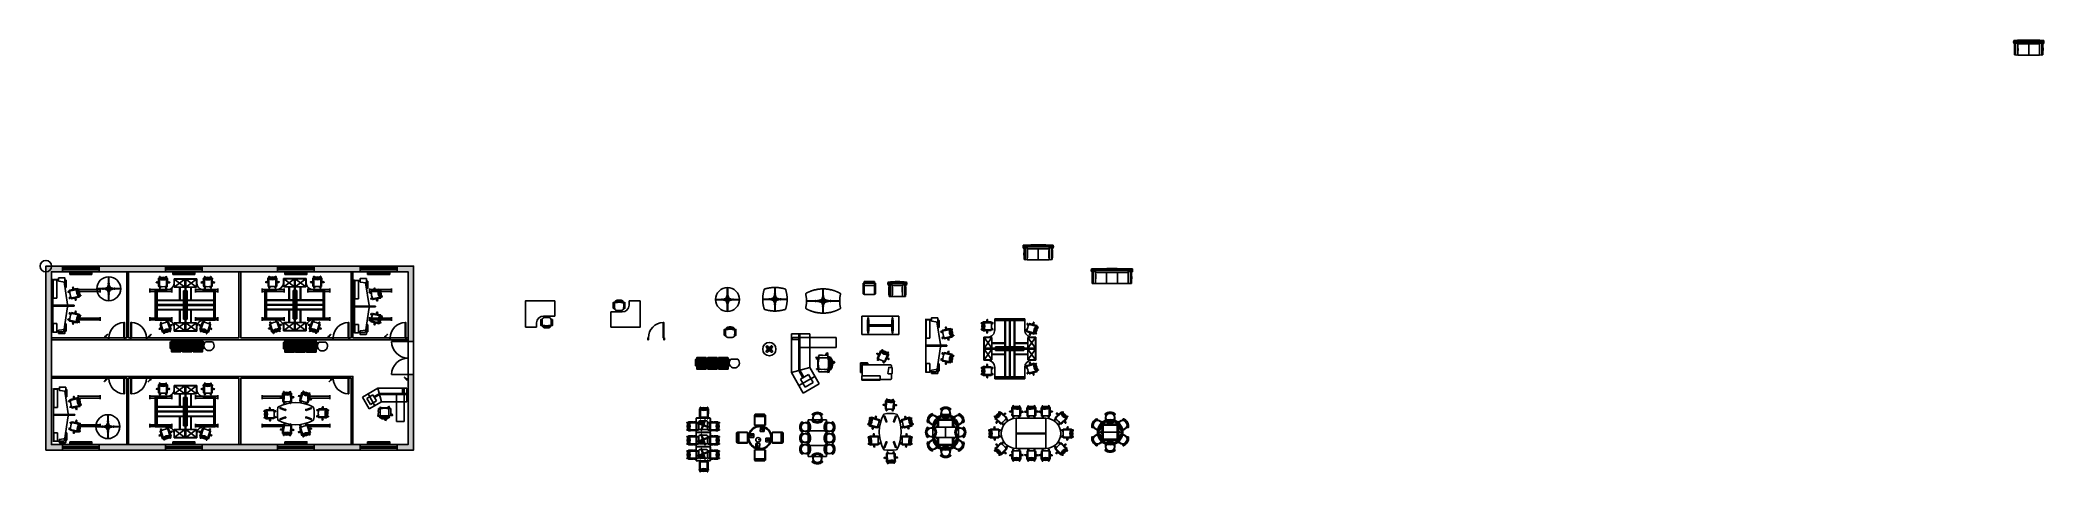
# Model space of a CAD drawing. Header units: millimetres. Extents: x -315 to 108661, y -1189 to 22294.
import ezdxf

# ---------------------------------------------------------------- set-up
doc = ezdxf.new("R2010")
doc.units = ezdxf.units.MM
for name, color, linetype in [('Doors', 150, 'Continuous'), ('ExternalWalls', 7, 'Continuous'), ('FurnitureBlock', 7, 'Continuous'), ('Hatch', 252, 'Continuous'), ('InternalWalls', 7, 'Continuous'), ('Lighting', 30, 'Continuous'), ('Radiators', 10, 'Continuous'), ('Windows', 92, 'Continuous')]:
    doc.layers.add(name, color=color, linetype=linetype)

# ---------------------------------------------------------------- blocks, each defined once
blk = doc.blocks.new('Window01')
at = {"layer": 'Windows'}
for points in [[(0, 300), (0, 0)], [(0, 200), (2000, 200)], [(0, 150), (2000, 150)], [(0, 100), (2000, 100)], [(2000, 300), (2000, 0)]]:
    blk.add_lwpolyline(points, dxfattribs=at)
blk.add_lwpolyline([(0, 0), (2000, 0), (2000, 300), (0, 300)], close=True, dxfattribs=at)
blk = doc.blocks.new('Light01')
at = {"layer": 'Lighting'}
for p, q in [((-600, 150), (-600, -50)), ((600, 150), (600, -50))]:
    blk.add_line(p, q, dxfattribs=at)
for points in [[(-600, 100), (600, 100)], [(-600, 0), (600, 0)]]:
    blk.add_lwpolyline(points, dxfattribs=at)
blk = doc.blocks.new('A$Cbda17486')
at = {"layer": 'FurnitureBlock', "color": 18, "linetype": 'Continuous', "true_color": 0x000000}
for p, q in [((640, 663), (640, 1251)), ((660, 663), (660, 1251)), ((637, 660), (41, 660)), ((637, 640), (41, 640)), ((579, 721), (638, 662)), ((579, 579), (638, 638)), ((640, 637), (640, 49)), ((660, 637), (660, 49)), ((721, 721), (662, 662)), ((721, 579), (662, 638)), ((663, 660), (1259, 660)), ((663, 640), (1259, 640))]:
    blk.add_line(p, q, dxfattribs=at)
for points in [[(397, 660), (383, 664), (372, 667), (362, 670), (355, 672), (348, 673), (344, 674), (340, 674), (336, 674), (333, 674), (330, 673), (327, 672), (324, 671), (322, 669), (319, 667), (317, 664), (315, 660)], [(397, 640), (383, 636), (372, 633), (362, 630), (355, 628), (348, 627), (344, 626), (340, 626), (336, 626), (333, 626), (330, 627), (327, 628), (324, 629), (322, 631), (319, 633), (317, 636), (315, 640)], [(640, 881), (579, 721), (397, 660)], [(640, 419), (579, 579), (397, 640)], [(640, 881), (636, 895), (633, 906), (630, 916), (628, 923), (627, 929), (626, 934), (626, 938), (626, 942), (626, 945), (627, 948), (628, 951), (629, 954), (631, 956), (633, 959), (636, 961), (640, 963)], [(640, 419), (636, 405), (633, 394), (630, 384), (628, 377), (627, 371), (626, 366), (626, 362), (626, 358), (626, 355), (627, 352), (628, 349), (629, 346), (631, 344), (633, 341), (636, 339), (640, 337)], [(660, 881), (664, 895), (667, 906), (670, 916), (672, 923), (673, 929), (674, 934), (674, 938), (674, 942), (674, 945), (673, 948), (672, 951), (671, 954), (669, 956), (667, 959), (664, 961), (660, 963)], [(660, 881), (721, 721), (903, 660)], [(660, 419), (721, 579), (903, 640)], [(660, 419), (664, 405), (667, 394), (670, 384), (672, 377), (673, 371), (674, 366), (674, 362), (674, 358), (674, 355), (673, 352), (672, 349), (671, 346), (669, 344), (667, 341), (664, 339), (660, 337)], [(903, 660), (917, 664), (928, 667), (938, 670), (945, 672), (952, 673), (956, 674), (960, 674), (964, 674), (967, 674), (970, 673), (973, 672), (976, 671), (978, 669), (981, 667), (983, 664), (985, 660)], [(903, 640), (917, 636), (928, 633), (938, 630), (945, 628), (952, 627), (956, 626), (960, 626), (964, 626), (967, 626), (970, 627), (973, 628), (976, 629), (978, 631), (981, 633), (983, 636), (985, 640)]]:
    blk.add_lwpolyline(points, dxfattribs=at)
at = {"layer": 'FurnitureBlock', "color": 18, "true_color": 0x000000}
blk.add_circle((650, 650), 650, dxfattribs=at)
at = {"layer": 'FurnitureBlock', "color": 18, "linetype": 'Continuous', "true_color": 0x000000}
for centre in [(37, 650), (1263, 650)]:
    blk.add_circle(centre, 11.2, dxfattribs=at)
for centre, radius, start, end in [((650, 1255), 11.2, 90, 270), ((650, 1255), 11.2, 270, 90), ((650, 650), 16.8, 90, 270), ((650, 45), 11.2, 90, 270), ((650, 650), 16.8, 270, 90), ((650, 45), 11.2, 270, 90)]:
    blk.add_arc(centre, radius, start, end, dxfattribs=at)
blk = doc.blocks.new('A$C4ff9e152')
at = {"layer": 'FurnitureBlock', "color": 18, "linetype": 'Continuous', "true_color": 0x000000}
for p, q in [((654, 657), (654, 1245)), ((675, 657), (675, 1245)), ((651, 655), (55, 655)), ((651, 634), (55, 634)), ((593, 715), (653, 656)), ((593, 573), (653, 632)), ((654, 631), (654, 43)), ((675, 631), (675, 43)), ((736, 715), (676, 656)), ((736, 573), (676, 632)), ((677, 655), (1274, 655)), ((677, 634), (1274, 634))]:
    blk.add_line(p, q, dxfattribs=at)
for points in [[(664, 1288), (650, 1288), (632, 1288), (615, 1287), (597, 1286), (578, 1285), (558, 1283), (538, 1281), (518, 1279), (497, 1277), (476, 1274), (455, 1272), (435, 1269), (415, 1266), (395, 1263), (376, 1260), (357, 1258), (339, 1254), (321, 1251), (304, 1248), (287, 1245), (271, 1242), (256, 1239), (241, 1235), (226, 1232), (213, 1229), (200, 1226), (188, 1223), (177, 1220), (167, 1217), (157, 1215), (149, 1213), (141, 1210), (134, 1208), (128, 1206), (122, 1205), (117, 1203), (113, 1202), (109, 1201), (106, 1199), (104, 1198), (101, 1197), (99, 1196), (97, 1195), (95, 1194), (94, 1192), (92, 1191), (91, 1189), (89, 1188), (88, 1186), (87, 1184), (86, 1183), (84, 1181), (83, 1179), (82, 1177), (81, 1174), (80, 1170), (78, 1165), (76, 1158), (74, 1149), (71, 1139), (67, 1126), (64, 1111), (59, 1094), (55, 1076), (50, 1056), (45, 1036), (41, 1016), (36, 995), (32, 974), (28, 953), (25, 933), (21, 912), (18, 891), (15, 870), (13, 848), (10, 826), (8, 803), (6, 779), (4, 753), (3, 727), (1, 698), (0, 668), (0, 644)], [(664, 1288), (679, 1288), (696, 1288), (714, 1287), (732, 1286), (751, 1285), (770, 1283), (790, 1281), (811, 1279), (832, 1277), (853, 1274), (874, 1272), (894, 1269), (914, 1266), (934, 1263), (953, 1260), (972, 1258), (990, 1254), (1008, 1251), (1025, 1248), (1041, 1245), (1058, 1242), (1073, 1239), (1088, 1235), (1102, 1232), (1116, 1229), (1129, 1226), (1141, 1223), (1152, 1220), (1162, 1217), (1172, 1215), (1180, 1213), (1188, 1210), (1195, 1208), (1201, 1206), (1207, 1205), (1211, 1203), (1216, 1202), (1219, 1201), (1222, 1199), (1225, 1198), (1228, 1197), (1230, 1196), (1231, 1195), (1233, 1194), (1235, 1192), (1236, 1191), (1238, 1189), (1239, 1188), (1241, 1186), (1242, 1184), (1243, 1183), (1244, 1181), (1245, 1179), (1246, 1177), (1248, 1174), (1249, 1170), (1251, 1165), (1253, 1158), (1255, 1149), (1258, 1139), (1261, 1126), (1265, 1111), (1269, 1094), (1274, 1076), (1278, 1056), (1283, 1036), (1288, 1016), (1292, 995), (1296, 974), (1300, 953), (1304, 933), (1307, 912), (1310, 891), (1313, 870), (1316, 848), (1318, 826), (1321, 803), (1323, 779), (1324, 753), (1326, 727), (1327, 698), (1328, 668), (1329, 644)], [(664, 0), (650, 0), (632, 1), (615, 2), (597, 3), (578, 4), (558, 5), (538, 7), (518, 9), (497, 12), (476, 14), (455, 17), (435, 19), (415, 22), (395, 25), (376, 28), (357, 31), (339, 34), (321, 37), (304, 40), (287, 43), (271, 47), (256, 50), (241, 53), (226, 56), (213, 59), (200, 63), (188, 65), (177, 68), (167, 71), (157, 73), (149, 76), (141, 78), (134, 80), (128, 82), (122, 84), (117, 85), (113, 87), (109, 88), (106, 89), (104, 90), (101, 91), (99, 92), (97, 94), (95, 95), (94, 96), (92, 97), (91, 99), (89, 101), (88, 102), (87, 104), (86, 106), (84, 108), (83, 110), (82, 112), (81, 115), (80, 119), (78, 124), (76, 130), (74, 139), (71, 150), (67, 163), (64, 178), (59, 194), (55, 213), (50, 232), (45, 252), (41, 273), (36, 294), (32, 314), (28, 335), (25, 356), (21, 376), (18, 397), (15, 419), (13, 440), (10, 463), (8, 486), (6, 510), (4, 535), (3, 562), (1, 590), (0, 621), (0, 644)], [(412, 655), (397, 658), (386, 662), (376, 664), (369, 666), (363, 667), (358, 668), (354, 669), (350, 669), (347, 668), (344, 668), (341, 666), (339, 665), (336, 663), (334, 661), (331, 658), (329, 655)], [(412, 634), (397, 630), (386, 627), (376, 624), (369, 622), (363, 621), (358, 620), (354, 620), (350, 620), (347, 620), (344, 621), (341, 622), (339, 623), (336, 625), (334, 628), (331, 630), (329, 634)], [(654, 875), (593, 715), (412, 655)], [(654, 413), (593, 573), (412, 634)], [(654, 875), (650, 889), (647, 901), (644, 910), (643, 918), (641, 924), (640, 929), (640, 933), (640, 936), (640, 939), (641, 942), (642, 945), (644, 948), (645, 950), (648, 953), (651, 955), (654, 958)], [(654, 413), (650, 399), (647, 388), (644, 378), (643, 371), (641, 365), (640, 360), (640, 356), (640, 352), (640, 349), (641, 346), (642, 343), (644, 341), (645, 338), (648, 336), (651, 333), (654, 331)], [(664, 0), (679, 0), (696, 1), (714, 2), (732, 3), (751, 4), (770, 5), (790, 7), (811, 9), (832, 12), (853, 14), (874, 17), (894, 19), (914, 22), (934, 25), (953, 28), (972, 31), (990, 34), (1008, 37), (1025, 40), (1041, 43), (1058, 47), (1073, 50), (1088, 53), (1102, 56), (1116, 59), (1129, 63), (1141, 65), (1152, 68), (1162, 71), (1172, 73), (1180, 76), (1188, 78), (1195, 80), (1201, 82), (1207, 84), (1211, 85), (1216, 87), (1219, 88), (1222, 89), (1225, 90), (1228, 91), (1230, 92), (1231, 94), (1233, 95), (1235, 96), (1236, 97), (1238, 99), (1239, 101), (1241, 102), (1242, 104), (1243, 106), (1244, 108), (1245, 110), (1246, 112), (1248, 115), (1249, 119), (1251, 124), (1253, 130), (1255, 139), (1258, 150), (1261, 163), (1265, 178), (1269, 194), (1274, 213), (1278, 232), (1283, 252), (1288, 273), (1292, 294), (1296, 314), (1300, 335), (1304, 356), (1307, 376), (1310, 397), (1313, 419), (1316, 440), (1318, 463), (1321, 486), (1323, 510), (1324, 535), (1326, 562), (1327, 590), (1328, 621), (1329, 644)], [(675, 875), (679, 889), (682, 901), (684, 910), (686, 918), (687, 924), (688, 929), (689, 933), (689, 936), (688, 939), (688, 942), (687, 945), (685, 948), (683, 950), (681, 953), (678, 955), (675, 958)], [(675, 875), (736, 715), (917, 655)], [(675, 413), (736, 573), (917, 634)], [(675, 413), (679, 399), (682, 388), (684, 378), (686, 371), (687, 365), (688, 360), (689, 356), (689, 352), (688, 349), (688, 346), (687, 343), (685, 341), (683, 338), (681, 336), (678, 333), (675, 331)], [(917, 655), (931, 658), (943, 662), (952, 664), (960, 666), (966, 667), (971, 668), (975, 669), (978, 669), (981, 668), (984, 668), (987, 666), (990, 665), (993, 663), (995, 661), (997, 658), (1000, 655)], [(917, 634), (931, 630), (943, 627), (952, 624), (960, 622), (966, 621), (971, 620), (975, 620), (978, 620), (981, 620), (984, 621), (987, 622), (990, 623), (993, 625), (995, 628), (997, 630), (1000, 634)]]:
    blk.add_lwpolyline(points, dxfattribs=at)
for centre in [(51, 644), (1278, 644)]:
    blk.add_circle(centre, 11.2, dxfattribs=at)
for centre, radius, start, end in [((664, 1249), 11.2, 90, 270), ((664, 1249), 11.2, 270, 90), ((664, 644), 16.8, 90, 270), ((664, 39), 11.2, 90, 270), ((664, 644), 16.8, 270, 90), ((664, 39), 11.2, 270, 90)]:
    blk.add_arc(centre, radius, start, end, dxfattribs=at)
blk = doc.blocks.new('A$C0fa32fe7')
at = {"layer": 'FurnitureBlock', "color": 18, "linetype": 'Continuous', "true_color": 0x000000}
for p, q in [((935, 673), (935, 1278)), ((955, 673), (955, 1278)), ((932, 670), (96, 670)), ((932, 649), (96, 649)), ((867, 736), (933, 671)), ((867, 583), (933, 648)), ((935, 646), (935, 40)), ((955, 646), (955, 40)), ((1023, 736), (957, 671)), ((1023, 583), (957, 648)), ((958, 670), (1794, 670)), ((958, 649), (1794, 649))]:
    blk.add_line(p, q, dxfattribs=at)
for points in [[(945, 1319), (891, 1317), (822, 1314), (761, 1309), (708, 1303), (661, 1297), (618, 1290), (580, 1283), (543, 1276), (510, 1268), (478, 1261), (448, 1253), (420, 1246), (394, 1238), (370, 1231), (347, 1223), (325, 1216), (305, 1209), (285, 1202), (267, 1195), (249, 1188), (233, 1181), (216, 1174), (201, 1167), (185, 1161), (170, 1154), (156, 1147), (142, 1141), (129, 1135), (117, 1129), (105, 1123), (95, 1118), (85, 1114), (77, 1109), (69, 1106), (63, 1102), (56, 1099), (51, 1096), (46, 1093), (41, 1091), (37, 1089), (33, 1086), (30, 1084), (27, 1082), (24, 1080), (21, 1078), (19, 1076), (17, 1075), (14, 1073), (13, 1071), (11, 1069), (9, 1067), (8, 1065), (6, 1063), (5, 1060), (4, 1058), (3, 1056), (3, 1054), (2, 1052), (1, 1050), (1, 1048), (0, 1046), (0, 1043), (0, 1041), (0, 1039), (0, 1036), (0, 1034), (0, 1031), (1, 1028), (1, 1024), (2, 1020), (3, 1016), (3, 1012), (4, 1006), (5, 1001), (7, 995), (8, 988), (9, 981), (11, 974), (12, 965), (14, 957), (16, 948), (18, 939), (20, 929), (21, 919), (23, 909), (25, 898), (26, 887), (28, 877), (29, 866), (31, 855), (32, 844), (33, 832), (34, 821), (35, 811), (36, 800), (37, 789), (37, 778), (38, 767), (39, 757), (39, 746), (39, 735), (40, 723), (40, 712), (40, 700), (41, 687), (41, 674), (40, 659)], [(945, 1319), (999, 1317), (1068, 1314), (1129, 1309), (1182, 1303), (1229, 1297), (1272, 1290), (1310, 1283), (1346, 1276), (1380, 1268), (1412, 1261), (1442, 1253), (1469, 1246), (1496, 1238), (1520, 1231), (1543, 1223), (1565, 1216), (1585, 1209), (1605, 1202), (1623, 1195), (1641, 1188), (1657, 1181), (1674, 1174), (1689, 1167), (1705, 1161), (1720, 1154), (1734, 1147), (1748, 1141), (1761, 1135), (1773, 1129), (1785, 1123), (1795, 1118), (1804, 1114), (1813, 1109), (1821, 1106), (1827, 1102), (1834, 1099), (1839, 1096), (1844, 1093), (1849, 1091), (1853, 1089), (1856, 1086), (1860, 1084), (1863, 1082), (1866, 1080), (1869, 1078), (1871, 1076), (1873, 1075), (1875, 1073), (1877, 1071), (1879, 1069), (1881, 1067), (1882, 1065), (1883, 1063), (1885, 1060), (1886, 1058), (1887, 1056), (1887, 1054), (1888, 1052), (1889, 1050), (1889, 1048), (1889, 1046), (1890, 1043), (1890, 1041), (1890, 1039), (1890, 1036), (1890, 1034), (1889, 1031), (1889, 1028), (1889, 1024), (1888, 1020), (1887, 1016), (1887, 1012), (1886, 1006), (1884, 1001), (1883, 995), (1882, 988), (1881, 981), (1879, 974), (1877, 965), (1876, 957), (1874, 948), (1872, 939), (1870, 929), (1869, 919), (1867, 909), (1865, 898), (1863, 887), (1862, 877), (1860, 866), (1859, 855), (1858, 844), (1857, 832), (1856, 821), (1855, 811), (1854, 800), (1853, 789), (1853, 778), (1852, 767), (1851, 757), (1851, 746), (1850, 735), (1850, 723), (1850, 712), (1850, 700), (1849, 687), (1849, 674), (1849, 659)], [(945, 0), (891, 2), (822, 5), (761, 10), (708, 15), (661, 22), (618, 28), (580, 36), (543, 43), (510, 50), (478, 58), (448, 65), (420, 73), (394, 81), (370, 88), (347, 96), (325, 103), (305, 110), (285, 117), (267, 124), (249, 131), (233, 138), (216, 145), (201, 151), (185, 158), (170, 165), (156, 171), (142, 178), (129, 184), (117, 190), (105, 195), (95, 200), (85, 205), (77, 209), (69, 213), (63, 217), (56, 220), (51, 223), (46, 225), (41, 228), (37, 230), (33, 232), (30, 234), (27, 236), (24, 238), (21, 240), (19, 242), (17, 244), (14, 246), (13, 248), (11, 250), (9, 252), (8, 254), (6, 256), (5, 258), (4, 260), (3, 262), (3, 264), (2, 267), (1, 269), (1, 271), (0, 273), (0, 275), (0, 278), (0, 280), (0, 282), (0, 285), (0, 288), (1, 291), (1, 294), (2, 298), (3, 302), (3, 307), (4, 312), (5, 318), (7, 324), (8, 331), (9, 338), (11, 345), (12, 353), (14, 362), (16, 371), (18, 380), (20, 390), (21, 400), (23, 410), (25, 421), (26, 431), (28, 442), (29, 453), (31, 464), (32, 475), (33, 486), (34, 497), (35, 508), (36, 519), (37, 530), (37, 541), (38, 551), (39, 562), (39, 573), (39, 584), (40, 595), (40, 607), (40, 619), (41, 632), (41, 645), (40, 659)], [(507, 670), (512, 673), (517, 676), (521, 678), (525, 680), (528, 681), (531, 682), (534, 683), (538, 684), (541, 684), (544, 684), (548, 683), (551, 682), (555, 680), (560, 677), (565, 674), (570, 670)], [(507, 649), (512, 646), (517, 643), (521, 641), (525, 639), (528, 637), (531, 636), (534, 636), (538, 635), (541, 635), (544, 635), (548, 636), (551, 637), (555, 639), (560, 641), (565, 645), (570, 649)], [(935, 908), (867, 736), (570, 670)], [(935, 410), (867, 583), (570, 649)], [(935, 908), (931, 913), (929, 918), (926, 922), (924, 926), (923, 929), (922, 932), (921, 935), (921, 939), (921, 942), (921, 945), (921, 949), (923, 952), (924, 956), (927, 961), (930, 966), (935, 971)], [(935, 410), (931, 405), (929, 401), (926, 397), (924, 393), (923, 390), (922, 386), (921, 383), (921, 380), (921, 377), (921, 374), (921, 370), (923, 366), (924, 362), (927, 358), (930, 353), (935, 348)], [(945, 0), (999, 2), (1068, 5), (1129, 10), (1182, 15), (1229, 22), (1272, 28), (1310, 36), (1346, 43), (1380, 50), (1412, 58), (1442, 65), (1469, 73), (1496, 81), (1520, 88), (1543, 96), (1565, 103), (1585, 110), (1605, 117), (1623, 124), (1641, 131), (1657, 138), (1674, 145), (1689, 151), (1705, 158), (1720, 165), (1734, 171), (1748, 178), (1761, 184), (1773, 190), (1785, 195), (1795, 200), (1804, 205), (1813, 209), (1821, 213), (1827, 217), (1834, 220), (1839, 223), (1844, 225), (1849, 228), (1853, 230), (1856, 232), (1860, 234), (1863, 236), (1866, 238), (1869, 240), (1871, 242), (1873, 244), (1875, 246), (1877, 248), (1879, 250), (1881, 252), (1882, 254), (1883, 256), (1885, 258), (1886, 260), (1887, 262), (1887, 264), (1888, 267), (1889, 269), (1889, 271), (1889, 273), (1890, 275), (1890, 278), (1890, 280), (1890, 282), (1890, 285), (1889, 288), (1889, 291), (1889, 294), (1888, 298), (1887, 302), (1887, 307), (1886, 312), (1884, 318), (1883, 324), (1882, 331), (1881, 338), (1879, 345), (1877, 353), (1876, 362), (1874, 371), (1872, 380), (1870, 390), (1869, 400), (1867, 410), (1865, 421), (1863, 431), (1862, 442), (1860, 453), (1859, 464), (1858, 475), (1857, 486), (1856, 497), (1855, 508), (1854, 519), (1853, 530), (1853, 541), (1852, 551), (1851, 562), (1851, 573), (1850, 584), (1850, 595), (1850, 607), (1850, 619), (1849, 632), (1849, 645), (1849, 659)], [(955, 908), (959, 913), (961, 918), (964, 922), (965, 926), (967, 929), (968, 932), (969, 935), (969, 939), (969, 942), (969, 945), (968, 949), (967, 952), (966, 956), (963, 961), (960, 966), (955, 971)], [(955, 908), (1023, 736), (1320, 670)], [(955, 410), (1023, 583), (1320, 649)], [(955, 410), (959, 405), (961, 401), (964, 397), (965, 393), (967, 390), (968, 386), (969, 383), (969, 380), (969, 377), (969, 374), (968, 370), (967, 366), (966, 362), (963, 358), (960, 353), (955, 348)], [(1383, 670), (1378, 673), (1373, 676), (1369, 678), (1365, 680), (1362, 681), (1359, 682), (1355, 683), (1352, 684), (1349, 684), (1346, 684), (1342, 683), (1338, 682), (1334, 680), (1330, 677), (1325, 674), (1320, 670)], [(1383, 649), (1378, 646), (1373, 643), (1369, 641), (1365, 639), (1362, 637), (1359, 636), (1355, 636), (1352, 635), (1349, 635), (1346, 635), (1342, 636), (1338, 637), (1334, 639), (1330, 641), (1325, 645), (1320, 649)]]:
    blk.add_lwpolyline(points, dxfattribs=at)
for centre in [(92, 659), (1798, 659)]:
    blk.add_circle(centre, 11.2, dxfattribs=at)
for centre, radius, start, end in [((945, 1283), 11.2, 90, 270), ((945, 1283), 11.2, 270, 90), ((945, 659), 16.8, 90, 270), ((945, 36), 11.2, 90, 270), ((945, 659), 16.8, 270, 90), ((945, 36), 11.2, 270, 90)]:
    blk.add_arc(centre, radius, start, end, dxfattribs=at)
blk = doc.blocks.new('A$C143d1942')
at = {"layer": 'FurnitureBlock', "color": 18, "true_color": 0x000000}
for p, q in [((0, 620), (0, 40)), ((0, 620), (670, 620)), ((0, 40), (55, 40)), ((55, 700), (55, 0)), ((55, 700), (615, 700)), ((55, 500), (615, 500)), ((55, 0), (615, 0)), ((615, 700), (615, 0)), ((615, 40), (670, 40)), ((670, 620), (670, 40)), ((670, 620), (670, 40)), ((670, 620), (670, 40))]:
    blk.add_line(p, q, dxfattribs=at)
for centre in [(27, 40), (642, 40)]:
    blk.add_arc(centre, 20, 180, 0, dxfattribs=at)
blk = doc.blocks.new('A$C222de993')
at = {"layer": 'FurnitureBlock'}
blk.add_blockref('A$C143d1942', (0, 0), dxfattribs=at)
blk = doc.blocks.new('A$C8f41471f')
at = {"layer": 'FurnitureBlock', "color": 18, "true_color": 0x000000}
for p, q in [((6822, 12550), (7824, 12550)), ((6822, 12550), (6822, 12385)), ((6822, 12460), (7824, 12460)), ((6822, 12385), (6872, 12385)), ((6872, 12385), (6890, 12405)), ((6890, 12405), (7042, 12405)), ((6923, 11757), (6922, 12405)), ((7042, 12405), (7042, 11765)), ((7042, 12405), (7050, 12359)), ((7047, 12356), (7042, 12405)), ((7050, 12359), (7323, 12359)), ((7596, 12359), (7323, 12359)), ((7604, 12405), (7596, 12359)), ((7599, 12356), (7604, 12405)), ((7604, 12405), (7604, 11765)), ((7755, 12405), (7604, 12405)), ((7723, 12405), (7722, 11757)), ((7774, 12385), (7755, 12405)), ((7824, 12385), (7774, 12385)), ((7824, 12550), (7824, 12385)), ((7042, 11765), (7042, 11758)), ((7045, 11755), (7151, 11755)), ((7323, 11755), (7121, 11755)), ((7323, 11755), (7524, 11755)), ((7601, 11755), (7494, 11755)), ((7604, 11765), (7604, 11758))]:
    blk.add_line(p, q, dxfattribs=at)
for centre, radius, start, end in [((7157, 12468), 345, 166.17755, 193.82245), ((7323, 6285), 6285, 90, 94.57122), ((10155, 12075), 3298, 174.60692, 185.39308), ((10436, 12090), 3528, 174.8766, 185.42207), ((3528, 12090), 3528, 354.71491, 4.32027), ((7050, 12356), 3, 90, 184.32027), ((7323, 6285), 6285, 85.42878, 90), ((11117, 12090), 3528, 175.67973, 185.28509), ((7596, 12356), 3, 355.67973, 90), ((4209, 12090), 3528, 354.57793, 5.1234), ((4490, 12075), 3298, 354.60692, 5.39308), ((7488, 12468), 345, 346.17755, 13.82245), ((6957, 12122), 366, 256.58033, 283.41967), ((7045, 11758), 3, 180, 270), ((7601, 11758), 3, 270, 0), ((7689, 12122), 366, 256.58033, 283.41967)]:
    blk.add_arc(centre, radius, start, end, dxfattribs=at)
blk = doc.blocks.new('A$C1cb00345')
at = {"layer": 'FurnitureBlock', "color": 18, "true_color": 0x000000}
for p, q in [((21908, 13788), (23537, 13788)), ((21908, 13788), (21908, 13623)), ((21908, 13698), (23537, 13698)), ((21908, 13623), (21958, 13623)), ((21958, 13623), (21976, 13643)), ((21976, 13643), (22128, 13643)), ((22010, 12994), (22008, 13643)), ((22128, 13643), (22128, 13003)), ((22133, 13594), (22128, 13643)), ((22128, 13643), (22136, 13597)), ((22136, 13597), (23309, 13597)), ((22721, 13597), (22721, 12993)), ((23317, 13643), (23309, 13597)), ((23312, 13594), (23317, 13643)), ((23317, 13643), (23317, 13003)), ((23469, 13643), (23317, 13643)), ((23435, 12994), (23437, 13643)), ((23487, 13623), (23469, 13643)), ((23537, 13623), (23487, 13623)), ((23537, 13788), (23537, 13623)), ((22128, 13003), (22128, 12996)), ((22131, 12993), (22237, 12993)), ((23314, 12993), (22207, 12993)), ((23314, 12993), (23207, 12993)), ((23314, 12993), (23238, 12993)), ((23317, 13003), (23317, 12996))]:
    blk.add_line(p, q, dxfattribs=at)
for centre, radius, start, end in [((22243, 13705), 345, 166.17755, 193.82245), ((22722, -8316), 22119, 87.88978, 92.11022), ((25242, 13313), 3298, 174.60692, 185.39308), ((25522, 13328), 3528, 174.8766, 185.42207), ((18614, 13328), 3528, 354.71491, 4.32027), ((22136, 13594), 3, 90, 184.32027), ((26830, 13328), 3528, 175.67973, 185.28509), ((23309, 13594), 3, 355.67973, 90), ((19923, 13328), 3528, 354.57793, 5.1234), ((20203, 13313), 3298, 354.60692, 5.39308), ((23201, 13705), 345, 346.17755, 13.82245), ((22043, 13359), 366, 256.58033, 283.41967), ((22131, 12996), 3, 180, 270), ((23314, 12996), 3, 270, 0), ((23402, 13359), 366, 256.58033, 283.41967)]:
    blk.add_arc(centre, radius, start, end, dxfattribs=at)
blk = doc.blocks.new('A$C4b908303')
at = {"layer": 'FurnitureBlock', "color": 18, "true_color": 0x000000}
for p, q in [((24623, 13734), (26850, 13734)), ((24623, 13734), (24623, 13569)), ((24623, 13644), (26850, 13644)), ((24623, 13569), (24673, 13569)), ((24673, 13569), (24691, 13589)), ((24691, 13589), (24843, 13589)), ((24724, 12940), (24723, 13589)), ((24843, 13589), (24843, 12949)), ((24843, 13589), (24851, 13543)), ((24848, 13540), (24843, 13589)), ((24851, 13543), (26349, 13543)), ((25436, 13543), (25436, 12939)), ((26038, 13543), (26038, 12939)), ((26622, 13543), (26349, 13543)), ((26630, 13589), (26622, 13543)), ((26625, 13540), (26630, 13589)), ((26630, 13589), (26630, 12949)), ((26782, 13589), (26630, 13589)), ((26749, 12940), (26750, 13589)), ((26800, 13569), (26782, 13589)), ((26850, 13569), (26800, 13569)), ((26850, 13734), (26850, 13569)), ((24843, 12949), (24843, 12942)), ((24846, 12939), (24952, 12939)), ((26349, 12939), (24922, 12939)), ((26349, 12939), (26551, 12939)), ((26627, 12939), (26521, 12939)), ((26630, 12949), (26630, 12942))]:
    blk.add_line(p, q, dxfattribs=at)
for centre, radius, start, end in [((24958, 13651), 345, 166.17755, 193.82245), ((25737, -27618), 41367, 88.45698, 91.54302), ((27956, 13259), 3298, 174.60692, 185.39308), ((28237, 13274), 3528, 174.8766, 185.42207), ((21329, 13274), 3528, 354.71491, 4.32027), ((24851, 13540), 3, 90, 184.32027), ((30144, 13274), 3528, 175.67973, 185.28509), ((26622, 13540), 3, 355.67973, 90), ((23236, 13274), 3528, 354.57793, 5.1234), ((23517, 13259), 3298, 354.60692, 5.39308), ((26515, 13651), 345, 346.17755, 13.82245), ((24758, 13305), 366, 256.58033, 283.41967), ((24846, 12942), 3, 180, 270), ((26627, 12942), 3, 270, 0), ((26715, 13305), 366, 256.58033, 283.41967)]:
    blk.add_arc(centre, radius, start, end, dxfattribs=at)
blk = doc.blocks.new('A$C962c5ac0')
at = {"layer": 'FurnitureBlock', "linetype": 'Continuous'}
for points in [[(72, 360), (73, 383), (73, 401), (73, 415), (72, 424), (72, 431), (71, 435), (70, 438), (69, 439), (68, 441), (67, 442), (66, 442), (65, 443), (64, 444), (62, 444), (59, 444), (56, 445), (53, 445), (49, 445), (45, 445), (40, 445), (36, 445), (32, 445), (28, 445), (24, 445), (21, 445), (19, 445), (17, 445), (15, 445), (14, 444), (12, 444), (11, 443), (11, 443), (10, 442), (9, 442), (8, 441), (7, 440), (7, 439), (6, 438), (5, 438), (5, 437), (4, 435), (4, 434), (3, 431), (3, 426), (3, 420), (2, 410), (2, 398), (2, 381), (1, 360), (1, 336), (1, 310), (1, 283), (0, 255), (0, 229), (0, 205), (0, 184), (0, 168), (0, 155), (0, 145), (0, 138), (0, 134), (1, 131), (1, 129), (1, 128), (1, 127), (2, 126), (2, 125), (2, 124), (3, 123), (3, 123), (4, 122), (4, 121), (4, 121), (5, 120), (6, 119), (7, 119), (8, 118), (10, 118), (12, 117), (15, 117), (18, 116), (22, 116), (26, 115), (31, 115), (35, 115), (39, 114), (43, 114), (47, 114), (49, 114), (52, 114), (54, 114), (55, 115), (56, 115), (57, 115), (58, 116), (58, 116), (59, 117), (59, 117), (60, 117), (60, 118), (60, 118), (61, 119), (61, 119), (61, 120), (62, 121), (62, 123), (62, 130), (63, 141), (64, 159), (65, 186), (66, 224), (68, 273)], [(104, 463), (94, 444), (87, 426), (82, 411), (78, 398), (75, 386), (74, 375), (73, 364), (72, 354), (71, 343), (70, 332), (70, 321), (69, 310), (69, 298), (68, 286), (68, 273), (68, 260), (68, 246), (69, 232), (69, 217), (70, 203), (71, 189), (72, 175), (73, 162), (74, 150), (75, 139), (77, 129), (78, 120), (80, 111), (81, 104), (83, 97), (84, 91), (86, 85), (88, 80), (89, 75), (91, 71), (93, 67), (95, 63), (97, 59), (99, 56), (102, 53), (104, 49), (107, 46), (110, 43), (113, 40), (116, 37), (120, 34), (123, 32), (127, 29), (132, 27), (136, 25), (140, 23), (145, 21), (150, 19), (155, 17), (161, 16), (166, 14), (172, 13), (178, 12), (184, 10), (191, 9), (198, 8), (205, 7), (213, 6), (221, 5), (230, 4), (240, 3), (250, 2), (261, 1), (274, 1), (287, 0), (302, 0), (319, 0)], [(318, 575), (291, 575), (268, 574), (249, 572), (232, 570), (218, 567), (205, 564), (194, 561), (184, 557), (174, 553), (165, 549), (157, 545), (149, 541), (142, 537), (135, 532), (129, 528), (124, 523), (119, 519), (115, 514), (112, 510), (109, 505), (106, 501), (104, 496), (103, 492), (102, 487), (101, 483), (101, 479), (101, 475), (102, 471), (102, 467), (104, 463), (105, 460), (107, 456), (108, 453), (110, 450), (113, 448), (115, 445), (117, 443), (120, 441), (123, 439), (125, 438), (128, 436), (131, 435), (134, 434), (137, 433), (140, 433), (143, 432), (146, 432), (148, 432), (151, 432), (154, 432), (156, 432), (159, 433), (162, 434), (166, 434), (169, 435), (173, 436), (177, 438), (182, 439), (188, 440), (193, 442), (200, 443), (207, 445), (214, 446), (222, 448), (231, 450), (240, 451), (251, 452), (262, 454), (274, 455), (288, 455), (303, 456), (319, 456)], [(319, 557), (286, 557), (258, 556), (235, 555), (217, 553), (201, 550), (189, 548), (178, 545), (169, 541), (160, 538), (153, 535), (145, 532), (138, 528), (131, 523), (123, 518), (116, 512), (108, 504)], [(319, 503), (292, 503), (269, 502), (249, 500), (233, 497), (219, 494), (208, 491), (198, 487), (190, 484), (183, 481), (177, 479), (172, 476), (168, 474), (164, 472), (161, 471), (158, 469), (156, 467), (154, 466), (152, 464), (150, 463), (149, 461), (147, 460), (146, 458), (145, 457), (144, 456), (143, 454), (143, 453), (142, 452), (141, 451), (141, 450), (140, 449), (140, 448), (140, 447), (140, 446), (140, 445), (140, 444), (140, 443), (140, 442), (141, 442), (141, 441), (142, 440), (143, 439), (144, 439), (145, 438), (147, 437), (149, 436), (152, 435), (155, 434), (159, 433)], [(318, 575), (345, 575), (368, 574), (388, 572), (405, 570), (420, 567), (433, 564), (444, 561), (454, 557), (464, 553), (472, 549), (481, 545), (489, 541), (496, 537), (502, 532), (508, 528), (514, 523), (518, 519), (523, 514), (526, 510), (529, 505), (532, 501), (534, 496), (535, 492), (536, 487), (537, 483), (537, 479), (537, 475), (536, 471), (535, 467), (534, 463), (533, 460), (531, 456), (529, 453), (527, 450), (525, 448), (523, 445), (520, 443), (518, 441), (515, 439), (512, 438), (510, 436), (507, 435), (504, 434), (501, 433), (498, 433), (495, 432), (492, 432), (489, 432), (487, 432), (484, 432), (481, 432), (478, 433), (475, 434), (472, 434), (469, 435), (465, 436), (460, 438), (455, 439), (450, 440), (444, 442), (438, 443), (431, 445), (423, 446), (415, 448), (407, 450), (397, 451), (387, 452), (376, 454), (363, 455), (350, 455), (335, 456), (319, 456)], [(319, 557), (352, 557), (380, 556), (402, 555), (421, 553), (437, 550), (449, 548), (460, 545), (469, 541), (477, 538), (485, 535), (493, 532), (500, 528), (507, 523), (514, 518), (522, 512), (530, 504)], [(319, 503), (346, 503), (369, 502), (388, 500), (405, 497), (418, 494), (430, 491), (439, 487), (447, 484), (454, 481), (460, 479), (465, 476), (470, 474), (474, 472), (477, 471), (479, 469), (482, 467), (484, 466), (486, 464), (487, 463), (489, 461), (490, 460), (492, 458), (493, 457), (494, 456), (494, 454), (495, 453), (496, 452), (496, 451), (497, 450), (497, 449), (498, 448), (498, 447), (498, 446), (498, 445), (498, 444), (498, 443), (497, 442), (497, 442), (496, 441), (496, 440), (495, 439), (494, 439), (493, 438), (491, 437), (489, 436), (486, 435), (482, 434), (478, 433)], [(534, 463), (543, 444), (551, 426), (556, 411), (560, 398), (562, 386), (564, 375), (565, 364), (566, 354), (567, 343), (567, 332), (568, 321), (569, 310), (569, 298), (569, 286), (569, 273), (569, 260), (569, 246), (569, 232), (568, 217), (568, 203), (567, 189), (566, 175), (565, 162), (564, 150), (562, 139), (561, 129), (560, 120), (558, 111), (557, 104), (555, 97), (553, 91), (552, 85), (550, 80), (548, 75), (547, 71), (545, 67), (543, 63), (541, 59), (538, 56), (536, 53), (533, 49), (531, 46), (528, 43), (525, 40), (521, 37), (518, 34), (514, 32), (510, 29), (506, 27), (502, 25), (497, 23), (493, 21), (488, 19), (482, 17), (477, 16), (471, 14), (466, 13), (460, 12), (453, 10), (447, 9), (440, 8), (432, 7), (425, 6), (416, 5), (407, 4), (398, 3), (388, 2), (377, 1), (364, 1), (351, 0), (336, 0), (319, 0)], [(565, 360), (565, 383), (565, 401), (565, 415), (565, 424), (566, 431), (567, 435), (568, 438), (569, 439), (570, 441), (570, 442), (571, 442), (573, 443), (574, 444), (576, 444), (578, 444), (581, 445), (585, 445), (589, 445), (593, 445), (597, 445), (602, 445), (606, 445), (610, 445), (614, 445), (617, 445), (619, 445), (621, 445), (623, 445), (624, 444), (625, 444), (626, 443), (627, 443), (628, 442), (629, 442), (630, 441), (630, 440), (631, 439), (632, 438), (632, 438), (633, 437), (633, 435), (634, 434), (634, 431), (635, 426), (635, 420), (635, 410), (636, 398), (636, 381), (636, 360), (637, 336), (637, 310), (637, 283), (637, 255), (638, 229), (638, 205), (638, 184), (638, 168), (638, 155), (638, 145), (637, 138), (637, 134), (637, 131), (637, 129), (637, 128), (636, 127), (636, 126), (636, 125), (635, 124), (635, 123), (635, 123), (634, 122), (634, 121), (633, 121), (633, 120), (632, 119), (631, 119), (629, 118), (628, 118), (625, 117), (623, 117), (619, 116), (615, 116), (611, 115), (607, 115), (603, 115), (598, 114), (595, 114), (591, 114), (588, 114), (586, 114), (584, 114), (583, 115), (582, 115), (581, 115), (580, 116), (579, 116), (579, 117), (579, 117), (578, 117), (578, 118), (577, 118), (577, 119), (577, 119), (576, 120), (576, 121), (576, 123), (575, 130), (575, 141), (574, 159), (573, 186), (571, 224), (569, 273)]]:
    blk.add_lwpolyline(points, dxfattribs=at)
blk = doc.blocks.new('A$Cfc165b64')
at = {"layer": 'FurnitureBlock', "color": 18, "true_color": 0x000000}
for p, q in [((2219, 902), (2220, 1135)), ((2264, 902), (2265, 1135)), ((2285, 1332), (2285, 709)), ((2287, 1334), (2540, 1334)), ((2287, 1330), (2540, 1330)), ((2293, 1335), (2293, 1334)), ((2293, 1330), (2293, 714)), ((2323, 1348), (2540, 1348)), ((2323, 1322), (2540, 1322)), ((2323, 1221), (2540, 1221)), ((2340, 714), (2340, 1330)), ((2365, 714), (2365, 1330)), ((2390, 714), (2390, 1330)), ((2415, 714), (2415, 1330)), ((2440, 714), (2440, 1330)), ((2465, 714), (2465, 1330)), ((2490, 714), (2490, 1330)), ((2515, 714), (2515, 1330)), ((2757, 1348), (2540, 1348)), ((2793, 1334), (2540, 1334)), ((2540, 714), (2540, 1330)), ((2793, 1330), (2540, 1330)), ((2757, 1322), (2540, 1322)), ((2757, 1221), (2540, 1221)), ((2565, 714), (2565, 1330)), ((2590, 714), (2590, 1330)), ((2615, 714), (2615, 1330)), ((2640, 714), (2640, 1330)), ((2665, 714), (2665, 1330)), ((2690, 714), (2690, 1330)), ((2715, 714), (2715, 1330)), ((2740, 714), (2740, 1330)), ((2787, 1335), (2787, 1334)), ((2787, 1330), (2787, 714)), ((2795, 1332), (2795, 709)), ((2813, 902), (2814, 1135)), ((2858, 902), (2859, 1135)), ((2879, 1332), (2879, 709)), ((2881, 1334), (3134, 1334)), ((2881, 1330), (3134, 1330)), ((2887, 1335), (2887, 1334)), ((2887, 1330), (2887, 714)), ((2917, 1348), (3134, 1348)), ((2917, 1322), (3134, 1322)), ((2917, 1221), (3134, 1221)), ((2934, 714), (2934, 1330)), ((2959, 714), (2959, 1330)), ((2984, 714), (2984, 1330)), ((3009, 714), (3009, 1330)), ((3034, 714), (3034, 1330)), ((3059, 714), (3059, 1330)), ((3084, 714), (3084, 1330)), ((3109, 714), (3109, 1330)), ((3351, 1348), (3134, 1348)), ((3387, 1334), (3134, 1334)), ((3134, 714), (3134, 1330)), ((3387, 1330), (3134, 1330)), ((3351, 1322), (3134, 1322)), ((3351, 1221), (3134, 1221)), ((3159, 714), (3159, 1330)), ((3184, 714), (3184, 1330)), ((3209, 714), (3209, 1330)), ((3234, 714), (3234, 1330)), ((3259, 714), (3259, 1330)), ((3284, 714), (3284, 1330)), ((3309, 714), (3309, 1330)), ((3334, 714), (3334, 1330)), ((3381, 1335), (3381, 1334)), ((3381, 1330), (3381, 714)), ((3389, 1332), (3389, 709)), ((3408, 902), (3408, 1135)), ((3453, 902), (3453, 1135)), ((3473, 1332), (3473, 709)), ((3475, 1334), (3728, 1334)), ((3475, 1330), (3728, 1330)), ((3481, 1335), (3481, 1334)), ((3481, 1330), (3481, 714)), ((3511, 1348), (3728, 1348)), ((3511, 1322), (3728, 1322)), ((3511, 1221), (3728, 1221)), ((3528, 714), (3528, 1330)), ((3553, 714), (3553, 1330)), ((3578, 714), (3578, 1330)), ((3603, 714), (3603, 1330)), ((3628, 714), (3628, 1330)), ((3653, 714), (3653, 1330)), ((3678, 714), (3678, 1330)), ((3703, 714), (3703, 1330)), ((3945, 1348), (3728, 1348)), ((3981, 1334), (3728, 1334)), ((3981, 1330), (3728, 1330)), ((3728, 714), (3728, 1330)), ((3945, 1322), (3728, 1322)), ((3945, 1221), (3728, 1221)), ((3753, 714), (3753, 1330)), ((3778, 714), (3778, 1330)), ((3803, 714), (3803, 1330)), ((3828, 714), (3828, 1330)), ((3853, 714), (3853, 1330)), ((3878, 714), (3878, 1330)), ((3903, 714), (3903, 1330)), ((3928, 714), (3928, 1330)), ((3975, 1335), (3975, 1334)), ((3975, 1330), (3975, 714)), ((3983, 1332), (3983, 709)), ((4002, 902), (4002, 1135)), ((4047, 902), (4047, 1135)), ((4140, 1247), (4467, 1247)), ((4467, 1247), (4517, 1247)), ((2287, 707), (2793, 707)), ((2293, 714), (2787, 714)), ((2881, 707), (3387, 707)), ((2887, 714), (3381, 714)), ((3475, 707), (3981, 707)), ((3481, 714), (3975, 714))]:
    blk.add_line(p, q, dxfattribs=at)
for points in [[(2293, 1335, -0.193227), (2295, 1339, -0.100049), (2302, 1344, -0.0578283), (2311, 1347, -0.0443724), (2323, 1348, -0.0443724)], [(2323, 1322, -0.0265241), (2311, 1322, -0.0363974), (2302, 1324, -0.0760969), (2294, 1327, -0.2594463), (2293, 1330, -0.2594463)], [(2323, 1221, -0.0265241), (2311, 1222, -0.0363974), (2302, 1223, -0.0760969), (2294, 1226, -0.2594463), (2293, 1229, -0.2594463)], [(2787, 1335, 0.193227), (2785, 1339, 0.100049), (2778, 1344, 0.0578283), (2769, 1347, 0.0443724), (2757, 1348, 0.0443724)], [(2757, 1322, 0.0265241), (2769, 1322, 0.0363974), (2778, 1324, 0.0760969), (2786, 1327, 0.2594463), (2787, 1330, 0.2594463)], [(2757, 1221, 0.0265241), (2769, 1222, 0.0363974), (2778, 1223, 0.0760969), (2786, 1226, 0.2594463), (2787, 1229, 0.2594463)], [(2887, 1335, -0.193227), (2889, 1339, -0.100049), (2896, 1344, -0.0578283), (2905, 1347, -0.0443724), (2917, 1348, -0.0443724)], [(2917, 1322, -0.0265241), (2905, 1322, -0.0363974), (2896, 1324, -0.0760969), (2888, 1327, -0.2594463), (2887, 1330, -0.2594463)], [(2917, 1221, -0.0265241), (2905, 1222, -0.0363974), (2896, 1223, -0.0760969), (2888, 1226, -0.2594463), (2887, 1229, -0.2594463)], [(3381, 1335, 0.193227), (3379, 1339, 0.100049), (3372, 1344, 0.0578283), (3363, 1347, 0.0443724), (3351, 1348, 0.0443724)], [(3351, 1322, 0.0265241), (3363, 1322, 0.0363974), (3372, 1324, 0.0760969), (3380, 1327, 0.2594463), (3381, 1330, 0.2594463)], [(3351, 1221, 0.0265241), (3363, 1222, 0.0363974), (3372, 1223, 0.0760969), (3380, 1226, 0.2594463), (3381, 1229, 0.2594463)], [(3481, 1335, -0.193227), (3483, 1339, -0.100049), (3490, 1344, -0.0578283), (3499, 1347, -0.0443724), (3511, 1348, -0.0443724)], [(3511, 1322, -0.0265241), (3499, 1322, -0.0363974), (3490, 1324, -0.0760969), (3482, 1327, -0.2594463), (3481, 1330, -0.2594463)], [(3511, 1221, -0.0265241), (3499, 1222, -0.0363974), (3490, 1223, -0.0760969), (3482, 1226, -0.2594463), (3481, 1229, -0.2594463)], [(3975, 1335, 0.193227), (3973, 1339, 0.100049), (3966, 1344, 0.0578283), (3957, 1347, 0.0443724), (3945, 1348, 0.0443724)], [(3945, 1322, 0.0265241), (3957, 1322, 0.0363974), (3966, 1324, 0.0760969), (3974, 1327, 0.2594463), (3975, 1330, 0.2594463)], [(3945, 1221, 0.0265241), (3957, 1222, 0.0363974), (3966, 1223, 0.0760969), (3974, 1226, 0.2594463), (3975, 1229, 0.2594463)]]:
    blk.add_lwpolyline(points, format="xyb", dxfattribs=at)
for centre, radius, start, end in [((3352, 1132), 1132, 174.20616, 179.85524), ((2242, 885), 362, 87.16521, 92.54527), ((1132, 1138), 1132, 359.85524, 5.50432), ((2272, 1217), 24.8, 59.42385, 118.02723), ((2272, 1249), 24.8, 244.64465, 300.57615), ((2287, 1332), 2, 90, 270), ((2793, 1332), 2, 270, 90), ((2807, 1217), 24.8, 62.09654, 120.57615), ((2807, 1217), 24.8, 62.09654, 120.57615), ((2807, 1249), 24.8, 239.42385, 295.0594), ((2807, 1249), 24.8, 239.42385, 295.0594), ((3947, 1132), 1132, 174.20616, 179.85524), ((2836, 885), 362, 87.16521, 92.54527), ((1727, 1138), 1132, 359.85524, 5.50432), ((2866, 1217), 24.8, 59.42385, 118.02723), ((2866, 1249), 24.8, 244.64465, 300.57615), ((2881, 1332), 2, 90, 270), ((3387, 1332), 2, 270, 90), ((3402, 1217), 24.8, 62.09654, 120.57615), ((3402, 1217), 24.8, 62.09654, 120.57615), ((3402, 1249), 24.8, 239.42385, 295.0594), ((3402, 1249), 24.8, 239.42385, 295.0594), ((4541, 1132), 1132, 174.20616, 179.85524), ((3430, 885), 362, 87.16521, 92.54527), ((2321, 1138), 1132, 359.85524, 5.50432), ((3460, 1217), 24.8, 59.42385, 118.02723), ((3460, 1249), 24.8, 244.64465, 300.57615), ((3475, 1332), 2, 90, 270), ((3981, 1332), 2, 270, 90), ((3996, 1217), 24.8, 62.09654, 120.57615), ((3996, 1217), 24.8, 62.09654, 120.57615), ((3996, 1217), 24.8, 62.09654, 120.57615), ((3996, 1249), 24.8, 239.42385, 295.0594), ((3996, 1249), 24.8, 239.42385, 295.0594), ((3996, 1249), 24.8, 239.42385, 295.0594), ((5135, 1132), 1132, 174.20616, 179.85524), ((4024, 885), 362, 87.16521, 92.54527), ((2915, 1138), 1132, 359.85524, 5.50432), ((4329, 1047), 275, 133.34176, 46.65824), ((2252, 902), 32.6, 179.85524, 213.63301), ((2242, 1005), 122, 261.85793, 277.85254), ((2232, 902), 32.6, 326.07747, 359.85524), ((2272, 995), 24.8, 59.42385, 107.4891), ((2272, 1027), 24.8, 252.41721, 300.57615), ((2287, 709), 2, 180, 270), ((2793, 709), 2, 270, 0), ((2807, 995), 24.8, 75.28578, 120.57615), ((2807, 1027), 24.8, 239.42385, 284.61773), ((2846, 902), 32.6, 179.85524, 213.63301), ((2836, 1005), 122, 261.85793, 277.85254), ((2826, 902), 32.6, 326.07747, 359.85524), ((2866, 995), 24.8, 59.42385, 107.4891), ((2866, 1027), 24.8, 252.41721, 300.57615), ((2881, 709), 2, 180, 270), ((3387, 709), 2, 270, 0), ((3402, 995), 24.8, 75.28578, 120.57615), ((3402, 1027), 24.8, 239.42385, 284.61773), ((3440, 902), 32.6, 179.85524, 213.63301), ((3430, 1005), 122, 261.85793, 277.85254), ((3420, 902), 32.6, 326.07747, 359.85524), ((3460, 995), 24.8, 59.42385, 107.4891), ((3460, 1027), 24.8, 252.41721, 300.57615), ((3475, 709), 2, 180, 270), ((3981, 709), 2, 270, 0), ((3996, 995), 24.8, 75.28578, 120.57615), ((3996, 1027), 24.8, 239.42385, 284.61773), ((4034, 902), 32.6, 179.85524, 213.63301), ((4024, 1005), 122, 261.85793, 277.85254), ((4014, 902), 32.6, 326.07747, 359.85524)]:
    blk.add_arc(centre, radius, start, end, dxfattribs=at)
blk = doc.blocks.new('A$Cfc5571a5')
at = {"layer": 'FurnitureBlock', "color": 18, "true_color": 0x000000}
for p, q in [((317, 375), (213, 440)), ((213, 280), (317, 345)), ((345, 403), (280, 508)), ((345, 317), (280, 212)), ((375, 403), (440, 508)), ((375, 317), (440, 212)), ((403, 375), (507, 440)), ((403, 345), (507, 280))]:
    blk.add_line(p, q, dxfattribs=at)
blk.add_circle((360, 360), 360, dxfattribs=at)
for centre, radius, start, end in [((236, 485), 50, 27.66045, 243.2345), ((236, 235), 50, 116.7655, 332.33955), ((173, 360), 90, 296.7655, 63.2345), ((360, 550), 90, 207.66045, 332.33955), ((360, 170), 90, 27.66045, 152.33955), ((330, 390), 20, 41.40962, 228.59038), ((330, 330), 20, 131.40962, 318.59038), ((304, 360), 20, 311.40962, 48.59038), ((360, 416), 20, 221.40962, 318.59038), ((360, 304), 20, 41.40962, 138.59038), ((390, 390), 20, 311.40962, 138.59038), ((390, 330), 20, 221.40962, 48.59038), ((416, 360), 20, 131.40962, 228.59038), ((484, 485), 50, 296.7655, 152.33955), ((484, 235), 50, 207.66045, 63.2345), ((547, 360), 90, 116.7655, 243.2345)]:
    blk.add_arc(centre, radius, start, end, dxfattribs=at)
blk = doc.blocks.new('A$C6af6b050')
at = {"layer": 'FurnitureBlock', "color": 18, "linetype": 'ByBlock', "lineweight": -2, "ltscale": 0.7, "true_color": 0x000000}
for p, q in [((2932, 4333), (2932, 6428)), ((2932, 6428), (3932, 6428)), ((3932, 4593), (3932, 6428)), ((3932, 6228), (5362, 6228)), ((3932, 5678), (5362, 5678)), ((5362, 6228), (5362, 5678)), ((3932, 4593), (2932, 4333)), ((3932, 4593), (2932, 4333)), ((3327, 4559), (3327, 4558)), ((4446, 3702), (3932, 4593)), ((4416, 4499), (4409, 4482)), ((4409, 4482), (4415, 4430)), ((4414, 4408), (4409, 4386)), ((4409, 4386), (4417, 4359)), ((4410, 5136), (4416, 5188)), ((4417, 5119), (4410, 5136)), ((4411, 5232), (4419, 5259)), ((4416, 5209), (4411, 5232)), ((4415, 4430), (4414, 4408)), ((4416, 5188), (4416, 5209)), ((4421, 4500), (4416, 4499)), ((4423, 5118), (4417, 5119)), ((4419, 5259), (4457, 5259)), ((4430, 4499), (4421, 4500)), ((4431, 5119), (4423, 5118)), ((4438, 4497), (4430, 4499)), ((4439, 5121), (4431, 5119)), ((4517, 4499), (4438, 4497)), ((4518, 5118), (4439, 5121)), ((4457, 5259), (4628, 5263)), ((4530, 4501), (4517, 4499)), ((4531, 5117), (4518, 5118)), ((4550, 4497), (4530, 4501)), ((4551, 5120), (4531, 5117)), ((4570, 4495), (4550, 4497)), ((4571, 5122), (4551, 5120)), ((4706, 4498), (4570, 4495)), ((4707, 5118), (4571, 5122)), ((4626, 4354), (4639, 4362)), ((4628, 5263), (4641, 5255)), ((4639, 4362), (4863, 4355)), ((4641, 5255), (4865, 5261)), ((4723, 4497), (4706, 4498)), ((4724, 5119), (4707, 5118)), ((4732, 4496), (4723, 4497)), ((4733, 5121), (4724, 5119)), ((4743, 4496), (4732, 4496)), ((4744, 5121), (4733, 5121)), ((4838, 4495), (4743, 4496)), ((4839, 5121), (4744, 5121)), ((4882, 4499), (4838, 4495)), ((4883, 5117), (4839, 5121)), ((4863, 4355), (4892, 4360)), ((4865, 5261), (4894, 5255)), ((4909, 4496), (4882, 4499)), ((4910, 5120), (4883, 5117)), ((4892, 4360), (4906, 4360)), ((4894, 5255), (4908, 5256)), ((4906, 4421), (4909, 4442)), ((4910, 4370), (4906, 4421)), ((4906, 4360), (4910, 4370)), ((4911, 5246), (4907, 5195)), ((4907, 5195), (4910, 5174)), ((4908, 5256), (4911, 5246)), ((4909, 4475), (4909, 4496)), ((4909, 4442), (4909, 4475)), ((4910, 5174), (4911, 5141)), ((4911, 5141), (4910, 5120)), ((2932, 4333), (3579, 3205)), ((3579, 3205), (4446, 3702)), ((4417, 4359), (4455, 4359)), ((4455, 4359), (4626, 4354))]:
    blk.add_line(p, q, dxfattribs=at)
at = {"layer": 'FurnitureBlock', "color": 18, "linetype": 'ByBlock', "lineweight": -2, "ltscale": 0.4, "true_color": 0x000000}
for p, q in [((2982, 6148), (2982, 6198)), ((3012, 6228), (3327, 6228)), ((3327, 6118), (3012, 6118)), ((3327, 6378), (3327, 4438)), ((3387, 4454), (3387, 6378)), ((3387, 6228), (3932, 6228)), ((3387, 5678), (3932, 5678)), ((3327, 4438), (3556, 4039)), ((3387, 4454), (3608, 4069)), ((3345, 3612), (4213, 4110)), ((3430, 3967), (3862, 4214)), ((3430, 3967), (3679, 3533)), ((3679, 3533), (4112, 3781)), ((4112, 3781), (3862, 4214))]:
    blk.add_line(p, q, dxfattribs=at)
at = {"layer": 'FurnitureBlock', "color": 18, "linetype": 'ByBlock', "lineweight": -2, "true_color": 0x000000}
for p, q in [((4263, 5159), (4276, 5163)), ((4274, 5119), (4263, 5159)), ((4274, 5092), (4317, 5161)), ((4281, 5102), (4274, 5119)), ((4276, 5163), (4281, 5150)), ((4281, 5150), (4285, 5138)), ((4285, 5109), (4389, 5044)), ((4302, 5172), (4289, 5167)), ((4289, 5167), (4294, 5154)), ((4294, 5154), (4298, 5142)), ((4297, 5099), (4298, 5098)), ((4334, 4524), (4301, 4523)), ((4301, 4523), (4301, 4509)), ((4301, 4509), (4314, 4509)), ((4301, 4495), (4314, 4495)), ((4301, 4482), (4301, 4495)), ((4342, 4480), (4301, 4482)), ((4314, 5140), (4302, 5172)), ((4306, 5144), (4399, 5086)), ((4314, 4509), (4328, 4509)), ((4314, 4495), (4328, 4495)), ((4368, 4471), (4315, 4533)), ((4329, 4518), (4389, 4569)), ((4360, 4481), (4342, 4480)), ((4355, 4487), (4399, 4524)), ((4369, 4495), (4369, 4495)), ((4855, 5368), (4828, 5260)), ((4835, 5373), (4914, 5354)), ((4848, 5370), (4862, 5381)), ((4849, 5353), (4849, 5353)), ((4862, 5381), (4896, 5404)), ((4895, 5358), (4871, 5260)), ((4893, 5385), (4882, 5377)), ((4901, 5374), (4890, 5366)), ((4904, 5393), (4893, 5385)), ((4896, 5404), (4904, 5393)), ((4912, 5382), (4901, 5374)), ((4902, 5357), (4920, 5371)), ((4931, 4345), (4907, 4403)), ((4920, 5371), (4912, 5382)), ((4987, 4369), (4912, 4338)), ((4969, 4361), (4936, 4441)), ((4964, 4377), (4965, 4377)), ((4976, 4364), (4971, 4346)), ((5254, 4906), (5174, 4900)), ((5257, 4865), (5180, 4859)), ((5238, 4907), (5237, 4907)), ((5248, 4863), (5277, 4845)), ((5252, 4926), (5258, 4845)), ((5253, 4914), (5269, 4904)), ((5274, 4864), (5263, 4872)), ((5269, 4904), (5301, 4878)), ((5282, 4875), (5271, 4883)), ((5285, 4856), (5274, 4864)), ((5277, 4845), (5285, 4856)), ((5293, 4867), (5282, 4875)), ((5301, 4878), (5293, 4867)), ((4926, 4353), (4918, 4321)), ((4918, 4321), (4931, 4316)), ((4931, 4316), (4935, 4329)), ((4935, 4329), (4939, 4342)), ((4944, 4312), (4948, 4325)), ((4957, 4308), (4944, 4312)), ((4948, 4325), (4952, 4338)), ((4971, 4346), (4957, 4308))]:
    blk.add_line(p, q, dxfattribs=at)
at = {"layer": 'FurnitureBlock', "color": 18, "linetype": 'ByBlock', "lineweight": -2, "ltscale": 0.4, "true_color": 0x000000}
for centre, start, end in [((3012, 6198), 90, 180), ((3012, 6148), 180, 270), ((3357, 6378), 90, 180), ((3357, 6378), 0, 90)]:
    blk.add_arc(centre, 30, start, end, dxfattribs=at)
at = {"layer": 'FurnitureBlock', "color": 18, "linetype": 'ByBlock', "lineweight": -2, "true_color": 0x000000}
for centre, radius, start, end in [((5830, 7003), 2465, 230.84716, 234.0161), ((4296, 5126), 15.7, 58.23417, 238.23417), ((5830, 7003), 2445, 230.78639, 233.79506), ((4296, 5126), 6.83, 58.23417, 238.23417), ((3300, 2916), 2445, 63.19694, 65.68194), ((6136, 2872), 2465, 135.37459, 137.62117), ((3300, 2916), 2465, 63.29167, 65.62117), ((4342, 4502), 15.7, 130.23417, 310.23417), ((6136, 2872), 2445, 135.69865, 137.68194), ((4342, 4502), 6.83, 130.23417, 310.23417), ((3031, 6542), 2445, 302.78639, 304.07802), ((3031, 6542), 2465, 302.84716, 303.91828), ((7134, 4484), 2465, 158.84716, 161.66837), ((7134, 4484), 2445, 158.78639, 161.49898), ((4875, 5363), 15.7, 346.23417, 166.23417), ((4875, 5363), 6.83, 346.23417, 166.23417), ((2465, 5627), 2445, 351.30024, 353.68194), ((7055, 5556), 2465, 209.03271, 209.62117), ((2465, 5627), 2465, 351.30024, 353.62117), ((7055, 5556), 2445, 208.60674, 209.68194), ((4950, 4353), 15.7, 202.23417, 22.23417), ((2605, 3737), 2445, 14.78639, 16.75741), ((2605, 3737), 2465, 14.84716, 16.65956), ((5117, 2465), 2465, 86.84716, 88.80538), ((5117, 2465), 2445, 86.78639, 88.69484), ((4762, 7259), 2445, 279.85916, 281.68194), ((4762, 7259), 2465, 279.80714, 281.62117), ((5255, 4885), 15.7, 274.23417, 94.23417), ((5255, 4885), 6.83, 274.23417, 94.23417), ((4950, 4353), 6.83, 202.23417, 22.23417)]:
    blk.add_arc(centre, radius, start, end, dxfattribs=at)
at = {"layer": 'FurnitureBlock', "color": 18, "linetype": 'ByBlock', "lineweight": -2, "ltscale": 0.7, "true_color": 0x000000}
for centre, radius, start, end in [((5511, 4806), 1147, 163.71923, 196.06159), ((5511, 4806), 1117, 163.71923, 196.06159), ((3868, 4810), 1087, 343.31365, 16.46717), ((4924, 4818), 367, 267.66133, 287.81023), ((4924, 4818), 377, 267.66133, 290.4955), ((4924, 4797), 377, 69.28532, 92.11949), ((4924, 4797), 367, 71.97059, 92.11949), ((3868, 4810), 1157, 343.31365, 359.89041), ((3868, 4810), 1157, 359.89041, 16.46717), ((4288, 4783), 832, 1.68803, 25.89013), ((4288, 4832), 832, 334.10987, 358.31197), ((4284, 4783), 855, 1.67121, 25.43789), ((4652, 4808), 530, 319.62754, 40.15328), ((4284, 4832), 855, 334.56211, 358.32879)]:
    blk.add_arc(centre, radius, start, end, dxfattribs=at)
blk = doc.blocks.new('A$Cb2f6ca41')
at = {"layer": 'FurnitureBlock', "color": 18, "true_color": 0x000000}
for p, q in [((0, 1000), (998, 1000)), ((0, 1000), (0, 0)), ((301, 759), (327, 878)), ((301, 759), (301, 500)), ((301, 241), (301, 500)), ((301, 241), (327, 122)), ((326, 918), (322, 881)), ((326, 82), (322, 119)), ((324, 878), (338, 878)), ((324, 122), (338, 122)), ((338, 920), (328, 920)), ((338, 80), (328, 80)), ((335, 800), (335, 500)), ((341, 800), (335, 800)), ((341, 747), (335, 747)), ((335, 200), (335, 500)), ((341, 253), (335, 253)), ((341, 200), (335, 200)), ((338, 920), (348, 920)), ((352, 878), (338, 878)), ((352, 122), (338, 122)), ((338, 80), (348, 80)), ((341, 800), (341, 500)), ((971, 503), (341, 503)), ((341, 200), (341, 500)), ((971, 497), (341, 497)), ((374, 759), (349, 878)), ((374, 241), (349, 122)), ((350, 918), (354, 881)), ((350, 82), (354, 119)), ((374, 759), (374, 536)), ((998, 536), (374, 536)), ((998, 463), (374, 463)), ((374, 463), (374, 241)), ((971, 515), (971, 485)), ((998, 515), (971, 515)), ((998, 485), (971, 485)), ((1996, 1000), (998, 1000)), ((998, 536), (1621, 536)), ((998, 515), (1025, 515)), ((998, 485), (1025, 485)), ((998, 463), (1621, 463)), ((1025, 515), (1025, 485)), ((1025, 503), (1655, 503)), ((1025, 497), (1655, 497)), ((1621, 759), (1647, 878)), ((1621, 759), (1621, 536)), ((1621, 463), (1621, 241)), ((1621, 241), (1647, 122)), ((1646, 918), (1642, 881)), ((1646, 82), (1642, 119)), ((1644, 878), (1658, 878)), ((1644, 122), (1658, 122)), ((1658, 920), (1648, 920)), ((1658, 80), (1648, 80)), ((1655, 800), (1655, 500)), ((1655, 800), (1661, 800)), ((1655, 747), (1661, 747)), ((1655, 200), (1655, 500)), ((1655, 253), (1661, 253)), ((1655, 200), (1661, 200)), ((1658, 920), (1668, 920)), ((1672, 878), (1658, 878)), ((1672, 122), (1658, 122)), ((1658, 80), (1668, 80)), ((1661, 800), (1661, 500)), ((1661, 200), (1661, 500)), ((1694, 759), (1669, 878)), ((1694, 241), (1669, 122)), ((1670, 918), (1674, 881)), ((1670, 82), (1674, 119)), ((1694, 759), (1694, 500)), ((1694, 241), (1694, 500)), ((1996, 1000), (1996, 0)), ((0, 0), (998, 0)), ((1996, 0), (998, 0))]:
    blk.add_line(p, q, dxfattribs=at)
for centre, radius, start, end in [((371, 737), 72.6, 119.52142, 162.64755), ((371, 263), 72.6, 197.35245, 240.47858), ((324, 880), 2, 174.17076, 270), ((324, 120), 2, 90, 185.82924), ((328, 918), 2, 90, 174.17076), ((328, 82), 2, 185.82924, 270), ((305, 737), 72.6, 17.35245, 60.47858), ((422, 455), 94.5, 120.48975, 149.51025), ((422, 545), 94.5, 210.48975, 239.51025), ((305, 263), 72.6, 299.52142, 342.64755), ((348, 918), 2, 5.82924, 90), ((348, 82), 2, 270, 354.17076), ((352, 880), 2, 270, 5.82924), ((352, 120), 2, 354.17076, 90), ((1691, 737), 72.6, 119.52142, 162.64755), ((1574, 455), 94.5, 30.48975, 59.51025), ((1574, 545), 94.5, 300.48975, 329.51025), ((1691, 263), 72.6, 197.35245, 240.47858), ((1644, 880), 2, 174.17076, 270), ((1644, 120), 2, 90, 185.82924), ((1648, 918), 2, 90, 174.17076), ((1648, 82), 2, 185.82924, 270), ((1625, 737), 72.6, 17.35245, 60.47858), ((1625, 263), 72.6, 299.52142, 342.64755), ((1668, 918), 2, 5.82924, 90), ((1668, 82), 2, 270, 354.17076), ((1672, 880), 2, 270, 5.82924), ((1672, 120), 2, 354.17076, 90)]:
    blk.add_arc(centre, radius, start, end, dxfattribs=at)
blk = doc.blocks.new('A$C59437c3a')
at = {"layer": 'FurnitureBlock', "color": 18, "linetype": 'ByBlock', "lineweight": -2, "true_color": 0x000000}
for p, q in [((11383, 8788), (11393, 8788)), ((11383, 8288), (11383, 8788)), ((11383, 8788), (11783, 8788)), ((11383, 8758), (11783, 8758)), ((11393, 8788), (11393, 8798)), ((11393, 8798), (11773, 8798)), ((11773, 8798), (11773, 8788)), ((11783, 8788), (11783, 8698)), ((12272, 9319), (12281, 9324)), ((12288, 9291), (12272, 9319)), ((12281, 9324), (12287, 9316)), ((12287, 9316), (12292, 9307)), ((12307, 9266), (12288, 9291)), ((12299, 9336), (12290, 9330)), ((12290, 9330), (12296, 9321)), ((12296, 9321), (12301, 9313)), ((12296, 9287), (12309, 9315)), ((12296, 9287), (12389, 9245)), ((12315, 9313), (12299, 9336)), ((12315, 9272), (12307, 9266)), ((12309, 9315), (12400, 9274)), ((12321, 8969), (12310, 8940)), ((12310, 8940), (12320, 8936)), ((12376, 9212), (12311, 9067)), ((12312, 9277), (12315, 9272)), ((12320, 8936), (12324, 8945)), ((12334, 8998), (12321, 8969)), ((12324, 8945), (12328, 8955)), ((12327, 8976), (12385, 9017)), ((12346, 8950), (12327, 8976)), ((12330, 8932), (12334, 8942)), ((12340, 8928), (12330, 8932)), ((12343, 8994), (12334, 8998)), ((12334, 8942), (12338, 8951)), ((12340, 9020), (12529, 9441)), ((12351, 8953), (12340, 8928)), ((12341, 8988), (12343, 8994)), ((12346, 8950), (12415, 9000)), ((12529, 9441), (12478, 9464)), ((12546, 9514), (12555, 9521)), ((12562, 9492), (12546, 9514)), ((12555, 9521), (12561, 9512)), ((12561, 9512), (12567, 9505)), ((12571, 9534), (12563, 9527)), ((12563, 9527), (12569, 9519)), ((12563, 9498), (12594, 9501)), ((12563, 9498), (12566, 9466)), ((12569, 9519), (12576, 9511)), ((12592, 9510), (12571, 9534)), ((12610, 9484), (12592, 9510)), ((12594, 9501), (12598, 9463)), ((12598, 9483), (12602, 9478)), ((12602, 9478), (12610, 9484)), ((12623, 8845), (12614, 8838)), ((12614, 8838), (12633, 8813)), ((12631, 8822), (12622, 8907)), ((12626, 8840), (12623, 8845)), ((12662, 8825), (12631, 8822)), ((12633, 8813), (12653, 8789)), ((12655, 8804), (12649, 8812)), ((12653, 8789), (12662, 8796)), ((12662, 8825), (12655, 8896)), ((12662, 8796), (12655, 8804)), ((12663, 8810), (12657, 8818)), ((12662, 8831), (12678, 8809)), ((12670, 8802), (12663, 8810)), ((12678, 8809), (12670, 8802)), ((12687, 8863), (12876, 9284)), ((12741, 8873), (12807, 9018)), ((12915, 9007), (12823, 9049)), ((12928, 9036), (12837, 9077)), ((12879, 9373), (12847, 9350)), ((12897, 9347), (12871, 9328)), ((12873, 9370), (12885, 9395)), ((12876, 9284), (12928, 9261)), ((12928, 9261), (12876, 9284)), ((12879, 9373), (12897, 9347)), ((12883, 9334), (12881, 9329)), ((12881, 9329), (12891, 9325)), ((12885, 9395), (12895, 9391)), ((12891, 9381), (12887, 9372)), ((12895, 9391), (12891, 9381)), ((12891, 9325), (12904, 9353)), ((12901, 9377), (12897, 9368)), ((12904, 9387), (12901, 9377)), ((12914, 9383), (12904, 9387)), ((12904, 9353), (12914, 9383)), ((12909, 9009), (12921, 8987)), ((12913, 9053), (12922, 9057)), ((12918, 9043), (12913, 9053)), ((12928, 9036), (12915, 9007)), ((12918, 9043), (12918, 9043)), ((12921, 8987), (12931, 8991)), ((12922, 9057), (12937, 9029)), ((12926, 9001), (12922, 9010)), ((12931, 8991), (12926, 9001)), ((12936, 9005), (12931, 9014)), ((12940, 8996), (12936, 9005)), ((12937, 9029), (12950, 9000)), ((12950, 9000), (12940, 8996)), ((11476, 8288), (11383, 8288)), ((11458, 7893), (11458, 8093)), ((11458, 8093), (12458, 8093)), ((12458, 7893), (11458, 7893)), ((11458, 7893), (11458, 7873)), ((11458, 7873), (12458, 7873)), ((11476, 8093), (11476, 8658)), ((11516, 8698), (13036, 8698)), ((12458, 8093), (12458, 7893)), ((13036, 7898), (12458, 7898)), ((12458, 7873), (12458, 7893)), ((12924, 8553), (12880, 8226)), ((12889, 8217), (12998, 8217)), ((12998, 8562), (12932, 8562)), ((13101, 8562), (12998, 8562)), ((12998, 8217), (13101, 8217)), ((13076, 8658), (13076, 8562)), ((13076, 8217), (13076, 7938)), ((13110, 8226), (13110, 8553))]:
    blk.add_line(p, q, dxfattribs=at)
for centre, radius, start, end in [((12303, 9301), 12.1, 65.7423, 245.7423), ((13285, 10886), 1881, 238.29452, 241.41725), ((12303, 9301), 5.25, 65.7423, 245.7423), ((11765, 7515), 1881, 70.14929, 73.19007), ((13008, 10041), 1198, 234.36823, 234.92497), ((18720, 6790), 6790, 156.81408, 160.66821), ((12349, 9064), 44.9, 214.73787, 257.90403), ((12337, 8963), 12.1, 125.7423, 305.7423), ((13615, 7605), 1881, 131.09923, 133.19007), ((12337, 8963), 5.25, 125.7423, 305.7423), ((11454, 10606), 1881, 298.29452, 301.04195), ((13008, 10041), 1198, 236.60206, 254.88253), ((12503, 9461), 5.33, 104.43137, 282.81518), ((12533, 8985), 481, 37.81093, 93.67366), ((12533, 8985), 471, 38.0351, 93.44949), ((12582, 9094), 324, 29.73348, 101.75111), ((12811, 9603), 353, 213.12449, 278.36011), ((12892, 9783), 509, 226.38118, 265.10341), ((14442, 9442), 1881, 178.29452, 179.25766), ((12578, 9499), 12.1, 5.7423, 185.7423), ((12578, 9499), 5.25, 5.7423, 185.7423), ((10763, 9072), 1881, 11.97416, 13.19007), ((14462, 9251), 1881, 190.44264, 193.19007), ((12646, 8823), 12.1, 185.7423, 5.7423), ((12646, 8823), 5.25, 185.7423, 5.7423), ((10782, 8881), 1881, 358.29452, 0.38536), ((12713, 8900), 44.9, 233.58057, 276.74672), ((6790, 12166), 6790, 330.81638, 334.67052), ((13008, 10041), 1198, 256.55962, 257.11636), ((13459, 10808), 1881, 250.06735, 253.19007), ((11940, 7436), 1881, 58.29452, 61.3353), ((13770, 7717), 1881, 118.29452, 119.51043), ((11610, 10718), 1881, 312.22693, 313.19007), ((12888, 9360), 12.1, 305.7423, 125.7423), ((12888, 9360), 5.25, 305.7423, 125.7423), ((12909, 9278), 5.33, 208.66941, 27.05322), ((12922, 9022), 12.1, 245.7423, 65.7423), ((12922, 9022), 5.25, 245.7423, 65.7423), ((11516, 8658), 40, 90, 180), ((12889, 8226), 8.62, 180, 270), ((12932, 8553), 8.61, 89.93648, 180.06352), ((13036, 8658), 40, 0, 90), ((13036, 7938), 40, 270, 0), ((13101, 8553), 8.62, 0, 90), ((13101, 8226), 8.62, 270, 0)]:
    blk.add_arc(centre, radius, start, end, dxfattribs=at)
blk = doc.blocks.new('A$Cb02a9d20')
at = {"layer": 'FurnitureBlock', "color": 18, "linetype": 'ByBlock', "lineweight": -2, "true_color": 0x000000}
for p, q in [((6686, 15331), (6646, 15331)), ((6686, 12487), (6686, 15331)), ((6686, 14313), (6686, 15313)), ((6686, 15313), (6706, 15313)), ((6686, 13966), (6686, 15286)), ((6706, 15313), (6706, 14313)), ((6906, 15313), (6706, 15313)), ((6726, 15326), (6999, 15326)), ((6906, 14313), (6906, 15313)), ((6999, 15413), (6999, 15310)), ((6999, 15310), (6999, 15244)), ((7335, 15422), (7008, 15422)), ((7344, 15310), (7344, 15413)), ((7344, 15201), (7344, 15310)), ((7344, 15286), (7405, 15286)), ((7375, 15286), (7375, 14886)), ((7405, 15286), (7405, 14886)), ((7405, 15286), (7405, 15276)), ((7405, 15276), (7415, 15276)), ((7415, 15276), (7415, 14896)), ((6706, 14313), (6686, 14313)), ((6706, 14313), (6906, 14313)), ((7008, 15235), (7335, 15192)), ((7297, 15197), (7486, 13966)), ((7405, 14886), (7338, 14886)), ((7415, 14896), (7405, 14896)), ((7527, 14676), (7497, 14667)), ((7497, 14667), (7500, 14657)), ((7500, 14657), (7510, 14659)), ((7503, 14646), (7513, 14649)), ((7505, 14636), (7503, 14646)), ((7532, 14642), (7505, 14636)), ((7510, 14659), (7520, 14662)), ((7513, 14649), (7522, 14652)), ((7558, 14683), (7527, 14676)), ((7527, 14645), (7536, 14675)), ((7527, 14645), (7608, 14619)), ((7536, 14675), (7604, 14653)), ((7555, 14671), (7561, 14673)), ((7561, 14673), (7558, 14683)), ((7579, 14691), (8030, 14790)), ((7588, 14332), (7581, 14302)), ((7581, 14302), (7591, 14299)), ((7597, 14362), (7588, 14332)), ((7591, 14299), (7594, 14309)), ((7594, 14340), (7657, 14397)), ((7615, 14316), (7594, 14340)), ((7594, 14309), (7597, 14319)), ((7608, 14360), (7597, 14362)), ((7755, 14777), (7599, 14743)), ((7601, 14296), (7604, 14306)), ((7612, 14293), (7601, 14296)), ((7604, 14306), (7607, 14316)), ((7606, 14354), (7608, 14360)), ((7620, 14320), (7612, 14293)), ((7615, 14316), (7668, 14364)), ((7661, 14319), (8112, 14418)), ((7701, 14281), (7856, 14315)), ((7757, 14864), (7766, 14895)), ((7767, 14861), (7757, 14864)), ((7766, 14895), (7779, 14924)), ((7767, 14885), (7798, 14892)), ((7767, 14885), (7789, 14786)), ((7769, 14867), (7767, 14861)), ((7779, 14924), (7788, 14920)), ((7785, 14910), (7781, 14901)), ((7788, 14920), (7785, 14910)), ((7795, 14906), (7791, 14897)), ((7798, 14916), (7795, 14906)), ((7808, 14913), (7798, 14916)), ((7798, 14892), (7819, 14795)), ((7800, 14886), (7808, 14913)), ((7913, 14222), (7891, 14321)), ((7911, 14228), (7900, 14205)), ((7900, 14205), (7909, 14200)), ((7909, 14200), (7914, 14209)), ((7944, 14229), (7913, 14222)), ((7914, 14209), (7918, 14218)), ((7918, 14195), (7923, 14204)), ((7927, 14190), (7918, 14195)), ((7944, 14229), (7922, 14326)), ((7923, 14204), (7928, 14213)), ((7944, 14217), (7927, 14190)), ((7942, 14241), (7943, 14241)), ((7943, 14241), (7947, 14251)), ((7957, 14246), (7944, 14217)), ((7947, 14251), (7957, 14246)), ((8030, 14790), (8018, 14845)), ((8095, 14798), (8072, 14776)), ((8117, 14774), (8088, 14748)), ((8091, 14794), (8099, 14820)), ((8095, 14798), (8117, 14774)), ((8099, 14820), (8109, 14818)), ((8105, 14760), (8103, 14754)), ((8103, 14754), (8113, 14751)), ((8106, 14808), (8104, 14798)), ((8109, 14818), (8106, 14808)), ((8112, 14418), (8124, 14363)), ((8124, 14363), (8112, 14418)), ((8113, 14751), (8123, 14781)), ((8117, 14805), (8114, 14795)), ((8119, 14815), (8117, 14805)), ((8129, 14812), (8119, 14815)), ((8123, 14781), (8129, 14812)), ((8174, 14439), (8144, 14449)), ((8184, 14469), (8147, 14481)), ((8156, 14443), (8150, 14441)), ((8150, 14441), (8153, 14431)), ((8153, 14431), (8183, 14437)), ((8184, 14469), (8174, 14439)), ((8178, 14472), (8205, 14478)), ((8183, 14437), (8213, 14447)), ((8198, 14465), (8188, 14462)), ((8201, 14455), (8191, 14452)), ((8208, 14467), (8198, 14465)), ((8211, 14457), (8201, 14455)), ((8205, 14478), (8208, 14467)), ((8213, 14447), (8211, 14457)), ((7839, 13926), (6686, 13926)), ((6686, 13926), (6686, 13886)), ((6686, 13886), (7839, 13886)), ((6686, 13847), (6686, 12844)), ((7446, 13926), (6726, 13926)), ((7446, 13887), (6726, 13887)), ((7286, 12527), (7486, 13847)), ((7497, 13145), (7500, 13155)), ((7527, 13135), (7497, 13145)), ((7500, 13155), (7510, 13152)), ((7505, 13175), (7503, 13165)), ((7503, 13165), (7513, 13163)), ((7532, 13170), (7505, 13175)), ((7510, 13152), (7520, 13150)), ((7513, 13163), (7522, 13160)), ((7527, 13167), (7608, 13193)), ((7527, 13167), (7536, 13137)), ((7558, 13129), (7527, 13135)), ((7536, 13137), (7604, 13159)), ((7555, 13140), (7561, 13139)), ((7561, 13139), (7558, 13129)), ((7579, 13121), (8030, 13022)), ((7581, 13510), (7591, 13513)), ((7588, 13479), (7581, 13510)), ((7597, 13449), (7588, 13479)), ((7591, 13513), (7594, 13503)), ((7594, 13503), (7597, 13493)), ((7615, 13495), (7594, 13472)), ((7594, 13472), (7657, 13415)), ((7608, 13452), (7597, 13449)), ((7612, 13518), (7601, 13516)), ((7601, 13516), (7604, 13505)), ((7604, 13505), (7607, 13496)), ((7606, 13458), (7608, 13452)), ((7620, 13492), (7612, 13518)), ((7615, 13495), (7668, 13447)), ((7661, 13492), (8112, 13393)), ((7701, 13531), (7856, 13496)), ((7839, 13886), (7839, 13926)), ((7913, 13590), (7891, 13491)), ((7900, 13607), (7909, 13612)), ((7911, 13583), (7900, 13607)), ((7909, 13612), (7914, 13603)), ((7944, 13583), (7913, 13590)), ((7914, 13603), (7918, 13594)), ((7927, 13622), (7918, 13617)), ((7918, 13617), (7923, 13607)), ((7944, 13583), (7922, 13486)), ((7923, 13607), (7928, 13598)), ((7944, 13594), (7927, 13622)), ((7942, 13571), (7943, 13570)), ((7943, 13570), (7947, 13561)), ((7957, 13566), (7944, 13594)), ((7947, 13561), (7957, 13566)), ((8112, 13393), (8124, 13448)), ((8124, 13448), (8112, 13393)), ((8174, 13372), (8144, 13363)), ((8184, 13342), (8147, 13331)), ((8150, 13371), (8153, 13381)), ((8156, 13369), (8150, 13371)), ((8153, 13381), (8183, 13374)), ((8184, 13342), (8174, 13372)), ((8178, 13340), (8205, 13334)), ((8183, 13374), (8213, 13365)), ((8198, 13347), (8188, 13350)), ((8201, 13357), (8191, 13360)), ((8208, 13344), (8198, 13347)), ((8211, 13354), (8201, 13357)), ((8205, 13334), (8208, 13344)), ((8213, 13365), (8211, 13354)), ((6646, 12487), (6686, 12487)), ((6686, 12473), (6686, 12934)), ((6906, 12934), (6686, 12934)), ((6706, 12473), (6686, 12473)), ((6706, 12934), (6706, 12473)), ((6706, 12473), (6906, 12473)), ((6906, 12473), (6906, 12934)), ((6906, 12487), (7246, 12487)), ((6999, 12502), (6999, 12568)), ((6999, 12399), (6999, 12502)), ((7008, 12576), (7335, 12619)), ((7335, 12390), (7008, 12390)), ((7405, 12925), (7338, 12925)), ((7344, 12611), (7344, 12502)), ((7344, 12525), (7405, 12525)), ((7344, 12502), (7344, 12399)), ((7375, 12525), (7375, 12925)), ((7405, 12525), (7405, 12925)), ((7415, 12915), (7405, 12915)), ((7405, 12525), (7405, 12535)), ((7405, 12535), (7415, 12535)), ((7415, 12535), (7415, 12915)), ((7755, 13035), (7599, 13069)), ((7767, 12951), (7757, 12947)), ((7757, 12947), (7766, 12917)), ((7766, 12917), (7779, 12888)), ((7767, 12926), (7789, 13025)), ((7769, 12945), (7767, 12951)), ((7767, 12926), (7798, 12920)), ((7779, 12888), (7788, 12892)), ((7785, 12902), (7781, 12911)), ((7788, 12892), (7785, 12902)), ((7795, 12905), (7791, 12915)), ((7798, 12895), (7795, 12905)), ((7798, 12920), (7819, 13017)), ((7808, 12899), (7798, 12895)), ((7800, 12925), (7808, 12899)), ((8030, 13022), (8018, 12966)), ((8095, 13014), (8072, 13036)), ((8117, 13037), (8088, 13063)), ((8091, 13018), (8099, 12991)), ((8095, 13014), (8117, 13037)), ((8099, 12991), (8109, 12994)), ((8103, 13058), (8113, 13060)), ((8105, 13052), (8103, 13058)), ((8106, 13004), (8104, 13014)), ((8109, 12994), (8106, 13004)), ((8113, 13060), (8123, 13030)), ((8117, 13007), (8114, 13017)), ((8119, 12997), (8117, 13007)), ((8129, 12999), (8119, 12997)), ((8123, 13030), (8129, 12999))]:
    blk.add_line(p, q, dxfattribs=at)
for centre, radius, start, end in [((6726, 15286), 40, 90, 180), ((7008, 15413), 8.62, 90, 180), ((7335, 15413), 8.62, 0, 90), ((7008, 15244), 8.61, 179.93648, 270.06352), ((7335, 15201), 8.62, 270, 0), ((7532, 14660), 12.1, 72.39575, 252.39575), ((7532, 14660), 5.25, 72.39575, 252.39575), ((8323, 16348), 1881, 244.94797, 247.69541), ((7205, 12823), 1881, 77.75268, 79.84353), ((7620, 14710), 44.9, 161.39132, 204.55748), ((9599, 8242), 6790, 103.46753, 107.32166), ((7605, 14328), 12.1, 132.39575, 312.39575), ((9031, 13127), 1881, 137.09609, 139.84353), ((8797, 14764), 1198, 181.02169, 181.57843), ((7605, 14328), 5.25, 132.39575, 312.39575), ((8797, 14764), 1198, 183.25552, 201.53598), ((6538, 15858), 1881, 304.94797, 307.03882), ((7706, 14320), 44.9, 180.23402, 223.40018), ((6790, 21021), 6790, 277.46984, 281.32397), ((8797, 14764), 1198, 203.21307, 203.76981), ((9641, 15047), 1881, 184.94797, 188.0707), ((7782, 14889), 12.1, 12.39575, 192.39575), ((7782, 14889), 5.25, 12.39575, 192.39575), ((6029, 14254), 1881, 16.80274, 19.84353), ((9682, 14860), 1881, 196.7208, 199.84353), ((7928, 14225), 12.1, 192.39575, 12.39575), ((7928, 14225), 5.25, 192.39575, 12.39575), ((6070, 14066), 1881, 4.94797, 7.98876), ((8329, 14661), 353, 159.77794, 225.01356), ((7783, 14541), 324, 336.38693, 48.40457), ((8521, 14703), 509, 173.03463, 211.75687), ((8031, 14823), 5.33, 51.08483, 229.46864), ((7667, 14516), 471, 344.68855, 40.10295), ((7667, 14516), 481, 344.46438, 40.32712), ((9173, 13256), 1881, 124.94797, 125.91112), ((6679, 15987), 1881, 318.62762, 319.84353), ((8106, 14786), 12.1, 312.39575, 132.39575), ((8106, 14786), 5.25, 312.39575, 132.39575), ((8126, 14389), 5.33, 155.32286, 333.70667), ((8506, 16290), 1881, 258.88038, 259.84353), ((7387, 12766), 1881, 64.94797, 66.16388), ((8179, 14454), 12.1, 252.39575, 72.39575), ((8179, 14454), 5.25, 252.39575, 72.39575), ((6718, 13959), 33.6, 167.64845, 282.35155), ((6726, 13847), 40, 90, 180), ((7452, 13960), 34.3, 259.53884, 10.46116), ((7446, 13847), 40, 0, 90), ((7532, 13152), 12.1, 107.60425, 287.60425), ((7532, 13152), 5.25, 107.60425, 287.60425), ((8323, 11463), 1881, 112.30459, 115.05203), ((7205, 14988), 1881, 280.15647, 282.24732), ((7620, 13102), 44.9, 155.44252, 198.60868), ((9599, 19570), 6790, 252.67834, 256.53247), ((7605, 13484), 12.1, 47.60425, 227.60425), ((9031, 14685), 1881, 220.15647, 222.90391), ((7605, 13484), 5.25, 47.60425, 227.60425), ((8797, 13048), 1198, 178.42157, 178.97831), ((8797, 13048), 1198, 158.46402, 176.74448), ((6538, 11954), 1881, 52.96118, 55.05203), ((7706, 13492), 44.9, 136.59982, 179.76598), ((6790, 6790), 6790, 78.67603, 82.53016), ((8797, 13048), 1198, 156.23019, 156.78693), ((9682, 12951), 1881, 160.15647, 163.2792), ((7928, 13586), 12.1, 347.60425, 167.60425), ((7928, 13586), 5.25, 347.60425, 167.60425), ((6070, 13745), 1881, 352.01124, 355.05203), ((8329, 13151), 353, 134.98644, 200.22206), ((7783, 13271), 324, 311.59543, 23.61307), ((8521, 13108), 509, 148.24313, 186.96537), ((7667, 13296), 471, 319.89705, 15.31145), ((7667, 13296), 481, 319.67288, 15.53562), ((8126, 13423), 5.33, 26.29333, 204.67714), ((8506, 11521), 1881, 100.15647, 101.11962), ((7387, 15046), 1881, 293.83612, 295.05203), ((8179, 13357), 12.1, 287.60425, 107.60425), ((8179, 13357), 5.25, 287.60425, 107.60425), ((7008, 12568), 8.61, 89.93648, 180.06352), ((7008, 12399), 8.62, 180, 270), ((7243, 12529), 42.2, 272.94237, 357.05763), ((7335, 12611), 8.62, 0, 90), ((7335, 12399), 8.62, 270, 0), ((9641, 12764), 1881, 171.9293, 175.05203), ((7782, 12923), 12.1, 167.60425, 347.60425), ((7782, 12923), 5.25, 167.60425, 347.60425), ((6029, 13558), 1881, 340.15647, 343.19726), ((8031, 12989), 5.33, 130.53136, 308.91517), ((9173, 14556), 1881, 234.08888, 235.05203), ((6679, 11825), 1881, 40.15647, 41.37238), ((8106, 13026), 12.1, 227.60425, 47.60425), ((8106, 13026), 5.25, 227.60425, 47.60425)]:
    blk.add_arc(centre, radius, start, end, dxfattribs=at)
blk = doc.blocks.new('A$Cfd734efa')
at = {"layer": 'FurnitureBlock', "color": 18, "linetype": 'ByBlock', "lineweight": -2, "true_color": 0x000000}
for p, q in [((6852, 15959), (6821, 15956)), ((6821, 15956), (6821, 15945)), ((6821, 15945), (6832, 15946)), ((6822, 15935), (6832, 15935)), ((6822, 15924), (6822, 15935)), ((6850, 15924), (6822, 15924)), ((6838, 15610), (6825, 15581)), ((6825, 15581), (6834, 15576)), ((6832, 15946), (6842, 15946)), ((6832, 15935), (6842, 15936)), ((6834, 15576), (6839, 15586)), ((6854, 15637), (6838, 15610)), ((6839, 15586), (6844, 15595)), ((6844, 15572), (6848, 15581)), ((6853, 15567), (6844, 15572)), ((6845, 15928), (6861, 15955)), ((6845, 15928), (6878, 15909)), ((6846, 15616), (6879, 15635)), ((6861, 15588), (6846, 15616)), ((6848, 15581), (6853, 15590)), ((6884, 15959), (6852, 15959)), ((6867, 15591), (6853, 15567)), ((6863, 15632), (6854, 15637)), ((6860, 15627), (6863, 15632)), ((6861, 15955), (6889, 15939)), ((6861, 15588), (6889, 15604)), ((6878, 15948), (6884, 15948)), ((6884, 15948), (6884, 15959)), ((6926, 15962), (6926, 16019)), ((6926, 16019), (6926, 15962)), ((7388, 15963), (6926, 15962)), ((6927, 15582), (6927, 15525)), ((7388, 15582), (6927, 15582)), ((7114, 16098), (7134, 16123)), ((7122, 16091), (7114, 16098)), ((7131, 15438), (7118, 15414)), ((7118, 15414), (7126, 15409)), ((7129, 16099), (7122, 16091)), ((7126, 15409), (7132, 15418)), ((7129, 16099), (7129, 16099)), ((7131, 16112), (7163, 16112)), ((7131, 16112), (7131, 16012)), ((7132, 15433), (7132, 15532)), ((7163, 15433), (7132, 15433)), ((7132, 15418), (7137, 15426)), ((7134, 16123), (7155, 16146)), ((7135, 15403), (7141, 15412)), ((7144, 15398), (7135, 15403)), ((7141, 15412), (7146, 15421)), ((7162, 15423), (7144, 15398)), ((7156, 16131), (7150, 16123)), ((7155, 16146), (7163, 16139)), ((7163, 16139), (7156, 16131)), ((7164, 16124), (7158, 16117)), ((7178, 15451), (7162, 15423)), ((7163, 16105), (7179, 16126)), ((7163, 16112), (7163, 16010)), ((7163, 15433), (7163, 15534)), ((7171, 16132), (7164, 16124)), ((7166, 15451), (7169, 15456)), ((7169, 15456), (7178, 15451)), ((7179, 16126), (7171, 16132)), ((7357, 16009), (7198, 16008)), ((7198, 15536), (7358, 15536)), ((7433, 15956), (7371, 15920)), ((7434, 15589), (7372, 15625)), ((7449, 15929), (7375, 15886)), ((7449, 15616), (7376, 15659)), ((7410, 15596), (7411, 15586)), ((7417, 15596), (7410, 15596)), ((7411, 15586), (7442, 15585)), ((7428, 15954), (7442, 15978)), ((7434, 15917), (7431, 15912)), ((7431, 15912), (7441, 15907)), ((7433, 15956), (7449, 15929)), ((7449, 15616), (7434, 15589)), ((7446, 15963), (7441, 15954)), ((7441, 15907), (7456, 15934)), ((7442, 15978), (7451, 15973)), ((7442, 15585), (7474, 15589)), ((7445, 15620), (7472, 15620)), ((7451, 15973), (7446, 15963)), ((7455, 15959), (7451, 15950)), ((7462, 15609), (7452, 15609)), ((7463, 15599), (7453, 15598)), ((7460, 15968), (7455, 15959)), ((7456, 15934), (7470, 15963)), ((7470, 15963), (7460, 15968)), ((7473, 15610), (7462, 15609)), ((7473, 15599), (7463, 15599)), ((7472, 15620), (7473, 15610)), ((7474, 15589), (7473, 15599)), ((9206, 15558), (9210, 15568)), ((9235, 15546), (9206, 15558)), ((9210, 15568), (9220, 15565)), ((9217, 15588), (9213, 15578)), ((9213, 15578), (9223, 15574)), ((9243, 15580), (9217, 15588)), ((9220, 15565), (9229, 15561)), ((9223, 15574), (9233, 15571)), ((9265, 15537), (9235, 15546)), ((9238, 15578), (9321, 15596)), ((9238, 15578), (9245, 15547)), ((9245, 15547), (9314, 15562)), ((9263, 15549), (9269, 15547)), ((9269, 15547), (9265, 15537)), ((9286, 15527), (9726, 15387)), ((9453, 15425), (9301, 15474)), ((9323, 15914), (9333, 15916)), ((9327, 15883), (9323, 15914)), ((9334, 15852), (9327, 15883)), ((9355, 15897), (9332, 15875)), ((9332, 15875), (9390, 15813)), ((9333, 15916), (9335, 15906)), ((9344, 15854), (9334, 15852)), ((9335, 15906), (9337, 15896)), ((9343, 15860), (9344, 15854)), ((9354, 15920), (9344, 15918)), ((9344, 15918), (9345, 15908)), ((9345, 15908), (9347, 15898)), ((9360, 15893), (9354, 15920)), ((9355, 15897), (9404, 15844)), ((9401, 15890), (9840, 15750)), ((9444, 15924), (9596, 15876)), ((9457, 15341), (9447, 15338)), ((9447, 15338), (9454, 15307)), ((9454, 15307), (9463, 15277)), ((9455, 15316), (9486, 15413)), ((9455, 15316), (9485, 15307)), ((9459, 15335), (9457, 15341)), ((9463, 15277), (9473, 15280)), ((9471, 15290), (9468, 15300)), ((9473, 15280), (9471, 15290)), ((9481, 15293), (9478, 15303)), ((9484, 15283), (9481, 15293)), ((9494, 15285), (9484, 15283)), ((9485, 15307), (9515, 15402)), ((9488, 15312), (9494, 15285)), ((9660, 15964), (9630, 15867)), ((9649, 15982), (9658, 15986)), ((9657, 15958), (9649, 15982)), ((9658, 15986), (9662, 15977)), ((9690, 15954), (9660, 15964)), ((9690, 15954), (9660, 15859)), ((9662, 15977), (9666, 15967)), ((9678, 15994), (9668, 15990)), ((9668, 15990), (9672, 15981)), ((9672, 15981), (9676, 15971)), ((9691, 15966), (9678, 15994)), ((9688, 15942), (9688, 15942)), ((9688, 15942), (9692, 15932)), ((9702, 15936), (9691, 15966)), ((9692, 15932), (9702, 15936)), ((9726, 15387), (9709, 15334)), ((9790, 15374), (9769, 15398)), ((9786, 15378), (9792, 15351)), ((9814, 15395), (9788, 15424)), ((9790, 15374), (9814, 15395)), ((9792, 15351), (9802, 15353)), ((9800, 15363), (9799, 15373)), ((9802, 15353), (9800, 15363)), ((9802, 15417), (9812, 15418)), ((9803, 15411), (9802, 15417)), ((9811, 15365), (9809, 15375)), ((9812, 15355), (9811, 15365)), ((9812, 15418), (9819, 15388)), ((9823, 15356), (9812, 15355)), ((9819, 15388), (9823, 15356)), ((9840, 15750), (9858, 15804)), ((9858, 15804), (9840, 15750)), ((9901, 15724), (9870, 15717)), ((9908, 15693), (9870, 15685)), ((9877, 15724), (9880, 15734)), ((9882, 15722), (9877, 15724)), ((9880, 15734), (9910, 15725)), ((9908, 15693), (9901, 15724)), ((9902, 15691), (9929, 15683)), ((9910, 15725), (9939, 15712)), ((9922, 15696), (9913, 15700)), ((9926, 15706), (9916, 15710)), ((9932, 15693), (9922, 15696)), ((9936, 15703), (9926, 15706)), ((9929, 15683), (9932, 15693)), ((9939, 15712), (9936, 15703)), ((6821, 13159), (6832, 13159)), ((6821, 13149), (6821, 13159)), ((6852, 13146), (6821, 13149)), ((6822, 13180), (6822, 13170)), ((6850, 13180), (6822, 13180)), ((6822, 13170), (6832, 13169)), ((6825, 13523), (6834, 13528)), ((6838, 13494), (6825, 13523)), ((6832, 13169), (6842, 13169)), ((6832, 13159), (6842, 13158)), ((6834, 13528), (6839, 13519)), ((6854, 13467), (6838, 13494)), ((6839, 13519), (6844, 13510)), ((6853, 13538), (6844, 13533)), ((6844, 13533), (6848, 13523)), ((6845, 13176), (6878, 13196)), ((6845, 13176), (6861, 13149)), ((6861, 13516), (6846, 13489)), ((6846, 13489), (6879, 13469)), ((6848, 13523), (6853, 13514)), ((6884, 13146), (6852, 13146)), ((6867, 13514), (6853, 13538)), ((6863, 13472), (6854, 13467)), ((6860, 13477), (6863, 13472)), ((6861, 13516), (6889, 13500)), ((6861, 13149), (6889, 13165)), ((6878, 13156), (6884, 13156)), ((6884, 13156), (6884, 13146)), ((6926, 13142), (6926, 13086)), ((6926, 13086), (6926, 13142)), ((7388, 13142), (6926, 13142)), ((6927, 13523), (6927, 13579)), ((7388, 13522), (6927, 13523)), ((7118, 13690), (7126, 13695)), ((7131, 13666), (7118, 13690)), ((7126, 13695), (7132, 13687)), ((7131, 12993), (7131, 13092)), ((7132, 13687), (7137, 13678)), ((7132, 13672), (7132, 13572)), ((7163, 13672), (7132, 13672)), ((7144, 13707), (7135, 13701)), ((7135, 13701), (7141, 13692)), ((7141, 13692), (7146, 13684)), ((7162, 13681), (7144, 13707)), ((7178, 13654), (7162, 13681)), ((7163, 13672), (7163, 13570)), ((7163, 12993), (7163, 13094)), ((7166, 13653), (7169, 13648)), ((7169, 13648), (7178, 13654)), ((7198, 13568), (7358, 13568)), ((7357, 13096), (7198, 13096)), ((7433, 13148), (7371, 13184)), ((7434, 13515), (7372, 13480)), ((7449, 13176), (7375, 13218)), ((7449, 13488), (7376, 13445)), ((7410, 13508), (7411, 13519)), ((7417, 13508), (7410, 13508)), ((7411, 13519), (7442, 13519)), ((7428, 13151), (7442, 13127)), ((7431, 13192), (7441, 13197)), ((7434, 13187), (7431, 13192)), ((7433, 13148), (7449, 13176)), ((7449, 13488), (7434, 13515)), ((7441, 13197), (7456, 13170)), ((7446, 13141), (7441, 13150)), ((7442, 13519), (7474, 13516)), ((7442, 13127), (7451, 13132)), ((7445, 13484), (7472, 13484)), ((7451, 13132), (7446, 13141)), ((7455, 13146), (7451, 13155)), ((7462, 13495), (7452, 13496)), ((7463, 13506), (7453, 13506)), ((7460, 13136), (7455, 13146)), ((7456, 13170), (7470, 13141)), ((7470, 13141), (7460, 13136)), ((7473, 13495), (7462, 13495)), ((7473, 13505), (7463, 13506)), ((7472, 13484), (7473, 13495)), ((7474, 13516), (7473, 13505)), ((9235, 13558), (9206, 13546)), ((9206, 13546), (9210, 13536)), ((9210, 13536), (9220, 13540)), ((9213, 13526), (9223, 13530)), ((9217, 13516), (9213, 13526)), ((9243, 13525), (9217, 13516)), ((9220, 13540), (9229, 13543)), ((9223, 13530), (9233, 13533)), ((9265, 13568), (9235, 13558)), ((9238, 13527), (9245, 13557)), ((9238, 13527), (9321, 13508)), ((9245, 13557), (9314, 13542)), ((9263, 13556), (9269, 13558)), ((9269, 13558), (9265, 13568)), ((9286, 13578), (9726, 13717)), ((9453, 13679), (9301, 13631)), ((9327, 13221), (9323, 13190)), ((9323, 13190), (9333, 13188)), ((9334, 13252), (9327, 13221)), ((9332, 13229), (9390, 13292)), ((9355, 13208), (9332, 13229)), ((9333, 13188), (9335, 13198)), ((9344, 13250), (9334, 13252)), ((9335, 13198), (9337, 13208)), ((9343, 13244), (9344, 13250)), ((9344, 13186), (9345, 13197)), ((9354, 13185), (9344, 13186)), ((9345, 13197), (9347, 13207)), ((9360, 13212), (9354, 13185)), ((9355, 13208), (9404, 13260)), ((9401, 13215), (9840, 13354)), ((9444, 13180), (9596, 13228)), ((9447, 13766), (9454, 13797)), ((9457, 13764), (9447, 13766)), ((9454, 13797), (9463, 13827)), ((9455, 13788), (9485, 13797)), ((9455, 13788), (9486, 13691)), ((9459, 13770), (9457, 13764)), ((9463, 13827), (9473, 13824)), ((9471, 13814), (9468, 13805)), ((9473, 13824), (9471, 13814)), ((9481, 13812), (9478, 13802)), ((9484, 13822), (9481, 13812)), ((9494, 13819), (9484, 13822)), ((9485, 13797), (9515, 13702)), ((9488, 13792), (9494, 13819)), ((9660, 13140), (9630, 13237)), ((9657, 13147), (9649, 13122)), ((9649, 13122), (9658, 13118)), ((9658, 13118), (9662, 13128)), ((9690, 13150), (9660, 13245)), ((9690, 13150), (9660, 13140)), ((9662, 13128), (9666, 13137)), ((9668, 13114), (9672, 13124)), ((9678, 13110), (9668, 13114)), ((9672, 13124), (9676, 13133)), ((9691, 13139), (9678, 13110)), ((9688, 13163), (9692, 13172)), ((9688, 13162), (9688, 13163)), ((9702, 13168), (9691, 13139)), ((9692, 13172), (9702, 13168)), ((9726, 13717), (9709, 13771)), ((9790, 13730), (9769, 13707)), ((9786, 13726), (9792, 13753)), ((9814, 13709), (9788, 13681)), ((9790, 13730), (9814, 13709)), ((9792, 13753), (9802, 13752)), ((9800, 13741), (9799, 13731)), ((9802, 13752), (9800, 13741)), ((9803, 13694), (9802, 13688)), ((9802, 13688), (9812, 13686)), ((9811, 13739), (9809, 13729)), ((9812, 13750), (9811, 13739)), ((9823, 13748), (9812, 13750)), ((9812, 13686), (9819, 13717)), ((9819, 13717), (9823, 13748)), ((9840, 13354), (9858, 13300)), ((9858, 13300), (9840, 13354)), ((9908, 13411), (9870, 13419)), ((9901, 13380), (9870, 13387)), ((9882, 13382), (9877, 13380)), ((9877, 13380), (9880, 13370)), ((9880, 13370), (9910, 13380)), ((9908, 13411), (9901, 13380)), ((9902, 13413), (9929, 13421)), ((9910, 13380), (9939, 13392)), ((9922, 13408), (9913, 13405)), ((9926, 13398), (9916, 13395)), ((9932, 13412), (9922, 13408)), ((9936, 13402), (9926, 13398)), ((9929, 13421), (9932, 13412)), ((9939, 13392), (9936, 13402)), ((7122, 13013), (7114, 13007)), ((7114, 13007), (7134, 12981)), ((7129, 13005), (7122, 13013)), ((7129, 13005), (7129, 13005)), ((7131, 12993), (7163, 12993)), ((7134, 12981), (7155, 12958)), ((7156, 12973), (7150, 12981)), ((7155, 12958), (7163, 12965)), ((7163, 12965), (7156, 12973)), ((7164, 12980), (7158, 12988)), ((7163, 12999), (7179, 12979)), ((7171, 12972), (7164, 12980)), ((7179, 12979), (7171, 12972))]:
    blk.add_line(p, q, dxfattribs=at)
at = {"layer": 'FurnitureBlock', "color": 18, "linetype": 'ByBlock', "lineweight": -2, "ltscale": 0.2, "true_color": 0x000000}
for p, q in [((8377, 16172), (7557, 16172)), ((7557, 16172), (7557, 15542)), ((8357, 14572), (8357, 16172)), ((8377, 16172), (9197, 16172)), ((8377, 14572), (8377, 16172)), ((8397, 14572), (8397, 16172)), ((9197, 16172), (9197, 15542)), ((6957, 15172), (7188, 15172)), ((6957, 15172), (6957, 14532)), ((6957, 14572), (8377, 14572)), ((6957, 13932), (6957, 14572)), ((6957, 14552), (8377, 14552)), ((6957, 14532), (8377, 14532)), ((6957, 14532), (8377, 14532)), ((8357, 14532), (8357, 12932)), ((9797, 14572), (8377, 14572)), ((9797, 14552), (8377, 14552)), ((8377, 14532), (8377, 12932)), ((9797, 14532), (8377, 14532)), ((9797, 14532), (8377, 14532)), ((8397, 14532), (8397, 12932)), ((9797, 15172), (9567, 15172)), ((9797, 15172), (9797, 14532)), ((9797, 13932), (9797, 14572)), ((6957, 13932), (7188, 13932)), ((7557, 12912), (7557, 13563)), ((9197, 12912), (9197, 13563)), ((9797, 13932), (9567, 13932)), ((8377, 12932), (7557, 12932)), ((7557, 12912), (8377, 12912)), ((8377, 12932), (9197, 12932)), ((9197, 12912), (8377, 12912))]:
    blk.add_line(p, q, dxfattribs=at)
at = {"layer": 'FurnitureBlock', "color": 18, "linetype": 'ByBlock', "lineweight": -2, "ltscale": 0.4, "true_color": 0x000000}
for p, q in [((8307, 16122), (7607, 16122)), ((7607, 16122), (7607, 16092)), ((7607, 16092), (8307, 16092)), ((8107, 14652), (8107, 16092)), ((8137, 14652), (8137, 16092)), ((8307, 16092), (8307, 16122)), ((8447, 16122), (9147, 16122)), ((8447, 16092), (8447, 16122)), ((9147, 16092), (8447, 16092)), ((8617, 14652), (8617, 16092)), ((8647, 14652), (8647, 16092)), ((9147, 16122), (9147, 16092)), ((7405, 14578), (6975, 15158)), ((7405, 15158), (6975, 14578)), ((6975, 14578), (6975, 15158)), ((6975, 15158), (7405, 15158)), ((6975, 14578), (7405, 14578)), ((7405, 14578), (6975, 14578)), ((6975, 14526), (6975, 13946)), ((7405, 14526), (6975, 14526)), ((7405, 13946), (6975, 14526)), ((6975, 14526), (7405, 14526)), ((7405, 14526), (6975, 13946)), ((7205, 14842), (7209, 14842)), ((7205, 14262), (7209, 14262)), ((7405, 15158), (7405, 14578)), ((7405, 14872), (8107, 14872)), ((7405, 14842), (8107, 14842)), ((7405, 13946), (7405, 14526)), ((7405, 14262), (8107, 14262)), ((7405, 14232), (8107, 14232)), ((7607, 14622), (7607, 14652)), ((7607, 14652), (8307, 14652)), ((8307, 14622), (7607, 14622)), ((8307, 14482), (7607, 14482)), ((7607, 14482), (7607, 14452)), ((7607, 14452), (8307, 14452)), ((8107, 14452), (8107, 13012)), ((8137, 14452), (8137, 13012)), ((8307, 14652), (8307, 14622)), ((8307, 14452), (8307, 14482)), ((9147, 14652), (8447, 14652)), ((8447, 14652), (8447, 14622)), ((8447, 14622), (9147, 14622)), ((8447, 14482), (9147, 14482)), ((8447, 14452), (8447, 14482)), ((9147, 14452), (8447, 14452)), ((8617, 14452), (8617, 13012)), ((9350, 14872), (8647, 14872)), ((9350, 14842), (8647, 14842)), ((8647, 14452), (8647, 13012)), ((9350, 14262), (8647, 14262)), ((9350, 14232), (8647, 14232)), ((9147, 14622), (9147, 14652)), ((9147, 14482), (9147, 14452)), ((9780, 15158), (9350, 15158)), ((9350, 15158), (9350, 14578)), ((9350, 15158), (9780, 14578)), ((9350, 14578), (9780, 15158)), ((9350, 14578), (9780, 14578)), ((9780, 14578), (9350, 14578)), ((9780, 14526), (9350, 14526)), ((9350, 14526), (9780, 13946)), ((9350, 13946), (9780, 14526)), ((9350, 13946), (9350, 14526)), ((9350, 14526), (9780, 14526)), ((9780, 14578), (9780, 15158)), ((9780, 14526), (9780, 13946)), ((6975, 13946), (7405, 13946)), ((9780, 13946), (9350, 13946)), ((7607, 12982), (7607, 13012)), ((7607, 13012), (8307, 13012)), ((8307, 12982), (7607, 12982)), ((8307, 13012), (8307, 12982)), ((9147, 13012), (8447, 13012)), ((8447, 13012), (8447, 12982)), ((8447, 12982), (9147, 12982)), ((9147, 12982), (9147, 13012))]:
    blk.add_line(p, q, dxfattribs=at)
at = {"layer": 'FurnitureBlock', "color": 18, "linetype": 'ByBlock', "lineweight": -2, "true_color": 0x000000}
for centre, radius, start, end in [((6853, 15942), 12.1, 60.08261, 240.08261), ((6853, 15602), 12.1, 120.08261, 300.08261), ((7986, 17423), 1881, 232.63483, 233.85074), ((7991, 14124), 1881, 126.31447, 127.53038), ((6853, 15942), 5.25, 60.08261, 240.08261), ((6853, 15602), 5.25, 120.08261, 300.08261), ((7340, 15772), 481, 152.15124, 208.01397), ((6142, 14217), 1881, 66.56724, 67.53038), ((6138, 17324), 1881, 292.63483, 293.59798), ((7340, 15772), 471, 152.37541, 207.7898), ((7222, 15772), 324, 144.07379, 216.09143), ((6919, 15994), 5.33, 323.00972, 141.39353), ((6919, 15550), 5.33, 218.77169, 37.15549), ((6809, 9229), 6790, 85.15669, 89.01083), ((6790, 22314), 6790, 271.15439, 275.00852), ((6465, 15771), 509, 340.72149, 19.44372), ((6662, 15771), 353, 327.4648, 32.70042), ((8996, 15871), 1881, 172.63483, 175.67562), ((8996, 15679), 1881, 184.4896, 187.53038), ((7147, 16112), 12.1, 0.08261, 180.08261), ((7148, 15433), 12.1, 180.08261, 0.08261), ((7147, 16112), 5.25, 0.08261, 180.08261), ((7148, 15433), 5.25, 180.08261, 0.08261), ((5298, 15865), 1881, 4.40766, 7.53038), ((5298, 15674), 1881, 352.63483, 355.75756), ((6183, 15771), 1198, 10.89993, 11.45667), ((6183, 15771), 1198, 348.70854, 349.26529), ((6183, 15771), 1198, 350.94237, 9.22284), ((8157, 14220), 1881, 112.63483, 114.72568), ((8153, 17327), 1881, 245.43954, 247.53038), ((6303, 17420), 1881, 304.78295, 307.53038), ((6308, 14122), 1881, 52.63483, 55.38226), ((7344, 15972), 44.9, 347.92088, 31.08704), ((7345, 15573), 44.9, 329.07818, 12.24434), ((7441, 15942), 12.1, 300.08261, 120.08261), ((7442, 15603), 12.1, 240.08261, 60.08261), ((7441, 15942), 5.25, 300.08261, 120.08261), ((7442, 15603), 5.25, 240.08261, 60.08261), ((9241, 15562), 12.1, 102.42746, 282.42746), ((9241, 15562), 5.25, 102.42746, 282.42746), ((9877, 13809), 1881, 107.12781, 109.87524), ((9081, 17420), 1881, 274.97969, 277.07053), ((9325, 15504), 44.9, 150.26573, 193.43189), ((11879, 21768), 6790, 247.50155, 251.35568), ((10492, 15344), 1198, 173.24479, 173.80153), ((10492, 15344), 1198, 153.28723, 171.5677), ((9344, 15886), 12.1, 42.42746, 222.42746), ((10873, 16954), 1881, 214.97969, 217.72712), ((9344, 15886), 5.25, 42.42746, 222.42746), ((8143, 14459), 1881, 47.7844, 49.87524), ((9445, 15885), 44.9, 131.42304, 174.58919), ((7929, 9293), 6790, 73.49924, 77.35338), ((10492, 15344), 1198, 151.0534, 151.61014), ((11307, 14986), 1881, 166.75251, 169.87524), ((9470, 15312), 12.1, 162.42746, 342.42746), ((9470, 15312), 5.25, 162.42746, 342.42746), ((7781, 16102), 1881, 334.97969, 338.02047), ((11364, 15168), 1881, 154.97969, 158.10241), ((9675, 15959), 12.1, 342.42746, 162.42746), ((9675, 15959), 5.25, 342.42746, 162.42746), ((7839, 16285), 1881, 346.83446, 349.87524), ((10035, 15489), 353, 129.80965, 195.04527), ((9502, 15658), 324, 306.41865, 18.43628), ((10223, 15430), 509, 143.06635, 181.78858), ((9723, 15355), 5.33, 125.35458, 303.73839), ((9389, 15694), 471, 314.72027, 10.13466), ((9389, 15694), 481, 314.4961, 10.35883), ((11002, 16812), 1881, 228.9121, 229.87524), ((8273, 14317), 1881, 34.97969, 36.1956), ((9802, 15385), 12.1, 222.42746, 42.42746), ((9802, 15385), 5.25, 222.42746, 42.42746), ((9858, 15778), 5.33, 21.11654, 199.50035), ((10064, 13850), 1881, 94.97969, 95.94283), ((9268, 17462), 1881, 288.65933, 289.87524), ((9904, 15708), 12.1, 282.42746, 102.42746), ((9904, 15708), 5.25, 282.42746, 102.42746), ((6853, 13502), 12.1, 59.91739, 239.91739), ((6853, 13163), 12.1, 119.91739, 299.91739), ((7986, 11682), 1881, 126.14926, 127.36517), ((7991, 14980), 1881, 232.46962, 233.68553), ((6853, 13502), 5.25, 59.91739, 239.91739), ((6853, 13163), 5.25, 119.91739, 299.91739), ((7340, 13332), 481, 151.98603, 207.84876), ((6138, 11780), 1881, 66.40202, 67.36517), ((6142, 14887), 1881, 292.46962, 293.43276), ((7340, 13332), 471, 152.2102, 207.62459), ((7222, 13332), 324, 143.90857, 215.92621), ((6919, 13110), 5.33, 218.60647, 36.99028), ((6919, 13555), 5.33, 322.84451, 141.22831), ((6809, 19875), 6790, 270.98917, 274.84331), ((6790, 6790), 6790, 84.99148, 88.84561), ((6465, 13333), 509, 340.55628, 19.27851), ((6662, 13333), 353, 327.29958, 32.5352), ((8996, 13234), 1881, 184.32438, 187.36517), ((8996, 13425), 1881, 172.46962, 175.5104), ((7148, 13672), 12.1, 359.91739, 179.91739), ((7148, 13672), 5.25, 359.91739, 179.91739), ((5298, 13431), 1881, 4.24244, 7.36517), ((5298, 13239), 1881, 352.46962, 355.59234), ((6183, 13334), 1198, 348.54333, 349.10007), ((6183, 13334), 1198, 10.73471, 11.29146), ((6183, 13334), 1198, 350.77716, 9.05763), ((8157, 14884), 1881, 245.27432, 247.36517), ((8153, 11777), 1881, 112.46962, 114.56046), ((6308, 14983), 1881, 304.61774, 307.36517), ((6303, 11684), 1881, 52.46962, 55.21705), ((7344, 13132), 44.9, 328.91296, 12.07912), ((7345, 13532), 44.9, 347.75566, 30.92182), ((7441, 13162), 12.1, 239.91739, 59.91739), ((7442, 13502), 12.1, 299.91739, 119.91739), ((7441, 13162), 5.25, 239.91739, 59.91739), ((7442, 13502), 5.25, 299.91739, 119.91739), ((9241, 13542), 12.1, 77.57254, 257.57254), ((9241, 13542), 5.25, 77.57254, 257.57254), ((9877, 15295), 1881, 250.12476, 252.87219), ((9081, 11684), 1881, 82.92947, 85.02031), ((9325, 13600), 44.9, 166.56811, 209.73427), ((11879, 7337), 6790, 108.64432, 112.49845), ((10492, 13760), 1198, 186.19847, 186.75521), ((10492, 13760), 1198, 188.4323, 206.71277), ((10873, 12151), 1881, 142.27288, 145.02031), ((9344, 13218), 12.1, 137.57254, 317.57254), ((9344, 13218), 5.25, 137.57254, 317.57254), ((8143, 14646), 1881, 310.12476, 312.2156), ((9445, 13219), 44.9, 185.41081, 228.57696), ((7929, 19811), 6790, 282.64662, 286.50076), ((10492, 13760), 1198, 208.38986, 208.9466), ((11307, 14119), 1881, 190.12476, 193.24749), ((9470, 13793), 12.1, 17.57254, 197.57254), ((9470, 13793), 5.25, 17.57254, 197.57254), ((7781, 13002), 1881, 21.97953, 25.02031), ((11364, 13936), 1881, 201.89759, 205.02031), ((9675, 13145), 12.1, 197.57254, 17.57254), ((7839, 12819), 1881, 10.12476, 13.16554), ((9675, 13145), 5.25, 197.57254, 17.57254), ((10035, 13615), 353, 164.95473, 230.19035), ((9502, 13446), 324, 341.56372, 53.58135), ((10223, 13675), 509, 178.21142, 216.93365), ((9723, 13750), 5.33, 56.26161, 234.64542), ((9389, 13411), 471, 349.86534, 45.27973), ((9389, 13411), 481, 349.64117, 45.5039), ((11002, 12292), 1881, 130.12476, 131.0879), ((8273, 14787), 1881, 323.8044, 325.02031), ((9802, 13720), 12.1, 317.57254, 137.57254), ((9802, 13720), 5.25, 317.57254, 137.57254), ((9858, 13326), 5.33, 160.49965, 338.88346), ((9268, 11643), 1881, 70.12476, 71.34067), ((10064, 15254), 1881, 264.05717, 265.02031), ((9904, 13396), 12.1, 257.57254, 77.57254), ((9904, 13396), 5.25, 257.57254, 77.57254), ((7147, 12993), 12.1, 179.91739, 359.91739), ((7147, 12993), 5.25, 179.91739, 359.91739)]:
    blk.add_arc(centre, radius, start, end, dxfattribs=at)
at = {"layer": 'FurnitureBlock', "color": 18, "linetype": 'ByBlock', "lineweight": -2, "ltscale": 0.2, "true_color": 0x000000}
for centre, start, end in [((7172, 15557), 272.26318, 2.26318), ((9582, 15557), 177.73682, 267.73682), ((7172, 13547), 357.73682, 87.73682), ((9582, 13547), 92.26318, 182.26318)]:
    blk.add_arc(centre, 385, start, end, dxfattribs=at)
blk = doc.blocks.new('A$Cb8fc737e')
at = {"layer": 'FurnitureBlock', "color": 18, "linetype": 'ByBlock', "lineweight": -2, "true_color": 0x000000}
for p, q in [((12910, 15299), (12910, 14579)), ((12920, 15299), (12920, 14579)), ((13660, 15329), (12940, 15329)), ((13660, 15319), (12940, 15319)), ((13152, 15825), (13095, 15825)), ((13095, 15825), (13152, 15825)), ((13106, 15394), (13106, 15553)), ((13135, 15846), (13135, 15901)), ((13135, 15363), (13135, 15292)), ((13152, 15363), (13152, 15825)), ((13155, 15901), (13155, 15855)), ((13155, 15292), (13155, 15385)), ((13529, 15901), (13529, 15855)), ((13529, 15292), (13529, 15385)), ((13532, 15363), (13532, 15825)), ((13532, 15825), (13589, 15825)), ((13549, 15846), (13549, 15901)), ((13549, 15363), (13549, 15292)), ((13578, 15553), (13578, 15394)), ((13680, 14579), (13680, 15299)), ((13690, 14579), (13690, 15299)), ((12480, 15084), (12425, 15084)), ((12425, 15064), (12471, 15064)), ((12425, 14689), (12471, 14689)), ((12480, 14669), (12425, 14669)), ((12480, 14320), (12425, 14320)), ((12425, 14300), (12471, 14300)), ((12501, 15123), (12501, 15067)), ((12501, 15067), (12501, 15123)), ((12963, 15067), (12501, 15067)), ((12963, 14686), (12501, 14686)), ((12501, 14686), (12501, 14630)), ((12501, 14359), (12501, 14303)), ((12501, 14303), (12501, 14359)), ((12963, 14303), (12501, 14303)), ((12932, 15113), (12772, 15113)), ((12772, 14640), (12932, 14640)), ((12932, 14349), (12772, 14349)), ((12910, 13799), (12910, 14519)), ((13199, 15151), (12920, 14977)), ((12920, 13799), (12920, 14519)), ((13034, 15064), (12940, 15064)), ((13034, 14689), (12940, 14689)), ((12940, 14559), (13660, 14559)), ((12940, 14549), (13660, 14549)), ((12940, 14549), (13660, 14549)), ((12940, 14539), (13660, 14539)), ((13034, 14300), (12940, 14300)), ((12963, 15084), (13034, 15084)), ((12963, 14669), (13034, 14669)), ((12963, 14320), (13034, 14320)), ((13017, 15060), (13026, 15065)), ((13031, 15032), (13017, 15060)), ((13026, 15065), (13031, 15056)), ((13031, 15056), (13036, 15047)), ((13047, 15005), (13031, 15032)), ((13045, 15075), (13036, 15070)), ((13036, 15070), (13041, 15061)), ((13052, 15055), (13040, 15025)), ((13040, 15025), (13250, 14942)), ((13041, 15061), (13045, 15052)), ((13042, 15030), (13275, 14938)), ((13058, 15053), (13045, 15075)), ((13056, 15010), (13047, 15005)), ((13050, 15050), (13282, 14958)), ((13051, 15019), (13051, 15019)), ((13051, 15019), (13056, 15010)), ((13399, 15217), (13052, 15001)), ((13052, 15055), (13261, 14971)), ((13070, 15129), (13070, 14749)), ((13070, 13969), (13070, 14349)), ((13490, 15169), (13110, 15169)), ((13110, 14709), (13490, 14709)), ((13110, 14389), (13490, 14389)), ((13463, 15213), (13116, 14997)), ((13184, 14714), (13174, 14710)), ((13174, 14710), (13182, 14680)), ((13174, 14388), (13182, 14418)), ((13184, 14385), (13174, 14388)), ((13182, 14680), (13194, 14651)), ((13182, 14418), (13194, 14448)), ((13184, 14691), (13267, 14901)), ((13187, 14704), (13184, 14714)), ((13213, 14680), (13184, 14691)), ((13213, 14419), (13184, 14407)), ((13184, 14407), (13267, 14198)), ((13187, 14395), (13184, 14385)), ((13187, 14703), (13187, 14704)), ((13187, 14395), (13187, 14395)), ((13189, 14689), (13281, 14922)), ((13189, 14409), (13281, 14176)), ((13194, 14651), (13204, 14654)), ((13194, 14448), (13204, 14444)), ((13200, 14664), (13197, 14674)), ((13200, 14434), (13197, 14425)), ((13199, 14686), (13400, 15193)), ((13199, 14413), (13400, 13906)), ((13204, 14654), (13200, 14664)), ((13204, 14444), (13200, 14434)), ((13210, 14667), (13207, 14677)), ((13210, 14431), (13207, 14422)), ((13209, 14682), (13301, 14914)), ((13209, 14417), (13301, 14184)), ((13214, 14657), (13210, 14667)), ((13214, 14441), (13210, 14431)), ((13213, 14680), (13297, 14889)), ((13213, 14419), (13297, 14209)), ((13224, 14661), (13214, 14657)), ((13224, 14438), (13214, 14441)), ((13217, 14686), (13224, 14661)), ((13217, 14413), (13224, 14438)), ((13302, 14938), (13297, 14940)), ((13297, 14940), (13302, 14938)), ((13297, 14940), (13302, 14938)), ((13302, 14938), (13297, 14940)), ((13390, 15197), (13298, 14964)), ((13300, 14942), (13299, 14937)), ((13300, 14942), (13299, 14937)), ((13299, 14937), (13300, 14942)), ((13299, 14937), (13300, 14942)), ((13386, 15199), (13302, 14989)), ((13547, 14835), (13312, 14923)), ((13547, 14264), (13312, 14175)), ((13410, 15189), (13318, 14956)), ((13554, 14855), (13320, 14943)), ((13554, 14243), (13320, 14155)), ((13415, 15187), (13332, 14978)), ((13545, 14830), (13334, 14910)), ((13545, 14268), (13334, 14189)), ((13556, 14860), (13345, 14939)), ((13556, 14239), (13345, 14159)), ((13375, 15218), (13385, 15221)), ((13382, 15193), (13375, 15218)), ((13385, 15221), (13389, 15211)), ((13415, 15187), (13386, 15199)), ((13389, 15211), (13392, 15202)), ((13405, 15228), (13395, 15224)), ((13395, 15224), (13399, 15214)), ((13399, 15214), (13402, 15205)), ((13417, 15198), (13405, 15228)), ((13412, 15175), (13412, 15175)), ((13412, 15175), (13415, 15165)), ((13415, 15165), (13425, 15168)), ((13425, 15168), (13417, 15198)), ((13532, 14833), (13522, 14829)), ((13522, 14829), (13526, 14820)), ((13522, 14269), (13526, 14279)), ((13532, 14265), (13522, 14269)), ((13526, 14820), (13556, 14829)), ((13526, 14279), (13556, 14270)), ((13530, 14749), (13530, 15129)), ((13530, 14349), (13530, 13969)), ((13533, 14833), (13532, 14833)), ((13533, 14265), (13532, 14265)), ((13556, 14860), (13545, 14830)), ((13556, 14239), (13545, 14268)), ((13550, 14863), (13575, 14870)), ((13550, 14236), (13575, 14228)), ((13556, 14829), (13585, 14841)), ((13556, 14270), (13585, 14258)), ((13568, 14857), (13559, 14854)), ((13568, 14241), (13559, 14245)), ((13572, 14847), (13562, 14844)), ((13572, 14251), (13562, 14255)), ((13636, 15084), (13565, 15084)), ((13565, 15064), (13659, 15064)), ((13565, 14689), (13659, 14689)), ((13636, 14669), (13565, 14669)), ((13636, 14320), (13565, 14320)), ((13565, 14300), (13659, 14300)), ((13578, 14860), (13568, 14857)), ((13578, 14238), (13568, 14241)), ((13582, 14851), (13572, 14847)), ((13582, 14248), (13572, 14251)), ((13575, 14870), (13578, 14860)), ((13575, 14228), (13578, 14238)), ((13585, 14841), (13582, 14851)), ((13585, 14258), (13582, 14248)), ((13636, 15067), (14098, 15067)), ((13636, 14686), (14098, 14686)), ((13636, 14303), (14098, 14303)), ((13667, 15113), (13827, 15113)), ((13827, 14640), (13667, 14640)), ((13667, 14349), (13827, 14349)), ((13680, 14519), (13680, 13799)), ((13690, 14519), (13690, 13799)), ((14098, 15067), (14098, 15123)), ((14098, 15123), (14098, 15067)), ((14098, 14686), (14098, 14630)), ((14098, 14303), (14098, 14359)), ((14098, 14359), (14098, 14303)), ((14119, 15084), (14174, 15084)), ((14119, 14669), (14174, 14669)), ((14119, 14320), (14174, 14320)), ((14174, 15064), (14128, 15064)), ((14174, 14689), (14128, 14689)), ((14174, 14300), (14128, 14300)), ((12425, 13926), (12471, 13926)), ((12480, 13906), (12425, 13906)), ((12480, 13540), (12425, 13540)), ((12425, 13520), (12471, 13520)), ((12425, 13146), (12471, 13146)), ((12480, 13126), (12425, 13126)), ((12963, 13922), (12501, 13922)), ((12501, 13922), (12501, 13866)), ((12501, 13579), (12501, 13523)), ((12501, 13523), (12501, 13579)), ((12963, 13523), (12501, 13523)), ((12963, 13142), (12501, 13142)), ((12501, 13142), (12501, 13086)), ((12772, 13876), (12932, 13876)), ((12932, 13569), (12772, 13569)), ((12772, 13096), (12932, 13096)), ((12910, 13019), (12910, 13739)), ((13199, 13947), (12920, 14121)), ((12920, 13019), (12920, 13739)), ((13199, 13167), (12920, 13341)), ((13034, 13926), (12940, 13926)), ((13660, 13779), (12940, 13779)), ((12940, 13769), (13660, 13769)), ((13660, 13769), (12940, 13769)), ((12940, 13759), (13660, 13759)), ((13034, 13520), (12940, 13520)), ((13034, 13146), (12940, 13146)), ((12963, 13906), (13034, 13906)), ((12963, 13540), (13034, 13540)), ((12963, 13126), (13034, 13126)), ((13031, 14067), (13017, 14038)), ((13017, 14038), (13026, 14033)), ((13031, 13287), (13017, 13258)), ((13017, 13258), (13026, 13253)), ((13026, 14033), (13031, 14042)), ((13026, 13253), (13031, 13262)), ((13047, 14094), (13031, 14067)), ((13031, 14042), (13036, 14051)), ((13047, 13314), (13031, 13287)), ((13031, 13262), (13036, 13271)), ((13036, 14028), (13041, 14038)), ((13045, 14023), (13036, 14028)), ((13036, 13248), (13041, 13258)), ((13045, 13243), (13036, 13248)), ((13040, 14073), (13250, 14156)), ((13052, 14044), (13040, 14073)), ((13040, 13293), (13250, 13376)), ((13052, 13264), (13040, 13293)), ((13041, 14038), (13045, 14046)), ((13041, 13258), (13045, 13266)), ((13042, 14068), (13275, 14161)), ((13042, 13288), (13275, 13381)), ((13058, 14046), (13045, 14023)), ((13058, 13266), (13045, 13243)), ((13056, 14089), (13047, 14094)), ((13056, 13309), (13047, 13314)), ((13050, 14049), (13282, 14141)), ((13050, 13269), (13282, 13361)), ((13051, 14079), (13056, 14089)), ((13051, 14079), (13051, 14079)), ((13051, 13299), (13056, 13309)), ((13051, 13299), (13051, 13299)), ((13052, 14044), (13261, 14127)), ((13399, 13882), (13052, 14098)), ((13052, 13264), (13261, 13347)), ((13399, 13102), (13052, 13318)), ((13070, 13189), (13070, 13569)), ((13490, 13929), (13110, 13929)), ((13110, 13609), (13490, 13609)), ((13490, 13149), (13110, 13149)), ((13463, 13885), (13116, 14101)), ((13463, 13105), (13116, 13321)), ((13174, 13608), (13182, 13638)), ((13184, 13605), (13174, 13608)), ((13182, 13638), (13194, 13668)), ((13213, 13639), (13184, 13627)), ((13184, 13627), (13267, 13418)), ((13187, 13615), (13184, 13605)), ((13187, 13615), (13187, 13615)), ((13189, 13629), (13281, 13396)), ((13194, 13668), (13204, 13664)), ((13200, 13654), (13197, 13645)), ((13199, 13633), (13400, 13126)), ((13204, 13664), (13200, 13654)), ((13210, 13651), (13207, 13642)), ((13209, 13637), (13301, 13404)), ((13214, 13661), (13210, 13651)), ((13213, 13639), (13297, 13429)), ((13224, 13658), (13214, 13661)), ((13217, 13633), (13224, 13658)), ((13302, 14160), (13297, 14158)), ((13297, 14158), (13302, 14160)), ((13297, 14158), (13302, 14160)), ((13302, 14160), (13297, 14158)), ((13302, 13380), (13297, 13378)), ((13297, 13378), (13302, 13380)), ((13297, 13378), (13302, 13380)), ((13302, 13380), (13297, 13378)), ((13390, 13902), (13298, 14134)), ((13390, 13122), (13298, 13354)), ((13299, 14162), (13300, 14157)), ((13299, 14162), (13300, 14157)), ((13300, 14157), (13299, 14162)), ((13300, 14157), (13299, 14162)), ((13300, 13377), (13299, 13382)), ((13300, 13377), (13299, 13382)), ((13299, 13382), (13300, 13377)), ((13299, 13382), (13300, 13377)), ((13386, 13900), (13302, 14109)), ((13386, 13120), (13302, 13329)), ((13547, 13484), (13312, 13395)), ((13410, 13909), (13318, 14142)), ((13410, 13129), (13318, 13362)), ((13554, 13463), (13320, 13375)), ((13415, 13911), (13332, 14121)), ((13415, 13131), (13332, 13341)), ((13545, 13488), (13334, 13409)), ((13556, 13459), (13345, 13379)), ((13382, 13906), (13375, 13881)), ((13375, 13881), (13385, 13877)), ((13382, 13126), (13375, 13101)), ((13375, 13101), (13385, 13097)), ((13385, 13877), (13389, 13887)), ((13385, 13097), (13389, 13107)), ((13415, 13911), (13386, 13900)), ((13415, 13131), (13386, 13120)), ((13389, 13887), (13392, 13897)), ((13389, 13107), (13392, 13117)), ((13395, 13874), (13399, 13884)), ((13405, 13871), (13395, 13874)), ((13395, 13094), (13399, 13104)), ((13405, 13091), (13395, 13094)), ((13399, 13884), (13402, 13894)), ((13399, 13104), (13402, 13114)), ((13417, 13900), (13405, 13871)), ((13417, 13120), (13405, 13091)), ((13412, 13924), (13415, 13934)), ((13412, 13923), (13412, 13924)), ((13412, 13144), (13415, 13154)), ((13412, 13143), (13412, 13144)), ((13415, 13934), (13425, 13930)), ((13415, 13154), (13425, 13150)), ((13425, 13930), (13417, 13900)), ((13425, 13150), (13417, 13120)), ((13522, 13489), (13526, 13499)), ((13532, 13485), (13522, 13489)), ((13526, 13499), (13556, 13490)), ((13530, 13569), (13530, 13189)), ((13533, 13485), (13532, 13485)), ((13556, 13459), (13545, 13488)), ((13550, 13456), (13575, 13448)), ((13556, 13490), (13585, 13478)), ((13568, 13461), (13559, 13465)), ((13572, 13471), (13562, 13475)), ((13565, 13926), (13659, 13926)), ((13636, 13906), (13565, 13906)), ((13636, 13540), (13565, 13540)), ((13565, 13520), (13659, 13520)), ((13565, 13146), (13659, 13146)), ((13636, 13126), (13565, 13126)), ((13578, 13458), (13568, 13461)), ((13582, 13468), (13572, 13471)), ((13575, 13448), (13578, 13458)), ((13585, 13478), (13582, 13468)), ((13636, 13922), (14098, 13922)), ((13636, 13523), (14098, 13523)), ((13636, 13142), (14098, 13142)), ((13827, 13876), (13667, 13876)), ((13667, 13569), (13827, 13569)), ((13827, 13096), (13667, 13096)), ((13680, 13739), (13680, 13019)), ((13690, 13739), (13690, 13019)), ((14098, 13922), (14098, 13866)), ((14098, 13523), (14098, 13579)), ((14098, 13579), (14098, 13523)), ((14098, 13142), (14098, 13086)), ((14119, 13906), (14174, 13906)), ((14119, 13540), (14174, 13540)), ((14119, 13126), (14174, 13126)), ((14174, 13926), (14128, 13926)), ((14174, 13520), (14128, 13520)), ((14174, 13146), (14128, 13146)), ((13660, 12999), (12940, 12999)), ((13660, 12989), (12940, 12989)), ((13142, 12488), (13086, 12488)), ((13086, 12488), (13142, 12488)), ((13096, 12918), (13096, 12759)), ((13126, 12950), (13126, 13021)), ((13126, 12467), (13126, 12412)), ((13142, 12949), (13142, 12488)), ((13146, 13021), (13146, 12927)), ((13146, 12412), (13146, 12458)), ((13520, 13021), (13520, 12927)), ((13520, 12412), (13520, 12458)), ((13523, 12949), (13523, 12488)), ((13523, 12488), (13579, 12488)), ((13540, 12950), (13540, 13021)), ((13540, 12467), (13540, 12412)), ((13569, 12759), (13569, 12918))]:
    blk.add_line(p, q, dxfattribs=at)
for centre in [(13300, 14939), (13300, 14159), (13300, 13379)]:
    blk.add_circle(centre, 25, dxfattribs=at)
for centre, radius, start, end in [((12940, 15299), 30, 90, 180), ((12940, 15299), 20, 90, 180), ((19884, 15952), 6790, 181.07178, 184.92591), ((13342, 16568), 1198, 258.62594, 259.18268), ((13120, 15832), 5.33, 128.68908, 307.07289), ((13342, 15411), 481, 62.06863, 117.93137), ((13142, 15407), 44.9, 238.99557, 282.16173), ((13342, 15411), 471, 62.2928, 117.7072), ((13145, 15901), 16.9, 306.15737, 233.84263), ((13145, 15292), 16.9, 126.15737, 53.84263), ((13145, 15901), 10, 0, 180), ((13145, 15292), 10, 180, 0), ((13342, 15530), 324, 53.99118, 126.00882), ((13342, 16089), 353, 237.38219, 302.61781), ((13342, 16568), 1198, 260.85977, 279.14023), ((13342, 16286), 509, 250.63888, 289.36112), ((13539, 15901), 16.9, 306.15737, 233.84263), ((13539, 15292), 16.9, 126.15737, 53.84263), ((13539, 15901), 10, 0, 180), ((13539, 15292), 10, 180, 0), ((13542, 15407), 44.9, 257.83827, 301.00443), ((13564, 15832), 5.33, 232.92711, 51.31092), ((6800, 15952), 6790, 355.07409, 358.92822), ((13342, 16568), 1198, 280.81732, 281.37406), ((13660, 15299), 30, 0, 90), ((13660, 15299), 20, 0, 90), ((12425, 15074), 16.9, 36.15737, 323.84263), ((12425, 14679), 16.9, 36.15737, 323.84263), ((12425, 14310), 16.9, 36.15737, 323.84263), ((12425, 15074), 10, 90, 270), ((12425, 14679), 10, 90, 270), ((12425, 14310), 10, 90, 270), ((12914, 14876), 481, 152.06863, 207.93137), ((12914, 14113), 481, 152.06863, 207.93137), ((12914, 14876), 471, 152.2928, 207.7072), ((12914, 14113), 471, 152.2928, 207.7072), ((12796, 14876), 324, 143.99118, 216.00882), ((12796, 14113), 324, 143.99118, 216.00882), ((12493, 15099), 5.33, 322.92711, 141.31092), ((12493, 14654), 5.33, 218.68908, 37.07289), ((12493, 14335), 5.33, 322.92711, 141.31092), ((12374, 8334), 6790, 85.07409, 88.92822), ((12374, 21419), 6790, 271.07178, 274.92591), ((12374, 7570), 6790, 85.07409, 88.92822), ((12040, 14876), 509, 340.63888, 19.36112), ((12040, 14113), 509, 340.63888, 19.36112), ((12237, 14876), 353, 327.38219, 32.61781), ((12237, 14113), 353, 327.38219, 32.61781), ((12940, 14579), 30, 180, 270), ((12940, 14519), 30, 90, 180), ((12940, 14579), 20, 180, 270), ((12940, 14519), 20, 90, 180), ((11757, 14876), 1198, 10.81732, 11.37406), ((11757, 14876), 1198, 348.62594, 349.18268), ((11757, 14113), 1198, 10.81732, 11.37406), ((11757, 14876), 1198, 350.85977, 9.14023), ((11757, 14113), 1198, 350.85977, 9.14023), ((12919, 15076), 44.9, 347.83827, 31.00443), ((12919, 14677), 44.9, 328.99557, 12.16173), ((12919, 14312), 44.9, 347.83827, 31.00443), ((13034, 15074), 16.9, 216.15737, 143.84263), ((13034, 14679), 16.9, 216.15737, 143.84263), ((13034, 14310), 16.9, 216.15737, 143.84263), ((13034, 15074), 10, 270, 90), ((13046, 15040), 12.1, 68.34798, 248.34798), ((13034, 14679), 10, 270, 90), ((13034, 14310), 10, 270, 90), ((13046, 15040), 5.25, 68.34798, 248.34798), ((13110, 15129), 40, 90, 180), ((13110, 14749), 40, 180, 270), ((13110, 14349), 40, 90, 180), ((13199, 14686), 12.1, 158.34798, 338.34798), ((13199, 14413), 12.1, 21.65202, 201.65202), ((13199, 14686), 5.25, 158.34798, 338.34798), ((13199, 14413), 5.25, 21.65202, 201.65202), ((13300, 14939), 55, 170.76351, 235.93245), ((13300, 14159), 55, 124.06755, 189.23649), ((13300, 14939), 50, 170.76351, 235.93245), ((13300, 14159), 50, 124.06755, 189.23649), ((13300, 14939), 55, 80.76351, 145.93245), ((13300, 14939), 50, 80.76351, 145.93245), ((13300, 14939), 50, 260.76351, 325.93245), ((13300, 14939), 55, 260.76351, 325.93245), ((13300, 14159), 55, 34.06755, 99.23649), ((13300, 14159), 50, 34.06755, 99.23649), ((13300, 14939), 50, 350.76351, 55.93245), ((13300, 14159), 50, 304.06755, 9.23649), ((13300, 14939), 55, 350.76351, 55.93245), ((13300, 14159), 55, 304.06755, 9.23649), ((13400, 15193), 12.1, 338.34798, 158.34798), ((13400, 15193), 5.25, 338.34798, 158.34798), ((13490, 15129), 40, 0, 90), ((13490, 14749), 40, 270, 0), ((13490, 14349), 40, 0, 90), ((13550, 14845), 12.1, 249.39749, 69.39749), ((13550, 14253), 12.1, 290.60251, 110.60251), ((13565, 15074), 16.9, 36.15737, 323.84263), ((13550, 14845), 5.25, 249.39749, 69.39749), ((13565, 14679), 16.9, 36.15737, 323.84263), ((13565, 14310), 16.9, 36.15737, 323.84263), ((13550, 14253), 5.25, 290.60251, 110.60251), ((13565, 15074), 10, 90, 270), ((13565, 14679), 10, 90, 270), ((13565, 14310), 10, 90, 270), ((13680, 15076), 44.9, 148.99557, 192.16173), ((13680, 14677), 44.9, 167.83827, 211.00443), ((13680, 14312), 44.9, 148.99557, 192.16173), ((14225, 8334), 6790, 91.07178, 94.92591), ((14225, 21419), 6790, 265.07409, 268.92822), ((14225, 7570), 6790, 91.07178, 94.92591), ((14842, 14876), 1198, 170.85977, 189.14023), ((14842, 14113), 1198, 170.85977, 189.14023), ((13660, 14579), 20, 270, 0), ((13660, 14579), 30, 270, 0), ((13660, 14519), 30, 0, 90), ((13660, 14519), 20, 0, 90), ((14842, 14876), 1198, 190.81732, 191.37406), ((14842, 14113), 1198, 168.62594, 169.18268), ((14362, 14876), 353, 147.38219, 212.61781), ((14362, 14113), 353, 147.38219, 212.61781), ((14559, 14876), 509, 160.63888, 199.36112), ((14559, 14113), 509, 160.63888, 199.36112), ((13803, 14876), 324, 323.99118, 36.00882), ((13803, 14113), 324, 323.99118, 36.00882), ((14106, 15099), 5.33, 38.68908, 217.07289), ((14106, 14654), 5.33, 142.92711, 321.31092), ((14106, 14335), 5.33, 38.68908, 217.07289), ((13685, 14876), 471, 332.2928, 27.7072), ((13685, 14113), 471, 332.2928, 27.7072), ((13685, 14876), 481, 332.06863, 27.93137), ((13685, 14113), 481, 332.06863, 27.93137), ((14174, 15074), 16.9, 216.15737, 143.84263), ((14174, 14679), 16.9, 216.15737, 143.84263), ((14174, 14310), 16.9, 216.15737, 143.84263), ((14174, 15074), 10, 270, 90), ((14174, 14679), 10, 270, 90), ((14174, 14310), 10, 270, 90), ((12425, 13916), 16.9, 36.15737, 323.84263), ((12425, 13530), 16.9, 36.15737, 323.84263), ((12425, 13136), 16.9, 36.15737, 323.84263), ((12425, 13916), 10, 90, 270), ((12425, 13530), 10, 90, 270), ((12425, 13136), 10, 90, 270), ((12914, 13333), 481, 152.06863, 207.93137), ((12914, 13333), 471, 152.2928, 207.7072), ((12796, 13333), 324, 143.99118, 216.00882), ((12493, 13890), 5.33, 218.68908, 37.07289), ((12493, 13555), 5.33, 322.92711, 141.31092), ((12493, 13110), 5.33, 218.68908, 37.07289), ((12374, 20655), 6790, 271.07178, 274.92591), ((12374, 6790), 6790, 85.07409, 88.92822), ((12374, 19875), 6790, 271.07178, 274.92591), ((12040, 13333), 509, 340.63888, 19.36112), ((12237, 13333), 353, 327.38219, 32.61781), ((12940, 13799), 30, 180, 270), ((12940, 13739), 30, 90, 180), ((12940, 13799), 20, 180, 270), ((12940, 13739), 20, 90, 180), ((11757, 14113), 1198, 348.62594, 349.18268), ((11757, 13333), 1198, 10.81732, 11.37406), ((11757, 13333), 1198, 348.62594, 349.18268), ((11757, 13333), 1198, 350.85977, 9.14023), ((12919, 13913), 44.9, 328.99557, 12.16173), ((12919, 13532), 44.9, 347.83827, 31.00443), ((12919, 13133), 44.9, 328.99557, 12.16173), ((13034, 13916), 16.9, 216.15737, 143.84263), ((13034, 13530), 16.9, 216.15737, 143.84263), ((13034, 13136), 16.9, 216.15737, 143.84263), ((13046, 14059), 12.1, 111.65202, 291.65202), ((13034, 13916), 10, 270, 90), ((13034, 13530), 10, 270, 90), ((13046, 13279), 12.1, 111.65202, 291.65202), ((13034, 13136), 10, 270, 90), ((13046, 14059), 5.25, 111.65202, 291.65202), ((13046, 13279), 5.25, 111.65202, 291.65202), ((13110, 13969), 40, 180, 270), ((13110, 13569), 40, 90, 180), ((13110, 13189), 40, 180, 270), ((13199, 13633), 12.1, 21.65202, 201.65202), ((13199, 13633), 5.25, 21.65202, 201.65202), ((13300, 13379), 55, 124.06755, 189.23649), ((13300, 13379), 50, 124.06755, 189.23649), ((13300, 14159), 55, 214.06755, 279.23649), ((13300, 13379), 55, 214.06755, 279.23649), ((13300, 14159), 50, 214.06755, 279.23649), ((13300, 13379), 50, 214.06755, 279.23649), ((13300, 13379), 55, 34.06755, 99.23649), ((13300, 13379), 50, 34.06755, 99.23649), ((13300, 13379), 50, 304.06755, 9.23649), ((13300, 13379), 55, 304.06755, 9.23649), ((13400, 13906), 12.1, 201.65202, 21.65202), ((13400, 13126), 12.1, 201.65202, 21.65202), ((13400, 13906), 5.25, 201.65202, 21.65202), ((13400, 13126), 5.25, 201.65202, 21.65202), ((13490, 13969), 40, 270, 0), ((13490, 13569), 40, 0, 90), ((13490, 13189), 40, 270, 0), ((13550, 13473), 12.1, 290.60251, 110.60251), ((13565, 13916), 16.9, 36.15737, 323.84263), ((13565, 13530), 16.9, 36.15737, 323.84263), ((13550, 13473), 5.25, 290.60251, 110.60251), ((13565, 13136), 16.9, 36.15737, 323.84263), ((13565, 13916), 10, 90, 270), ((13565, 13530), 10, 90, 270), ((13565, 13136), 10, 90, 270), ((13680, 13913), 44.9, 167.83827, 211.00443), ((13680, 13532), 44.9, 148.99557, 192.16173), ((13680, 13133), 44.9, 167.83827, 211.00443), ((14225, 20655), 6790, 265.07409, 268.92822), ((14225, 6790), 6790, 91.07178, 94.92591), ((14225, 19875), 6790, 265.07409, 268.92822), ((14842, 13333), 1198, 170.85977, 189.14023), ((13660, 13799), 30, 270, 0), ((13660, 13799), 20, 270, 0), ((13660, 13739), 30, 0, 90), ((13660, 13739), 20, 0, 90), ((14842, 14113), 1198, 190.81732, 191.37406), ((14842, 13333), 1198, 190.81732, 191.37406), ((14362, 13333), 353, 147.38219, 212.61781), ((14559, 13333), 509, 160.63888, 199.36112), ((13803, 13333), 324, 323.99118, 36.00882), ((14106, 13890), 5.33, 142.92711, 321.31092), ((14106, 13555), 5.33, 38.68908, 217.07289), ((14106, 13110), 5.33, 142.92711, 321.31092), ((13685, 13333), 471, 332.2928, 27.7072), ((13685, 13333), 481, 332.06863, 27.93137), ((14174, 13916), 16.9, 216.15737, 143.84263), ((14174, 13530), 16.9, 216.15737, 143.84263), ((14174, 13136), 16.9, 216.15737, 143.84263), ((14174, 13916), 10, 270, 90), ((14174, 13530), 10, 270, 90), ((14174, 13136), 10, 270, 90), ((12940, 13019), 30, 180, 270), ((12940, 13019), 20, 180, 270), ((19875, 12361), 6790, 175.07409, 178.92822), ((13333, 11744), 1198, 100.81732, 101.37406), ((13110, 12480), 5.33, 52.92711, 231.31092), ((13333, 12901), 481, 242.06863, 297.93137), ((13133, 12906), 44.9, 77.83827, 121.00443), ((13333, 12901), 471, 242.2928, 297.7072), ((13136, 13021), 16.9, 306.15737, 233.84263), ((13136, 12412), 16.9, 126.15737, 53.84263), ((13136, 13021), 10, 0, 180), ((13136, 12412), 10, 180, 0), ((13333, 11744), 1198, 80.85977, 99.14023), ((13333, 12224), 353, 57.38219, 122.61781), ((13333, 12783), 324, 233.99118, 306.00882), ((13333, 12027), 509, 70.63888, 109.36112), ((13530, 13021), 16.9, 306.15737, 233.84263), ((13530, 12412), 16.9, 126.15737, 53.84263), ((13530, 13021), 10, 0, 180), ((13530, 12412), 10, 180, 0), ((13532, 12906), 44.9, 58.99557, 102.16173), ((13555, 12480), 5.33, 308.68908, 127.07289), ((6790, 12361), 6790, 1.07178, 4.92591), ((13333, 11744), 1198, 78.62594, 79.18268), ((13660, 13019), 30, 270, 0), ((13660, 13019), 20, 270, 0)]:
    blk.add_arc(centre, radius, start, end, dxfattribs=at)
blk = doc.blocks.new('A$C69c61a43')
at = {"layer": 'FurnitureBlock', "color": 18, "linetype": 'ByBlock', "lineweight": -2, "true_color": 0x000000}
for p, q in [((968, 1957), (968, 2495)), ((968, 2495), (998, 2495)), ((998, 2495), (998, 2522)), ((998, 1967), (998, 2495)), ((1013, 2537), (1268, 2537)), ((1268, 2477), (1013, 2477)), ((1268, 2423), (1013, 2423)), ((1523, 2537), (1268, 2537)), ((1268, 2477), (1523, 2477)), ((1268, 2423), (1523, 2423)), ((1538, 2495), (1538, 2522)), ((1568, 2495), (1538, 2495)), ((1538, 1967), (1538, 2495)), ((1568, 1957), (1568, 2495)), ((0, 1523), (0, 1268)), ((0, 1013), (0, 1268)), ((42, 1538), (15, 1538)), ((580, 1568), (42, 1568)), ((42, 1568), (42, 1538)), ((570, 1538), (42, 1538)), ((60, 1268), (60, 1523)), ((60, 1268), (60, 1013)), ((114, 1268), (114, 1523)), ((114, 1268), (114, 1013)), ((570, 1538), (570, 1553)), ((570, 1538), (580, 1538)), ((600, 1268), (600, 1508)), ((600, 1268), (600, 1028)), ((731, 1492), (721, 1279)), ((721, 1279), (935, 1269)), ((738, 1485), (728, 1285)), ((728, 1285), (738, 1485)), ((728, 1285), (928, 1276)), ((928, 1276), (728, 1285)), ((945, 1482), (731, 1492)), ((738, 1485), (937, 1476)), ((937, 1476), (738, 1485)), ((809, 1404), (809, 1404)), ((886, 1415), (850, 1410)), ((937, 1476), (928, 1276)), ((928, 1276), (937, 1476)), ((935, 1269), (945, 1482)), ((998, 1967), (983, 1967)), ((998, 1967), (998, 1957)), ((1026, 1129), (1075, 1151)), ((1026, 1129), (1079, 1120)), ((1268, 1937), (1028, 1937)), ((1167, 1147), (1340, 1169)), ((1167, 1147), (1167, 1147)), ((1175, 1861), (1191, 1863)), ((1268, 1937), (1508, 1937)), ((1301, 1819), (1291, 1605)), ((1291, 1605), (1505, 1595)), ((1298, 1612), (1308, 1812)), ((1308, 1812), (1298, 1612)), ((1498, 1603), (1298, 1612)), ((1298, 1612), (1498, 1603)), ((1515, 1809), (1301, 1819)), ((1507, 1802), (1308, 1812)), ((1308, 1812), (1507, 1802)), ((1404, 1727), (1404, 1727)), ((1415, 1651), (1410, 1686)), ((1498, 1603), (1507, 1802)), ((1507, 1802), (1498, 1603)), ((1505, 1595), (1515, 1809)), ((1538, 1967), (1538, 1957)), ((1538, 1967), (1553, 1967)), ((1592, 1245), (1582, 1031)), ((1590, 1037), (1599, 1237)), ((1599, 1237), (1590, 1037)), ((1806, 1235), (1592, 1245)), ((1799, 1228), (1599, 1237)), ((1599, 1237), (1799, 1228)), ((1651, 1121), (1686, 1127)), ((1727, 1133), (1727, 1133)), ((1789, 1028), (1799, 1228)), ((1799, 1228), (1789, 1028)), ((1796, 1021), (1806, 1235)), ((1937, 1268), (1937, 1508)), ((1937, 1268), (1937, 1028)), ((1937, 1268), (1937, 1268)), ((1957, 1568), (2495, 1568)), ((1967, 1538), (1957, 1538)), ((1967, 1538), (1967, 1553)), ((1967, 1538), (2495, 1538)), ((2423, 1268), (2423, 1523)), ((2423, 1268), (2423, 1013)), ((2477, 1268), (2477, 1523)), ((2477, 1268), (2477, 1013)), ((2495, 1568), (2495, 1538)), ((2495, 1538), (2522, 1538)), ((2537, 1523), (2537, 1268)), ((2537, 1013), (2537, 1268)), ((42, 998), (15, 998)), ((42, 968), (42, 998)), ((570, 998), (42, 998)), ((580, 968), (42, 968)), ((570, 998), (580, 998)), ((570, 998), (570, 983)), ((968, 580), (968, 42)), ((968, 42), (998, 42)), ((998, 570), (983, 570)), ((998, 570), (998, 580)), ((998, 570), (998, 42)), ((998, 42), (998, 15)), ((1268, 114), (1013, 114)), ((1268, 60), (1013, 60)), ((1013, 0), (1268, 0)), ((1268, 600), (1028, 600)), ((1051, 954), (1041, 740)), ((1041, 740), (1255, 730)), ((1049, 747), (1058, 947)), ((1058, 947), (1049, 747)), ((1249, 737), (1049, 747)), ((1049, 747), (1249, 737)), ((1265, 944), (1051, 954)), ((1258, 937), (1058, 947)), ((1058, 947), (1258, 937)), ((1121, 886), (1127, 850)), ((1133, 809), (1133, 809)), ((1249, 737), (1258, 937)), ((1258, 937), (1249, 737)), ((1255, 730), (1265, 944)), ((1268, 600), (1508, 600)), ((1268, 114), (1523, 114)), ((1268, 60), (1523, 60)), ((1523, 0), (1268, 0)), ((1345, 673), (1329, 671)), ((1538, 570), (1538, 580)), ((1538, 570), (1538, 42)), ((1538, 570), (1553, 570)), ((1568, 42), (1538, 42)), ((1538, 42), (1538, 15)), ((1568, 580), (1568, 42)), ((1582, 1031), (1796, 1021)), ((1789, 1028), (1590, 1037)), ((1590, 1037), (1789, 1028)), ((1967, 998), (1957, 998)), ((1957, 968), (2495, 968)), ((1967, 998), (2495, 998)), ((1967, 998), (1967, 983)), ((2495, 968), (2495, 998)), ((2495, 998), (2522, 998))]:
    blk.add_line(p, q, dxfattribs=at)
for centre, radius in [((809, 1404), 41.3), ((1167, 1147), 127), ((1404, 1727), 41.3), ((1727, 1133), 41.3), ((1133, 809), 41.3)]:
    blk.add_circle(centre, radius, dxfattribs=at)
for centre, radius, start, end in [((1013, 2522), 15, 90, 180), ((1013, 2492), 15, 180, 270), ((1013, 2438), 15, 180, 270), ((1523, 2522), 15, 0, 90), ((1523, 2492), 15, 270, 0), ((1523, 2438), 15, 270, 0), ((15, 1523), 15, 90, 180), ((45, 1523), 15, 0, 90), ((99, 1523), 15, 0, 90), ((555, 1553), 15, 0, 90), ((570, 1508), 30, 0, 90), ((580, 1553), 15, 270, 90), ((1268, 1268), 640, 7.38465, 187.38465), ((1268, 1268), 640, 187.38465, 7.38465), ((1268, 1268), 600, 98.93151, 275.83779), ((983, 1982), 15, 180, 270), ((983, 1957), 15, 180, 0), ((1028, 1967), 30, 180, 270), ((1268, 1268), 600, 277.37463, 97.39467), ((1508, 1967), 30, 270, 0), ((1553, 1957), 15, 180, 0), ((1553, 1982), 15, 270, 0), ((1967, 1508), 30, 90, 180), ((1957, 1553), 15, 90, 270), ((1982, 1553), 15, 90, 180), ((2438, 1523), 15, 90, 180), ((2492, 1523), 15, 90, 180), ((2522, 1523), 15, 0, 90), ((15, 1013), 15, 180, 270), ((45, 1013), 15, 270, 0), ((99, 1013), 15, 270, 0), ((555, 983), 15, 270, 0), ((570, 1028), 30, 270, 0), ((580, 983), 15, 270, 90), ((983, 580), 15, 0, 180), ((983, 555), 15, 90, 180), ((1028, 570), 30, 90, 180), ((1013, 99), 15, 90, 180), ((1013, 45), 15, 90, 180), ((1013, 15), 15, 180, 270), ((1508, 570), 30, 0, 90), ((1523, 99), 15, 0, 90), ((1523, 45), 15, 0, 90), ((1523, 15), 15, 270, 0), ((1553, 580), 15, 0, 180), ((1553, 555), 15, 0, 90), ((1967, 1028), 30, 180, 270), ((1957, 983), 15, 90, 270), ((1982, 983), 15, 180, 270), ((2438, 1013), 15, 180, 270), ((2492, 1013), 15, 180, 270), ((2522, 1013), 15, 270, 0)]:
    blk.add_arc(centre, radius, start, end, dxfattribs=at)
blk = doc.blocks.new('A$C73fb93b7')
at = {"layer": 'FurnitureBlock', "color": 18, "linetype": 'ByBlock', "lineweight": -2, "ltscale": 0.7, "true_color": 0x000000}
for p, q in [((755, 2545), (387, 2483)), ((389, 2489), (393, 2484)), ((395, 2540), (394, 2541)), ((397, 2504), (409, 2513)), ((408, 2533), (437, 2492)), ((409, 2513), (426, 2490)), ((720, 2670), (720, 670)), ((1720, 2670), (720, 2670)), ((720, 1270), (720, 2670)), ((720, 2670), (1720, 2670)), ((945, 2584), (1006, 2953)), ((949, 2945), (948, 2945)), ((957, 2931), (998, 2903)), ((985, 2943), (976, 2930)), ((976, 2930), (1000, 2913)), ((1000, 2950), (1005, 2946)), ((1433, 2953), (1495, 2584)), ((1439, 2950), (1434, 2946)), ((1463, 2930), (1440, 2913)), ((1483, 2931), (1442, 2903)), ((1454, 2943), (1463, 2930)), ((1490, 2945), (1491, 2945)), ((1684, 2545), (2053, 2483)), ((1720, 670), (1720, 2670)), ((1720, 2670), (1720, 1270)), ((2031, 2533), (2003, 2492)), ((2030, 2513), (2013, 2490)), ((2043, 2504), (2030, 2513)), ((2045, 2540), (2045, 2541)), ((2050, 2489), (2046, 2484)), ((387, 2056), (755, 1995)), ((387, 1883), (755, 1945)), ((755, 1395), (387, 1456)), ((387, 1283), (755, 1345)), ((389, 2050), (393, 2055)), ((389, 1889), (393, 1884)), ((389, 1450), (393, 1455)), ((389, 1289), (393, 1284)), ((395, 1999), (394, 1998)), ((395, 1940), (394, 1941)), ((395, 1399), (394, 1398)), ((395, 1340), (394, 1341)), ((397, 2035), (409, 2026)), ((397, 1904), (409, 1913)), ((397, 1435), (409, 1426)), ((397, 1304), (409, 1313)), ((408, 2007), (437, 2048)), ((408, 1933), (437, 1892)), ((408, 1407), (437, 1448)), ((408, 1333), (437, 1292)), ((409, 2026), (426, 2050)), ((409, 1913), (426, 1890)), ((409, 1426), (426, 1450)), ((409, 1313), (426, 1290)), ((1720, 2070), (720, 2070)), ((720, 2070), (720, 670)), ((1720, 1270), (720, 1270)), ((2053, 2056), (1684, 1995)), ((2053, 1883), (1684, 1945)), ((1684, 1395), (2053, 1456)), ((2053, 1283), (1684, 1345)), ((1720, 670), (1720, 2070)), ((2031, 2007), (2003, 2048)), ((2031, 1933), (2003, 1892)), ((2031, 1407), (2003, 1448)), ((2031, 1333), (2003, 1292)), ((2030, 2026), (2013, 2050)), ((2030, 1913), (2013, 1890)), ((2030, 1426), (2013, 1450)), ((2030, 1313), (2013, 1290)), ((2043, 2035), (2030, 2026)), ((2043, 1904), (2030, 1913)), ((2043, 1435), (2030, 1426)), ((2043, 1304), (2030, 1313)), ((2045, 1999), (2045, 1998)), ((2045, 1940), (2045, 1941)), ((2045, 1399), (2045, 1398)), ((2045, 1340), (2045, 1341)), ((2050, 2050), (2046, 2055)), ((2050, 1889), (2046, 1884)), ((2050, 1450), (2046, 1455)), ((2050, 1289), (2046, 1284)), ((755, 795), (387, 856)), ((389, 850), (393, 855)), ((395, 799), (394, 798)), ((397, 835), (409, 826)), ((408, 807), (437, 848)), ((409, 826), (426, 850)), ((720, 670), (1720, 670)), ((720, 670), (1720, 670)), ((945, 755), (1006, 387)), ((949, 395), (948, 394)), ((957, 408), (998, 437)), ((976, 409), (1000, 426)), ((985, 397), (976, 409)), ((1000, 389), (1005, 393)), ((1433, 387), (1495, 755)), ((1439, 389), (1434, 393)), ((1463, 409), (1440, 426)), ((1483, 408), (1442, 437)), ((1454, 397), (1463, 409)), ((1490, 395), (1491, 394)), ((1684, 795), (2053, 856)), ((2031, 807), (2003, 848)), ((2030, 826), (2013, 850)), ((2043, 835), (2030, 826)), ((2045, 799), (2045, 798)), ((2050, 850), (2046, 855))]:
    blk.add_line(p, q, dxfattribs=at)
at = {"layer": 'FurnitureBlock', "color": 18, "linetype": 'ByBlock', "lineweight": -2, "ltscale": 0.2, "true_color": 0x000000}
for centre, radius in [((565, 2270), 250), ((565, 2270), 230), ((1220, 2775), 250), ((1220, 2775), 230), ((1875, 2270), 250), ((1875, 2270), 230), ((565, 1670), 250), ((565, 1070), 250), ((565, 1670), 230), ((565, 1070), 230), ((1875, 1670), 250), ((1875, 1070), 250), ((1875, 1670), 230), ((1875, 1070), 230), ((1220, 565), 250), ((1220, 565), 230)]:
    blk.add_circle(centre, radius, dxfattribs=at)
at = {"layer": 'FurnitureBlock', "color": 18, "linetype": 'ByBlock', "lineweight": -2, "ltscale": 0.7, "true_color": 0x000000}
for centre, radius, start, end in [((697, 2270), 428, 139.9929, 220.0071), ((697, 2270), 398, 139.9929, 220.0071), ((888, 2270), 545, 156.13197, 203.86803), ((380, 2535), 15, 319.9929, 139.9929), ((349, 2519), 50, 324.30975, 24.61596), ((562, 2270), 305, 120.39793, 122.45082), ((428, 2270), 428, 319.9929, 40.0071), ((954, 2959), 15, 130.0071, 310.0071), ((1220, 2643), 428, 49.9929, 130.0071), ((1220, 2912), 428, 229.9929, 310.0071), ((970, 2990), 50, 245.38404, 305.69025), ((1220, 2777), 305, 147.54918, 149.60207), ((1220, 2643), 398, 49.9929, 130.0071), ((1220, 2452), 545, 66.13197, 113.86803), ((1469, 2990), 50, 234.30975, 294.61596), ((1485, 2959), 15, 229.9929, 49.9929), ((1220, 2777), 305, 30.39793, 32.45082), ((2012, 2270), 428, 139.9929, 220.0071), ((1877, 2270), 305, 57.54918, 59.60207), ((2090, 2519), 50, 155.38404, 215.69025), ((2059, 2535), 15, 40.0071, 220.0071), ((1743, 2270), 398, 319.9929, 40.0071), ((1552, 2270), 545, 336.13197, 23.86803), ((1743, 2270), 428, 319.9929, 40.0071), ((697, 1670), 428, 139.9929, 220.0071), ((697, 1070), 428, 139.9929, 220.0071), ((697, 1670), 398, 139.9929, 220.0071), ((697, 1070), 398, 139.9929, 220.0071), ((888, 1670), 545, 156.13197, 203.86803), ((888, 1070), 545, 156.13197, 203.86803), ((380, 2004), 15, 220.0071, 40.0071), ((380, 1935), 15, 319.9929, 139.9929), ((380, 1404), 15, 220.0071, 40.0071), ((380, 1335), 15, 319.9929, 139.9929), ((349, 2020), 50, 335.38404, 35.69025), ((349, 1919), 50, 324.30975, 24.61596), ((349, 1420), 50, 335.38404, 35.69025), ((349, 1319), 50, 324.30975, 24.61596), ((562, 2270), 305, 237.54918, 239.60207), ((562, 1670), 305, 120.39793, 122.45082), ((562, 1670), 305, 237.54918, 239.60207), ((562, 1070), 305, 120.39793, 122.45082), ((428, 1670), 428, 319.9929, 40.0071), ((428, 1070), 428, 319.9929, 40.0071), ((2012, 1670), 428, 139.9929, 220.0071), ((2012, 1070), 428, 139.9929, 220.0071), ((1877, 2270), 305, 300.39793, 302.45082), ((1877, 1670), 305, 57.54918, 59.60207), ((1877, 1670), 305, 300.39793, 302.45082), ((1877, 1070), 305, 57.54918, 59.60207), ((2090, 2020), 50, 144.30975, 204.61596), ((2090, 1919), 50, 155.38404, 215.69025), ((2090, 1420), 50, 144.30975, 204.61596), ((2090, 1319), 50, 155.38404, 215.69025), ((2059, 2004), 15, 139.9929, 319.9929), ((2059, 1935), 15, 40.0071, 220.0071), ((2059, 1404), 15, 139.9929, 319.9929), ((2059, 1335), 15, 40.0071, 220.0071), ((1743, 1670), 398, 319.9929, 40.0071), ((1743, 1070), 398, 319.9929, 40.0071), ((1552, 1670), 545, 336.13197, 23.86803), ((1552, 1070), 545, 336.13197, 23.86803), ((1743, 1670), 428, 319.9929, 40.0071), ((1743, 1070), 428, 319.9929, 40.0071), ((380, 804), 15, 220.0071, 40.0071), ((349, 820), 50, 335.38404, 35.69025), ((562, 1070), 305, 237.54918, 239.60207), ((954, 380), 15, 49.9929, 229.9929), ((1220, 428), 428, 49.9929, 130.0071), ((1220, 697), 428, 229.9929, 310.0071), ((970, 349), 50, 54.30975, 114.61596), ((1220, 562), 305, 210.39793, 212.45082), ((1220, 697), 398, 229.9929, 310.0071), ((1220, 888), 545, 246.13197, 293.86803), ((1469, 349), 50, 65.38404, 125.69025), ((1485, 380), 15, 310.0071, 130.0071), ((1220, 562), 305, 327.54918, 329.60207), ((1877, 1070), 305, 300.39793, 302.45082), ((2090, 820), 50, 144.30975, 204.61596), ((2059, 804), 15, 139.9929, 319.9929)]:
    blk.add_arc(centre, radius, start, end, dxfattribs=at)
blk = doc.blocks.new('A$C460b5012')
at = {"layer": 'FurnitureBlock', "color": 18, "linetype": 'ByBlock', "lineweight": -2, "true_color": 0x000000}
for p, q in [((12951, 15278), (12957, 15287)), ((12977, 15259), (12951, 15278)), ((12957, 15287), (12966, 15281)), ((12969, 15304), (12963, 15296)), ((12963, 15296), (12972, 15290)), ((12966, 15281), (12974, 15276)), ((12992, 15290), (12969, 15304)), ((12972, 15290), (12980, 15284)), ((13004, 15243), (12977, 15259)), ((12986, 15290), (13086, 15288)), ((12986, 15258), (12986, 15290)), ((12986, 15258), (13087, 15256)), ((13139, 15492), (13083, 15493)), ((13126, 15566), (13131, 15575)), ((13149, 15552), (13126, 15566)), ((13131, 15575), (13140, 15570)), ((13131, 15030), (13139, 15492)), ((13141, 15594), (13136, 15585)), ((13136, 15585), (13145, 15580)), ((13140, 15570), (13149, 15566)), ((13169, 15580), (13141, 15594)), ((13145, 15580), (13154, 15575)), ((13147, 15557), (13175, 15573)), ((13147, 15557), (13163, 15529)), ((13196, 15564), (13169, 15580)), ((13175, 15573), (13193, 15539)), ((13186, 15558), (13191, 15555)), ((13191, 15555), (13196, 15564)), ((13487, 15567), (13467, 15534)), ((13483, 15563), (13484, 15590)), ((13484, 15590), (13494, 15591)), ((13487, 15567), (13514, 15551)), ((13494, 15591), (13495, 15580)), ((13495, 15580), (13495, 15570)), ((13514, 15551), (13498, 15524)), ((13505, 15591), (13505, 15580)), ((13515, 15591), (13505, 15591)), ((13505, 15580), (13506, 15570)), ((13507, 15534), (13507, 15528)), ((13507, 15528), (13517, 15528)), ((13512, 15024), (13520, 15485)), ((13518, 15560), (13515, 15591)), ((13517, 15528), (13518, 15560)), ((13520, 15485), (13576, 15484)), ((13576, 15484), (13520, 15485)), ((13666, 15278), (13566, 15280)), ((13645, 15287), (13652, 15295)), ((13653, 15280), (13645, 15287)), ((13652, 15295), (13677, 15275)), ((13653, 15280), (13653, 15280)), ((13666, 15278), (13665, 15246)), ((13677, 15275), (13699, 15253)), ((13685, 15252), (13677, 15259)), ((12115, 14220), (12119, 14230)), ((12145, 14209), (12115, 14220)), ((12119, 14230), (12129, 14227)), ((12125, 14250), (12122, 14240)), ((12122, 14240), (12132, 14237)), ((12152, 14243), (12125, 14250)), ((12129, 14227), (12138, 14224)), ((12132, 14237), (12142, 14234)), ((12175, 14200), (12145, 14209)), ((12146, 14241), (12184, 14250)), ((12146, 14241), (12154, 14210)), ((12154, 14210), (12185, 14218)), ((12172, 14212), (12178, 14210)), ((12178, 14210), (12175, 14200)), ((12215, 14185), (12200, 14131)), ((12200, 14131), (12215, 14185)), ((12659, 14058), (12215, 14185)), ((12222, 14579), (12233, 14582)), ((12227, 14548), (12222, 14579)), ((12235, 14518), (12227, 14548)), ((12233, 14582), (12235, 14571)), ((12255, 14563), (12233, 14541)), ((12233, 14541), (12259, 14513)), ((12235, 14571), (12237, 14561)), ((12245, 14520), (12235, 14518)), ((12253, 14586), (12243, 14584)), ((12243, 14584), (12245, 14573)), ((12244, 14526), (12245, 14520)), ((12245, 14573), (12247, 14563)), ((12260, 14559), (12253, 14586)), ((12255, 14563), (12278, 14540)), ((12320, 14551), (12336, 14605)), ((12764, 14424), (12320, 14551)), ((12558, 14638), (12531, 14542)), ((12550, 14659), (12560, 14662)), ((12556, 14632), (12550, 14659)), ((12589, 14629), (12558, 14638)), ((12560, 14662), (12563, 14652)), ((12589, 14629), (12561, 14532)), ((12563, 14652), (12565, 14643)), ((12580, 14668), (12570, 14665)), ((12570, 14665), (12573, 14655)), ((12573, 14655), (12576, 14645)), ((12590, 14639), (12580, 14668)), ((12586, 14611), (12588, 14605)), ((12588, 14605), (12598, 14608)), ((12598, 14608), (12590, 14639)), ((12594, 14520), (12747, 14476)), ((12813, 14374), (12730, 14353)), ((12806, 14404), (12736, 14387)), ((12781, 14404), (12785, 14414)), ((12787, 14402), (12781, 14404)), ((12785, 14414), (12815, 14406)), ((12813, 14374), (12806, 14404)), ((12808, 14372), (12834, 14364)), ((12815, 14406), (12844, 14394)), ((12828, 14377), (12818, 14381)), ((12831, 14387), (12821, 14391)), ((12837, 14374), (12828, 14377)), ((12841, 14384), (12831, 14387)), ((12834, 14364), (12837, 14374)), ((12844, 14394), (12841, 14384)), ((13004, 15255), (13010, 15252)), ((13010, 15252), (13004, 15243)), ((13089, 15221), (13086, 15062)), ((13134, 15008), (13134, 14976)), ((13145, 15008), (13134, 15008)), ((13134, 14976), (13136, 14945)), ((13136, 14945), (13147, 14945)), ((13137, 14985), (13174, 15046)), ((13164, 14969), (13137, 14985)), ((13145, 15002), (13145, 15008)), ((13146, 14956), (13146, 14966)), ((13147, 14945), (13146, 14956)), ((13157, 14956), (13156, 14966)), ((13157, 14946), (13157, 14956)), ((13168, 14946), (13157, 14946)), ((13164, 14969), (13208, 15042)), ((13168, 14974), (13168, 14946)), ((13477, 14963), (13435, 15038)), ((13460, 14981), (13455, 14972)), ((13455, 14972), (13482, 14956)), ((13466, 14978), (13460, 14981)), ((13504, 14979), (13470, 15041)), ((13504, 14979), (13477, 14963)), ((13482, 14956), (13511, 14942)), ((13506, 14956), (13498, 14961)), ((13502, 14984), (13526, 14970)), ((13511, 14966), (13503, 14971)), ((13516, 14951), (13506, 14956)), ((13521, 14961), (13511, 14966)), ((13511, 14942), (13516, 14951)), ((13526, 14970), (13521, 14961)), ((13558, 15054), (13561, 15213)), ((13665, 15246), (13564, 15248)), ((13658, 15246), (13679, 15230)), ((13678, 15244), (13670, 15251)), ((13686, 15238), (13678, 15244)), ((13679, 15230), (13686, 15238)), ((13692, 15245), (13685, 15252)), ((13699, 15253), (13692, 15245)), ((13920, 14406), (13890, 14394)), ((13890, 14394), (13894, 14384)), ((13894, 14384), (13904, 14387)), ((13897, 14374), (13907, 14377)), ((13900, 14364), (13897, 14374)), ((13927, 14372), (13900, 14364)), ((13904, 14387), (13913, 14391)), ((13907, 14377), (13917, 14381)), ((13950, 14414), (13920, 14406)), ((13921, 14374), (13929, 14404)), ((13921, 14374), (14004, 14353)), ((13929, 14404), (13998, 14387)), ((13947, 14402), (13953, 14404)), ((13953, 14404), (13950, 14414)), ((13971, 14424), (14414, 14551)), ((14141, 14520), (13988, 14476)), ((14076, 14058), (14519, 14185)), ((14137, 14608), (14144, 14639)), ((14147, 14605), (14137, 14608)), ((14144, 14639), (14155, 14668)), ((14146, 14629), (14176, 14638)), ((14146, 14629), (14174, 14532)), ((14149, 14611), (14147, 14605)), ((14155, 14668), (14165, 14665)), ((14162, 14655), (14159, 14645)), ((14165, 14665), (14162, 14655)), ((14172, 14652), (14169, 14643)), ((14175, 14662), (14172, 14652)), ((14185, 14659), (14175, 14662)), ((14176, 14638), (14204, 14542)), ((14178, 14632), (14185, 14659)), ((14414, 14551), (14398, 14605)), ((14479, 14563), (14457, 14540)), ((14474, 14559), (14481, 14586)), ((14502, 14541), (14475, 14513)), ((14479, 14563), (14502, 14541)), ((14481, 14586), (14491, 14584)), ((14489, 14573), (14487, 14563)), ((14491, 14584), (14489, 14573)), ((14491, 14526), (14489, 14520)), ((14489, 14520), (14500, 14518)), ((14500, 14571), (14498, 14561)), ((14502, 14582), (14500, 14571)), ((14500, 14518), (14507, 14548)), ((14512, 14579), (14502, 14582)), ((14507, 14548), (14512, 14579)), ((14519, 14185), (14535, 14131)), ((14535, 14131), (14519, 14185)), ((14580, 14210), (14549, 14218)), ((14588, 14241), (14551, 14250)), ((14562, 14212), (14556, 14210)), ((14556, 14210), (14559, 14200)), ((14559, 14200), (14590, 14209)), ((14588, 14241), (14580, 14210)), ((14582, 14243), (14609, 14250)), ((14590, 14209), (14619, 14220)), ((14603, 14237), (14593, 14234)), ((14606, 14227), (14596, 14224)), ((14612, 14240), (14603, 14237)), ((14616, 14230), (14606, 14227)), ((14609, 14250), (14612, 14240)), ((14619, 14220), (14616, 14230)), ((12139, 13521), (12148, 13526)), ((12153, 13493), (12139, 13521)), ((12175, 13179), (12147, 13178)), ((12147, 13178), (12147, 13167)), ((12147, 13167), (12158, 13167)), ((12147, 13157), (12157, 13157)), ((12147, 13146), (12147, 13157)), ((12178, 13144), (12147, 13146)), ((12148, 13526), (12153, 13517)), ((12153, 13517), (12158, 13508)), ((12170, 13466), (12153, 13493)), ((12167, 13536), (12157, 13531)), ((12157, 13531), (12163, 13522)), ((12157, 13157), (12168, 13156)), ((12158, 13167), (12168, 13167)), ((12176, 13515), (12161, 13487)), ((12161, 13487), (12195, 13469)), ((12163, 13522), (12168, 13513)), ((12181, 13513), (12167, 13536)), ((12179, 13471), (12170, 13466)), ((12170, 13175), (12203, 13195)), ((12170, 13175), (12187, 13148)), ((12176, 13515), (12204, 13500)), ((12176, 13476), (12179, 13471)), ((12210, 13145), (12178, 13144)), ((12187, 13148), (12214, 13165)), ((12204, 13156), (12210, 13156)), ((12210, 13156), (12210, 13145)), ((12241, 13524), (12239, 13580)), ((12702, 13538), (12241, 13524)), ((12714, 13157), (12253, 13143)), ((12253, 13143), (12254, 13087)), ((12254, 13087), (12253, 13143)), ((12368, 14007), (12359, 14003)), ((12359, 14003), (12370, 13974)), ((12373, 13998), (12368, 14007)), ((12370, 13974), (12384, 13946)), ((12371, 13985), (12398, 14081)), ((12371, 13985), (12401, 13977)), ((12373, 13998), (12373, 13998)), ((12384, 13946), (12394, 13950)), ((12390, 13960), (12386, 13969)), ((12394, 13950), (12390, 13960)), ((12399, 13964), (12395, 13973)), ((12404, 13954), (12399, 13964)), ((12401, 13977), (12429, 14074)), ((12404, 13983), (12413, 13959)), ((12413, 13959), (12404, 13954)), ((12426, 13697), (12435, 13703)), ((12441, 13673), (12426, 13697)), ((12435, 13703), (12441, 13694)), ((12441, 13694), (12447, 13686)), ((12473, 13680), (12441, 13679)), ((12441, 13679), (12444, 13579)), ((12452, 13715), (12444, 13709)), ((12444, 13709), (12450, 13700)), ((12450, 13700), (12455, 13692)), ((12471, 13689), (12452, 13715)), ((12462, 13000), (12459, 13100)), ((12616, 14022), (12463, 14066)), ((12488, 13663), (12471, 13689)), ((12473, 13680), (12476, 13579)), ((12476, 13662), (12479, 13657)), ((12479, 13657), (12488, 13663)), ((12493, 13001), (12490, 13103)), ((12511, 13578), (12670, 13583)), ((12684, 13110), (12525, 13106)), ((12704, 14052), (12655, 14103)), ((12727, 14074), (12668, 14135)), ((12748, 13532), (12687, 13495)), ((12764, 13505), (12692, 13461)), ((12759, 13166), (12696, 13199)), ((12699, 14056), (12706, 14029)), ((12774, 13193), (12699, 13234)), ((12704, 14052), (12727, 14074)), ((12706, 14029), (12716, 14031)), ((12714, 14041), (12712, 14051)), ((12714, 14095), (12725, 14097)), ((12716, 14089), (12714, 14095)), ((12716, 14031), (12714, 14041)), ((12725, 14043), (12723, 14053)), ((12725, 14097), (12732, 14066)), ((12727, 14033), (12725, 14043)), ((12725, 13535), (12756, 13536)), ((12725, 13525), (12725, 13535)), ((12731, 13524), (12725, 13525)), ((12737, 14035), (12727, 14033)), ((12732, 14066), (12737, 14035)), ((12764, 13505), (12748, 13532)), ((12753, 13168), (12768, 13144)), ((12756, 13536), (12788, 13534)), ((12756, 13209), (12765, 13215)), ((12759, 13204), (12756, 13209)), ((12759, 13166), (12774, 13193)), ((12760, 13502), (12787, 13503)), ((12765, 13215), (12782, 13188)), ((12777, 13524), (12767, 13524)), ((12777, 13513), (12767, 13513)), ((12772, 13159), (12767, 13167)), ((12768, 13144), (12777, 13149)), ((12777, 13149), (12772, 13159)), ((12781, 13164), (12776, 13172)), ((12788, 13524), (12777, 13524)), ((12788, 13513), (12777, 13513)), ((12786, 13154), (12781, 13164)), ((12782, 13188), (12796, 13160)), ((12796, 13160), (12786, 13154)), ((12787, 13503), (12788, 13513)), ((12788, 13534), (12788, 13524)), ((13909, 13188), (13895, 13160)), ((13895, 13160), (13904, 13154)), ((13934, 13536), (13903, 13534)), ((13903, 13534), (13903, 13524)), ((13903, 13524), (13914, 13524)), ((13903, 13513), (13914, 13513)), ((13903, 13503), (13903, 13513)), ((13931, 13502), (13903, 13503)), ((13904, 13154), (13909, 13164)), ((13926, 13215), (13909, 13188)), ((13909, 13164), (13914, 13172)), ((13914, 13524), (13924, 13524)), ((13914, 13513), (13924, 13513)), ((13914, 13149), (13919, 13159)), ((13923, 13144), (13914, 13149)), ((13917, 13193), (13992, 13234)), ((13932, 13166), (13917, 13193)), ((13919, 13159), (13924, 13167)), ((13937, 13168), (13923, 13144)), ((13926, 13505), (13943, 13532)), ((13926, 13505), (13999, 13461)), ((13935, 13209), (13926, 13215)), ((13932, 13204), (13935, 13209)), ((13932, 13166), (13995, 13199)), ((13966, 13535), (13934, 13536)), ((13943, 13532), (14004, 13495)), ((13960, 13524), (13966, 13525)), ((13966, 13525), (13966, 13535)), ((13977, 13157), (14438, 13143)), ((13988, 13538), (14450, 13524)), ((14002, 14066), (13997, 14035)), ((13997, 14035), (14008, 14033)), ((14010, 14097), (14002, 14066)), ((14006, 13110), (14166, 13106)), ((14008, 14074), (14067, 14135)), ((14030, 14052), (14008, 14074)), ((14008, 14033), (14010, 14043)), ((14020, 14095), (14010, 14097)), ((14010, 14043), (14012, 14053)), ((14018, 14031), (14020, 14041)), ((14028, 14029), (14018, 14031)), ((14019, 14089), (14020, 14095)), ((14020, 14041), (14022, 14051)), ((14180, 13578), (14021, 13583)), ((14035, 14056), (14028, 14029)), ((14030, 14052), (14080, 14103)), ((14118, 14022), (14271, 14066)), ((14197, 13001), (14200, 13103)), ((14203, 13663), (14219, 13689)), ((14212, 13657), (14203, 13663)), ((14215, 13662), (14212, 13657)), ((14218, 13680), (14215, 13579)), ((14218, 13680), (14249, 13679)), ((14219, 13689), (14238, 13715)), ((14229, 13000), (14232, 13100)), ((14241, 13700), (14236, 13692)), ((14238, 13715), (14247, 13709)), ((14247, 13709), (14241, 13700)), ((14250, 13694), (14244, 13686)), ((14249, 13679), (14246, 13579)), ((14256, 13703), (14250, 13694)), ((14250, 13673), (14265, 13697)), ((14265, 13697), (14256, 13703)), ((14333, 13977), (14305, 14074)), ((14331, 13983), (14321, 13959)), ((14321, 13959), (14331, 13954)), ((14331, 13954), (14335, 13964)), ((14364, 13985), (14333, 13977)), ((14335, 13964), (14339, 13973)), ((14364, 13985), (14336, 14081)), ((14341, 13950), (14345, 13960)), ((14350, 13946), (14341, 13950)), ((14345, 13960), (14349, 13969)), ((14364, 13974), (14350, 13946)), ((14362, 13998), (14366, 14007)), ((14362, 13998), (14362, 13998)), ((14376, 14003), (14364, 13974)), ((14366, 14007), (14376, 14003)), ((14438, 13143), (14436, 13087)), ((14436, 13087), (14438, 13143)), ((14450, 13524), (14451, 13580)), ((14504, 13148), (14477, 13165)), ((14481, 13156), (14481, 13145)), ((14487, 13156), (14481, 13156)), ((14481, 13145), (14512, 13144)), ((14515, 13515), (14487, 13500)), ((14521, 13175), (14488, 13195)), ((14530, 13487), (14496, 13469)), ((14521, 13175), (14504, 13148)), ((14509, 13513), (14524, 13536)), ((14515, 13476), (14512, 13471)), ((14512, 13471), (14521, 13466)), ((14512, 13144), (14544, 13146)), ((14515, 13515), (14530, 13487)), ((14516, 13179), (14543, 13178)), ((14521, 13466), (14538, 13493)), ((14528, 13522), (14523, 13513)), ((14533, 13167), (14523, 13167)), ((14533, 13157), (14523, 13156)), ((14524, 13536), (14533, 13531)), ((14533, 13531), (14528, 13522)), ((14537, 13517), (14532, 13508)), ((14544, 13167), (14533, 13167)), ((14544, 13157), (14533, 13157)), ((14542, 13526), (14537, 13517)), ((14538, 13493), (14552, 13521)), ((14552, 13521), (14542, 13526)), ((14543, 13178), (14544, 13167)), ((14544, 13146), (14544, 13157)), ((12453, 13021), (12445, 13014)), ((12445, 13014), (12465, 12989)), ((12460, 13013), (12453, 13021)), ((12460, 13013), (12460, 13013)), ((12462, 13000), (12493, 13001)), ((12465, 12989), (12487, 12967)), ((12488, 12982), (12481, 12989)), ((12487, 12967), (12495, 12974)), ((12495, 12974), (12488, 12982)), ((12496, 12989), (12489, 12996)), ((12494, 13008), (12510, 12988)), ((12503, 12981), (12496, 12989)), ((12510, 12988), (12503, 12981)), ((13031, 12413), (13005, 12394)), ((13005, 12394), (13011, 12385)), ((13011, 12385), (13020, 12391)), ((13017, 12377), (13026, 12383)), ((13023, 12368), (13017, 12377)), ((13020, 12391), (13028, 12397)), ((13046, 12382), (13023, 12368)), ((13026, 12383), (13034, 12388)), ((13058, 12429), (13031, 12413)), ((13040, 12414), (13141, 12416)), ((13040, 12414), (13040, 12383)), ((13040, 12383), (13140, 12384)), ((13063, 12420), (13058, 12429)), ((13058, 12417), (13063, 12420)), ((13193, 12181), (13137, 12180)), ((13143, 12451), (13140, 12610)), ((13203, 12121), (13180, 12106)), ((13180, 12106), (13185, 12097)), ((13185, 12642), (13193, 12181)), ((13185, 12097), (13194, 12102)), ((13188, 12696), (13190, 12727)), ((13188, 12664), (13188, 12696)), ((13199, 12664), (13188, 12664)), ((13190, 12727), (13201, 12727)), ((13190, 12088), (13199, 12093)), ((13195, 12079), (13190, 12088)), ((13218, 12704), (13191, 12687)), ((13191, 12687), (13228, 12626)), ((13194, 12102), (13203, 12107)), ((13223, 12092), (13195, 12079)), ((13199, 12670), (13199, 12664)), ((13199, 12093), (13208, 12098)), ((13201, 12727), (13200, 12717)), ((13200, 12717), (13200, 12706)), ((13201, 12115), (13217, 12143)), ((13201, 12115), (13229, 12100)), ((13211, 12716), (13210, 12706)), ((13211, 12727), (13211, 12716)), ((13222, 12727), (13211, 12727)), ((13218, 12704), (13262, 12630)), ((13222, 12699), (13222, 12727)), ((13250, 12108), (13223, 12092)), ((13229, 12100), (13247, 12133)), ((13240, 12115), (13245, 12118)), ((13245, 12118), (13250, 12108)), ((13531, 12709), (13489, 12634)), ((13509, 12700), (13536, 12717)), ((13514, 12691), (13509, 12700)), ((13520, 12694), (13514, 12691)), ((13541, 12105), (13521, 12138)), ((13558, 12694), (13524, 12631)), ((13558, 12694), (13531, 12709)), ((13536, 12717), (13565, 12730)), ((13537, 12110), (13538, 12082)), ((13538, 12082), (13548, 12082)), ((13541, 12105), (13568, 12121)), ((13548, 12082), (13549, 12092)), ((13549, 12092), (13549, 12102)), ((13560, 12716), (13551, 12711)), ((13568, 12121), (13552, 12149)), ((13565, 12707), (13556, 12702)), ((13556, 12688), (13580, 12702)), ((13559, 12092), (13559, 12102)), ((13559, 12082), (13559, 12092)), ((13569, 12081), (13559, 12082)), ((13570, 12721), (13560, 12716)), ((13560, 12138), (13561, 12145)), ((13561, 12145), (13571, 12144)), ((13565, 12730), (13570, 12721)), ((13575, 12712), (13565, 12707)), ((13566, 12649), (13574, 12187)), ((13572, 12113), (13569, 12081)), ((13571, 12144), (13572, 12113)), ((13574, 12187), (13630, 12188)), ((13630, 12188), (13574, 12187)), ((13580, 12702), (13575, 12712)), ((13612, 12618), (13615, 12459)), ((13719, 12426), (13618, 12424)), ((13719, 12394), (13620, 12393)), ((13707, 12392), (13699, 12385)), ((13699, 12385), (13706, 12378)), ((13706, 12378), (13731, 12397)), ((13707, 12393), (13707, 12392)), ((13712, 12427), (13733, 12443)), ((13719, 12394), (13719, 12426)), ((13732, 12428), (13724, 12421)), ((13738, 12420), (13731, 12413)), ((13731, 12397), (13753, 12419)), ((13740, 12435), (13732, 12428)), ((13733, 12443), (13740, 12435)), ((13746, 12427), (13738, 12420)), ((13753, 12419), (13746, 12427)), ((14197, 13008), (14180, 12988)), ((14180, 12988), (14188, 12981)), ((14188, 12981), (14195, 12989)), ((14195, 12989), (14202, 12996)), ((14196, 12974), (14203, 12982)), ((14204, 12967), (14196, 12974)), ((14229, 13000), (14197, 13001)), ((14203, 12982), (14210, 12989)), ((14226, 12989), (14204, 12967)), ((14246, 13014), (14226, 12989)), ((14231, 13013), (14238, 13021)), ((14231, 13013), (14231, 13013)), ((14238, 13021), (14246, 13014))]:
    blk.add_line(p, q, dxfattribs=at)
at = {"layer": 'FurnitureBlock', "color": 18, "linetype": 'ByBlock', "lineweight": -2, "ltscale": 0.4, "true_color": 0x000000}
for p, q in [((13026, 14645), (13117, 14393)), ((13063, 14658), (13154, 14406)), ((13634, 14658), (13543, 14406)), ((13634, 14658), (13543, 14406)), ((13671, 14645), (13580, 14393)), ((13671, 14645), (13580, 14393)), ((13026, 12973), (13117, 13225)), ((13063, 12960), (13154, 13212)), ((13634, 12960), (13543, 13212)), ((13671, 12973), (13580, 13225))]:
    blk.add_line(p, q, dxfattribs=at)
for centre in [(13144, 14375), (13553, 14375), (13553, 14375), (13144, 13243), (13553, 13243)]:
    blk.add_circle(centre, 32.7, dxfattribs=at)
at = {"layer": 'FurnitureBlock', "color": 18, "linetype": 'ByBlock', "lineweight": -2, "true_color": 0x000000}
for centre, radius, start, end in [((12986, 15274), 12.1, 89.01682, 269.01682), ((12986, 15274), 5.25, 89.01682, 269.01682), ((13198, 13421), 1881, 93.42382, 96.4646), ((13262, 17118), 1881, 261.56905, 264.69177), ((19873, 15503), 6790, 180.0886, 183.94274), ((13108, 15500), 5.33, 127.7059, 306.08971), ((13322, 15075), 481, 61.08546, 116.94819), ((13322, 15075), 471, 61.30963, 116.72402), ((13324, 15194), 324, 53.00801, 125.02564), ((13334, 15753), 353, 236.39901, 301.63463), ((14896, 16249), 1881, 201.56905, 202.53219), ((13161, 15565), 12.1, 29.01682, 209.01682), ((13161, 15565), 5.25, 29.01682, 209.01682), ((13337, 15950), 509, 249.65571, 288.37794), ((11662, 14455), 1881, 35.24869, 36.4646), ((14960, 14398), 1881, 141.56905, 142.78496), ((13501, 15559), 12.1, 329.01682, 149.01682), ((13501, 15559), 5.25, 329.01682, 149.01682), ((11790, 16302), 1881, 335.50145, 336.4646), ((6790, 15728), 6790, 354.09091, 357.94504), ((13552, 15492), 5.33, 231.94394, 50.32775), ((13390, 13418), 1881, 81.56905, 84.60983), ((13665, 15262), 12.1, 269.01682, 89.01682), ((13665, 15262), 5.25, 269.01682, 89.01682), ((12150, 14225), 12.1, 103.9542, 283.9542), ((12150, 14225), 5.25, 103.9542, 283.9542), ((12833, 12490), 1881, 110.18606, 111.40198), ((11941, 16079), 1881, 276.50642, 277.46957), ((12665, 14254), 481, 136.02283, 191.88556), ((12665, 14254), 471, 136.247, 191.6614), ((12551, 14287), 324, 127.94538, 199.96302), ((12244, 14552), 12.1, 43.9542, 223.9542), ((13744, 15660), 1881, 216.50642, 217.72233), ((12244, 14552), 5.25, 43.9542, 223.9542), ((11824, 14496), 509, 324.59308, 3.31532), ((12014, 14441), 353, 311.33639, 16.57201), ((11082, 13093), 1881, 50.43883, 51.40198), ((12322, 14584), 5.33, 306.88131, 125.26512), ((10337, 8116), 6790, 69.02829, 72.88242), ((14283, 13888), 1881, 156.50642, 159.54721), ((12574, 14634), 12.1, 343.9542, 163.9542), ((12574, 14634), 5.25, 343.9542, 163.9542), ((10729, 14910), 1881, 348.27925, 351.40198), ((11553, 14574), 1198, 334.81396, 353.09443), ((12127, 16125), 1881, 288.65454, 291.40198), ((13019, 12536), 1881, 96.50642, 98.59727), ((11553, 14574), 1198, 354.77152, 355.32826), ((12724, 14445), 44.9, 331.79247, 14.95863), ((12809, 14389), 12.1, 283.9542, 103.9542), ((12809, 14389), 5.25, 283.9542, 103.9542), ((13342, 16232), 1198, 257.64276, 258.1995), ((13123, 15074), 44.9, 238.0124, 281.17855), ((13342, 16232), 1198, 259.87659, 278.15706), ((14862, 14234), 1881, 154.37376, 156.4646), ((13151, 14977), 12.1, 149.01682, 329.01682), ((13151, 14977), 5.25, 149.01682, 329.01682), ((11691, 16138), 1881, 321.56905, 324.31648), ((14989, 16081), 1881, 213.71717, 216.4646), ((11755, 14287), 1881, 21.56905, 23.65989), ((13490, 14971), 12.1, 209.01682, 29.01682), ((13490, 14971), 5.25, 209.01682, 29.01682), ((13522, 15068), 44.9, 256.85509, 300.02125), ((13342, 16232), 1198, 279.83415, 280.39089), ((13453, 17115), 1881, 273.34187, 276.4646), ((13925, 14389), 12.1, 76.0458, 256.0458), ((13925, 14389), 5.25, 76.0458, 256.0458), ((14608, 16125), 1881, 248.59802, 251.34546), ((13716, 12536), 1881, 81.40273, 83.49358), ((14010, 14445), 44.9, 165.04137, 208.20753), ((16397, 8116), 6790, 107.11758, 110.97171), ((15182, 14574), 1198, 184.67174, 185.22848), ((15182, 14574), 1198, 186.90557, 205.18604), ((16005, 14910), 1881, 188.59802, 191.72075), ((14161, 14634), 12.1, 16.0458, 196.0458), ((14161, 14634), 5.25, 16.0458, 196.0458), ((12451, 13888), 1881, 20.45279, 23.49358), ((14721, 14441), 353, 163.42799, 228.66361), ((14183, 14287), 324, 340.03698, 52.05462), ((14910, 14496), 509, 176.68468, 215.40692), ((14413, 14584), 5.33, 54.73488, 233.11869), ((14069, 14254), 471, 348.3386, 43.753), ((14069, 14254), 481, 348.11444, 43.97717), ((15652, 13093), 1881, 128.59802, 129.56117), ((12990, 15660), 1881, 322.27767, 323.49358), ((14490, 14552), 12.1, 316.0458, 136.0458), ((14490, 14552), 5.25, 316.0458, 136.0458), ((14794, 16079), 1881, 262.53043, 263.49358), ((13902, 12490), 1881, 68.59802, 69.81394), ((14584, 14225), 12.1, 256.0458, 76.0458), ((14584, 14225), 5.25, 256.0458, 76.0458), ((12168, 13501), 12.1, 61.73942, 241.73942), ((13258, 15014), 1881, 234.29164, 235.50755), ((12168, 13501), 5.25, 61.73942, 241.73942), ((12179, 13162), 12.1, 121.73942, 301.73942), ((13359, 11717), 1881, 127.97129, 129.1872), ((12179, 13162), 5.25, 121.73942, 301.73942), ((11507, 11757), 1881, 68.22405, 69.1872), ((12660, 13346), 481, 153.80805, 209.67079), ((11413, 14862), 1881, 294.29164, 295.25479), ((12660, 13346), 471, 154.03222, 209.44662), ((12199, 14157), 5.33, 202.64328, 21.02709), ((13954, 20691), 6790, 255.02598, 258.88011), ((12542, 13342), 324, 145.7306, 217.74824), ((12232, 13555), 5.33, 324.66653, 143.05034), ((12319, 6790), 6790, 86.81351, 90.66764), ((12246, 13111), 5.33, 220.4285, 38.81231), ((11921, 19869), 6790, 272.8112, 276.66533), ((11786, 13320), 509, 342.3783, 21.10054), ((11983, 13325), 353, 329.12161, 34.35723), ((14230, 13704), 1881, 168.36119, 171.40198), ((12386, 13981), 12.1, 163.9542, 343.9542), ((12386, 13981), 5.25, 163.9542, 343.9542), ((10676, 14726), 1881, 336.50642, 339.62915), ((14313, 13492), 1881, 174.29164, 177.33243), ((12457, 13680), 12.1, 1.73942, 181.73942), ((14318, 13301), 1881, 186.14641, 189.1872), ((12457, 13680), 5.25, 1.73942, 181.73942), ((10616, 13380), 1881, 6.06447, 9.1872), ((10622, 13188), 1881, 354.29164, 357.41437), ((11553, 14574), 1198, 332.58014, 333.13688), ((12614, 14061), 44.9, 312.94977, 356.11593), ((13877, 15522), 1881, 229.31113, 231.40198), ((11503, 13311), 1198, 12.55674, 13.11348), ((11215, 12955), 1881, 36.50642, 39.25385), ((11503, 13311), 1198, 352.59919, 10.87966), ((11503, 13311), 1198, 350.36536, 350.9221), ((13522, 11818), 1881, 114.29164, 116.38249), ((11576, 14963), 1881, 306.43977, 309.1872), ((13427, 14923), 1881, 247.09635, 249.1872), ((12658, 13546), 44.9, 349.57769, 32.74385), ((11676, 11666), 1881, 54.29164, 57.03908), ((12715, 14063), 12.1, 223.9542, 43.9542), ((12670, 13147), 44.9, 330.73499, 13.90115), ((12715, 14063), 5.25, 223.9542, 43.9542), ((12756, 13519), 12.1, 301.73942, 121.73942), ((12756, 13519), 5.25, 301.73942, 121.73942), ((12766, 13179), 12.1, 241.73942, 61.73942), ((12766, 13179), 5.25, 241.73942, 61.73942), ((13924, 13179), 12.1, 118.26058, 298.26058), ((15015, 11666), 1881, 122.96092, 125.70836), ((13924, 13179), 5.25, 118.26058, 298.26058), ((13935, 13519), 12.1, 58.26058, 238.26058), ((15115, 14963), 1881, 230.8128, 233.56023), ((13935, 13519), 5.25, 58.26058, 238.26058), ((13264, 14923), 1881, 290.8128, 292.90365), ((13169, 11818), 1881, 63.61751, 65.70836), ((14020, 13147), 44.9, 166.09885, 209.26501), ((14769, 19869), 6790, 263.33467, 267.1888), ((14032, 13546), 44.9, 147.25615, 190.42231), ((15187, 13311), 1198, 169.12034, 187.40081), ((14372, 6790), 6790, 89.33236, 93.18649), ((15187, 13311), 1198, 189.0779, 189.63464), ((14019, 14063), 12.1, 136.0458, 316.0458), ((15519, 12955), 1881, 140.74615, 143.49358), ((14019, 14063), 5.25, 136.0458, 316.0458), ((15187, 13311), 1198, 166.88652, 167.44326), ((12857, 15522), 1881, 308.59802, 310.68887), ((14121, 14061), 44.9, 183.88407, 227.05023), ((12780, 20691), 6790, 281.11989, 284.97402), ((15182, 14574), 1198, 206.86312, 207.41986), ((16069, 13188), 1881, 182.58563, 185.70836), ((16075, 13380), 1881, 170.8128, 173.93553), ((14234, 13680), 12.1, 358.26058, 178.26058), ((14234, 13680), 5.25, 358.26058, 178.26058), ((12372, 13301), 1881, 350.8128, 353.85359), ((12378, 13492), 1881, 2.66757, 5.70836), ((16058, 14726), 1881, 200.37085, 203.49358), ((14349, 13981), 12.1, 196.0458, 16.0458), ((14349, 13981), 5.25, 196.0458, 16.0458), ((12504, 13704), 1881, 8.59802, 11.63881), ((14708, 13325), 353, 145.64277, 210.87839), ((14905, 13320), 509, 158.89946, 197.6217), ((14149, 13342), 324, 322.25176, 34.2694), ((14445, 13111), 5.33, 141.18769, 319.5715), ((14031, 13346), 471, 330.55338, 25.96778), ((14031, 13346), 481, 330.32921, 26.19195), ((14458, 13555), 5.33, 36.94966, 215.33347), ((15278, 14862), 1881, 244.74521, 245.70836), ((15183, 11757), 1881, 110.8128, 111.77595), ((13332, 11717), 1881, 50.8128, 52.02871), ((13432, 15014), 1881, 304.49245, 305.70836), ((14512, 13162), 12.1, 238.26058, 58.26058), ((14512, 13162), 5.25, 238.26058, 58.26058), ((14523, 13501), 12.1, 298.26058, 118.26058), ((14523, 13501), 5.25, 298.26058, 118.26058), ((14536, 14157), 5.33, 158.97291, 337.35672), ((12478, 13001), 12.1, 181.73942, 1.73942), ((12478, 13001), 5.25, 181.73942, 1.73942), ((13040, 12399), 12.1, 90.98318, 270.98318), ((13040, 12399), 5.25, 90.98318, 270.98318), ((13316, 10554), 1881, 95.30823, 98.43095), ((13252, 14251), 1881, 263.5354, 266.57618), ((19927, 12169), 6790, 176.05726, 179.9114), ((13396, 11440), 1198, 101.8005, 102.35724), ((13177, 12598), 44.9, 78.82145, 121.9876), ((13161, 12172), 5.33, 53.91029, 232.2941), ((13376, 12597), 481, 243.05181, 298.91454), ((13376, 12597), 471, 243.27598, 298.69037), ((13396, 11440), 1198, 81.84294, 100.12341), ((14916, 13438), 1881, 203.5354, 205.62624), ((13205, 12695), 12.1, 30.98318, 210.98318), ((13388, 11920), 353, 58.36537, 123.60099), ((13378, 12479), 324, 234.97436, 306.99199), ((13205, 12695), 5.25, 30.98318, 210.98318), ((14950, 11424), 1881, 157.46781, 158.43095), ((13215, 12107), 12.1, 150.98318, 330.98318), ((13215, 12107), 5.25, 150.98318, 330.98318), ((13391, 11723), 509, 71.62206, 110.34429), ((11745, 11535), 1881, 35.68352, 38.43095), ((11716, 13217), 1881, 323.5354, 324.75131), ((15043, 11591), 1881, 143.5354, 146.28283), ((15014, 13274), 1881, 217.21504, 218.43095), ((11809, 13385), 1881, 336.34011, 338.43095), ((13544, 12701), 12.1, 330.98318, 150.98318), ((13544, 12701), 5.25, 330.98318, 150.98318), ((13554, 12113), 12.1, 210.98318, 30.98318), ((13554, 12113), 5.25, 210.98318, 30.98318), ((11844, 11370), 1881, 23.5354, 24.49855), ((13576, 12605), 44.9, 59.97875, 103.14491), ((6844, 11945), 6790, 2.05496, 5.90909), ((13396, 11440), 1198, 79.60911, 80.16585), ((13606, 12180), 5.33, 309.67225, 128.05606), ((13507, 10557), 1881, 83.5354, 86.65813), ((13444, 14255), 1881, 275.39017, 278.43095), ((13719, 12410), 12.1, 270.98318, 90.98318), ((13719, 12410), 5.25, 270.98318, 90.98318), ((14213, 13001), 12.1, 178.26058, 358.26058), ((14213, 13001), 5.25, 178.26058, 358.26058)]:
    blk.add_arc(centre, radius, start, end, dxfattribs=at)
at = {"layer": 'FurnitureBlock', "color": 18, "linetype": 'ByBlock', "lineweight": -2, "ltscale": 0.7, "true_color": 0x000000}
for centre, radius, start, end in [((14754, 13809), 2006, 151.0829, 208.9171), ((13348, 12752), 2057, 80.20182, 99.79818), ((11943, 13809), 2006, 331.0829, 28.9171), ((13348, 14866), 2057, 260.20182, 279.79818)]:
    blk.add_arc(centre, radius, start, end, dxfattribs=at)
at = {"layer": 'FurnitureBlock', "color": 18, "linetype": 'ByBlock', "lineweight": -2, "ltscale": 0.4, "true_color": 0x000000}
for centre, start, end in [((13044, 14652), 19.8407, 199.8407), ((13653, 14652), 340.1593, 160.1593), ((13653, 14652), 340.1593, 160.1593), ((13044, 12966), 160.1593, 340.1593), ((13653, 12966), 199.8407, 19.8407)]:
    blk.add_arc(centre, 20, start, end, dxfattribs=at)
blk = doc.blocks.new('A$C1c68abd0')
at = {"layer": 'FurnitureBlock', "color": 18, "linetype": 'ByBlock', "lineweight": -2, "ltscale": 0.7, "true_color": 0x000000}
for p, q in [((404, 2178), (449, 2199)), ((409, 2208), (415, 2194)), ((410, 2231), (699, 1994)), ((410, 2225), (415, 2227)), ((415, 2194), (441, 2206)), ((974, 2470), (624, 2601)), ((629, 2605), (630, 2599)), ((643, 2614), (658, 2615)), ((658, 2615), (661, 2587)), ((659, 2646), (659, 2648)), ((667, 2633), (671, 2583)), ((928, 1930), (928, 2361)), ((928, 2361), (1791, 2361)), ((978, 1930), (978, 2311)), ((978, 2311), (1741, 2311)), ((1085, 2534), (1146, 2903)), ((1089, 2895), (1088, 2895)), ((1097, 2881), (1138, 2853)), ((1125, 2893), (1116, 2880)), ((1116, 2880), (1140, 2863)), ((1140, 2900), (1145, 2896)), ((1573, 2903), (1635, 2534)), ((1579, 2900), (1574, 2896)), ((1603, 2880), (1580, 2863)), ((1623, 2881), (1582, 2853)), ((1594, 2893), (1603, 2880)), ((1630, 2895), (1631, 2895)), ((1741, 2311), (1741, 1930)), ((2095, 2601), (1745, 2470)), ((1791, 2361), (1791, 1930)), ((2020, 1994), (2309, 2231)), ((2052, 2633), (2048, 2583)), ((2061, 2615), (2058, 2587)), ((2060, 2646), (2060, 2648)), ((2076, 2614), (2061, 2615)), ((2090, 2605), (2090, 2599)), ((2316, 2178), (2270, 2199)), ((2304, 2194), (2278, 2206)), ((2310, 2225), (2304, 2227)), ((2311, 2208), (2304, 2194)), ((755, 1920), (387, 1858)), ((387, 1431), (755, 1370)), ((389, 2178), (388, 2177)), ((389, 1111), (388, 1112)), ((389, 1864), (393, 1859)), ((389, 1425), (393, 1430)), ((395, 1915), (394, 1916)), ((395, 1374), (394, 1373)), ((397, 1879), (409, 1888)), ((397, 1410), (409, 1401)), ((404, 1112), (449, 1090)), ((408, 1908), (437, 1867)), ((408, 1382), (437, 1423)), ((409, 1888), (426, 1865)), ((409, 1401), (426, 1425)), ((409, 1081), (415, 1095)), ((410, 1058), (699, 1296)), ((415, 1095), (441, 1083)), ((670, 1930), (2050, 1930)), ((670, 1930), (670, 1360)), ((670, 1930), (670, 1360)), ((670, 1360), (2050, 1360)), ((670, 1360), (2050, 1360)), ((928, 1360), (928, 928)), ((978, 1360), (978, 978)), ((1360, 1930), (1360, 1360)), ((1741, 978), (1741, 1360)), ((1791, 928), (1791, 1360)), ((1964, 1920), (2333, 1858)), ((2333, 1431), (1964, 1370)), ((2020, 1296), (2309, 1058)), ((2050, 1930), (2050, 1360)), ((2316, 1112), (2270, 1090)), ((2304, 1095), (2278, 1083)), ((2311, 1908), (2283, 1867)), ((2311, 1382), (2283, 1423)), ((2310, 1888), (2293, 1865)), ((2310, 1401), (2293, 1425)), ((2311, 1081), (2304, 1095)), ((2323, 1879), (2310, 1888)), ((2323, 1410), (2310, 1401)), ((2325, 1915), (2325, 1916)), ((2325, 1374), (2325, 1373)), ((2330, 1864), (2326, 1859)), ((2330, 1425), (2326, 1430)), ((2331, 2178), (2332, 2177)), ((2331, 1111), (2332, 1112)), ((410, 1065), (415, 1062)), ((974, 819), (624, 688)), ((629, 684), (630, 690)), ((643, 675), (658, 674)), ((658, 674), (661, 702)), ((659, 643), (659, 642)), ((667, 656), (671, 706)), ((928, 928), (1791, 928)), ((978, 978), (1741, 978)), ((1085, 755), (1146, 387)), ((1089, 395), (1088, 394)), ((1097, 408), (1138, 437)), ((1116, 409), (1140, 426)), ((1125, 397), (1116, 409)), ((1140, 389), (1145, 393)), ((1573, 387), (1635, 755)), ((1579, 389), (1574, 393)), ((1603, 409), (1580, 426)), ((1623, 408), (1582, 437)), ((1594, 397), (1603, 409)), ((1630, 395), (1631, 394)), ((2095, 688), (1745, 819)), ((2052, 656), (2048, 706)), ((2061, 674), (2058, 702)), ((2060, 643), (2060, 642)), ((2076, 675), (2061, 674)), ((2090, 684), (2090, 690)), ((2310, 1065), (2304, 1062))]:
    blk.add_line(p, q, dxfattribs=at)
at = {"layer": 'FurnitureBlock', "color": 18, "linetype": 'ByBlock', "lineweight": -2, "ltscale": 0.2, "true_color": 0x000000}
for centre, radius in [((671, 2327), 250), ((671, 2327), 230), ((1360, 2725), 250), ((1360, 2725), 230), ((2048, 2327), 250), ((2048, 2327), 230), ((565, 1645), 250), ((565, 1645), 230), ((671, 962), 250), ((671, 962), 230), ((2048, 962), 250), ((2048, 962), 230), ((2155, 1645), 250), ((2155, 1645), 230), ((1360, 565), 250), ((1360, 565), 230)]:
    blk.add_circle(centre, radius, dxfattribs=at)
at = {"layer": 'FurnitureBlock', "color": 18, "linetype": 'ByBlock', "lineweight": -2, "ltscale": 0.7, "true_color": 0x000000}
for centre, radius in [((1360, 2391), 30), ((1360, 2391), 20), ((898, 1960), 30), ((898, 1330), 30), ((898, 1960), 20), ((898, 1330), 20), ((1821, 1960), 30), ((1821, 1330), 30), ((1821, 1960), 20), ((1821, 1330), 20), ((1360, 898), 30), ((1360, 898), 20)]:
    blk.add_circle(centre, radius, dxfattribs=at)
for centre, radius, start, end in [((785, 2261), 428, 109.9929, 190.0071), ((379, 2189), 15, 190.0071, 10.0071), ((785, 2261), 398, 109.9929, 190.0071), ((360, 2219), 50, 305.38404, 5.69025), ((669, 2328), 305, 207.54918, 209.60207), ((951, 2166), 545, 126.13197, 173.86803), ((609, 2651), 50, 294.30975, 354.61596), ((644, 2649), 15, 289.9929, 109.9929), ((669, 2328), 305, 90.39793, 92.45082), ((553, 2396), 428, 289.9929, 10.0071), ((1094, 2909), 15, 130.0071, 310.0071), ((1360, 2593), 428, 49.9929, 130.0071), ((1360, 2862), 428, 229.9929, 310.0071), ((1110, 2940), 50, 245.38404, 305.69025), ((1360, 2727), 305, 147.54918, 149.60207), ((1360, 2593), 398, 49.9929, 130.0071), ((1360, 2402), 545, 66.13197, 113.86803), ((1609, 2940), 50, 234.30975, 294.61596), ((1625, 2909), 15, 229.9929, 49.9929), ((1360, 2727), 305, 30.39793, 32.45082), ((2167, 2396), 428, 169.9929, 250.0071), ((2050, 2328), 305, 87.54918, 89.60207), ((2075, 2649), 15, 70.0071, 250.0071), ((2110, 2651), 50, 185.38404, 245.69025), ((1934, 2261), 398, 349.9929, 70.0071), ((1934, 2261), 428, 349.9929, 70.0071), ((1768, 2166), 545, 6.13197, 53.86803), ((2360, 2219), 50, 174.30975, 234.61596), ((2050, 2328), 305, 330.39793, 332.45082), ((2340, 2189), 15, 169.9929, 349.9929), ((697, 1645), 428, 139.9929, 220.0071), ((697, 1645), 398, 139.9929, 220.0071), ((888, 1645), 545, 156.13197, 203.86803), ((785, 1028), 428, 169.9929, 250.0071), ((379, 1100), 15, 349.9929, 169.9929), ((380, 1910), 15, 319.9929, 139.9929), ((380, 1379), 15, 220.0071, 40.0071), ((785, 1028), 398, 169.9929, 250.0071), ((360, 1070), 50, 354.30975, 54.61596), ((349, 1894), 50, 324.30975, 24.61596), ((349, 1395), 50, 335.38404, 35.69025), ((562, 1645), 305, 120.39793, 122.45082), ((562, 1645), 305, 237.54918, 239.60207), ((669, 961), 305, 150.39793, 152.45082), ((553, 894), 428, 349.9929, 70.0071), ((428, 1645), 428, 319.9929, 40.0071), ((2167, 894), 428, 109.9929, 190.0071), ((2292, 1645), 428, 139.9929, 220.0071), ((1934, 1028), 398, 289.9929, 10.0071), ((1934, 1028), 428, 289.9929, 10.0071), ((2360, 1070), 50, 125.38404, 185.69025), ((2157, 1645), 305, 57.54918, 59.60207), ((2157, 1645), 305, 300.39793, 302.45082), ((2050, 961), 305, 27.54918, 29.60207), ((2370, 1894), 50, 155.38404, 215.69025), ((2370, 1395), 50, 144.30975, 204.61596), ((2339, 1910), 15, 40.0071, 220.0071), ((2339, 1379), 15, 139.9929, 319.9929), ((2340, 1100), 15, 10.0071, 190.0071), ((2023, 1645), 398, 319.9929, 40.0071), ((1832, 1645), 545, 336.13197, 23.86803), ((2023, 1645), 428, 319.9929, 40.0071), ((951, 1124), 545, 186.13197, 233.86803), ((609, 638), 50, 5.38404, 65.69025), ((644, 640), 15, 250.0071, 70.0071), ((669, 961), 305, 267.54918, 269.60207), ((1094, 380), 15, 49.9929, 229.9929), ((1360, 428), 428, 49.9929, 130.0071), ((1360, 697), 428, 229.9929, 310.0071), ((1110, 349), 50, 54.30975, 114.61596), ((1360, 562), 305, 210.39793, 212.45082), ((1360, 697), 398, 229.9929, 310.0071), ((1360, 888), 545, 246.13197, 293.86803), ((1609, 349), 50, 65.38404, 125.69025), ((1625, 380), 15, 310.0071, 130.0071), ((1360, 562), 305, 327.54918, 329.60207), ((2050, 961), 305, 270.39793, 272.45082), ((2110, 638), 50, 114.30975, 174.61596), ((2075, 640), 15, 109.9929, 289.9929), ((1768, 1124), 545, 306.13197, 353.86803)]:
    blk.add_arc(centre, radius, start, end, dxfattribs=at)
at = {"layer": 'FurnitureBlock', "color": 18, "linetype": 'ByBlock', "lineweight": -2, "true_color": 0x000000}
for centre, radius, start, end in [((1360, 1930), 690, 0, 180), ((1360, 1930), 610, 0, 180), ((1360, 1360), 690, 180, 0), ((1360, 1360), 610, 180, 0)]:
    blk.add_arc(centre, radius, start, end, dxfattribs=at)
blk = doc.blocks.new('A$C57403b78')
at = {"layer": 'FurnitureBlock', "color": 18, "linetype": 'ByBlock', "lineweight": -2, "true_color": 0x000000}
for p, q in [((12119, 14270), (12127, 14277)), ((12140, 14246), (12119, 14270)), ((12127, 14277), (12134, 14270)), ((12134, 14270), (12141, 14262)), ((12142, 14292), (12135, 14285)), ((12135, 14285), (12142, 14277)), ((12163, 14224), (12140, 14246)), ((12162, 14273), (12142, 14292)), ((12142, 14277), (12149, 14270)), ((12156, 14273), (12149, 14243)), ((12149, 14243), (12180, 14235)), ((12191, 14192), (12152, 14152)), ((12152, 14152), (12191, 14192)), ((12156, 14273), (12194, 14264)), ((12170, 14232), (12163, 14224)), ((12166, 14236), (12170, 14232)), ((12523, 13872), (12191, 14192)), ((12364, 14477), (12372, 14507)), ((12374, 14474), (12364, 14477)), ((12372, 14507), (12382, 14537)), ((12404, 14507), (12373, 14498)), ((12373, 14498), (12384, 14461)), ((12376, 14479), (12374, 14474)), ((12382, 14537), (12392, 14534)), ((12389, 14524), (12387, 14514)), ((12392, 14534), (12389, 14524)), ((12399, 14521), (12397, 14511)), ((12403, 14531), (12399, 14521)), ((12413, 14528), (12403, 14531)), ((12404, 14507), (12412, 14476)), ((12406, 14501), (12413, 14528)), ((12456, 14466), (12495, 14506)), ((12787, 14145), (12456, 14466)), ((12707, 14431), (12637, 14359)), ((12729, 14409), (12659, 14336)), ((12683, 14310), (12797, 14200)), ((12702, 14427), (12709, 14454)), ((12729, 14409), (12707, 14431)), ((12709, 14454), (12719, 14452)), ((12717, 14442), (12715, 14432)), ((12719, 14452), (12717, 14442)), ((12718, 14394), (12717, 14388)), ((12717, 14388), (12727, 14386)), ((12727, 14440), (12725, 14430)), ((12729, 14450), (12727, 14440)), ((12727, 14386), (12735, 14417)), ((12740, 14448), (12729, 14450)), ((12735, 14417), (12740, 14448)), ((12951, 14535), (12957, 14544)), ((12977, 14517), (12951, 14535)), ((12957, 14544), (12966, 14538)), ((12969, 14562), (12963, 14553)), ((12963, 14553), (12972, 14547)), ((12966, 14538), (12974, 14533)), ((12992, 14548), (12969, 14562)), ((12972, 14547), (12980, 14542)), ((13004, 14501), (12977, 14517)), ((12986, 14547), (13086, 14545)), ((12986, 14515), (12986, 14547)), ((12986, 14515), (13087, 14514)), ((13004, 14513), (13010, 14509)), ((13010, 14509), (13004, 14501)), ((13139, 14749), (13083, 14750)), ((13089, 14479), (13086, 14319)), ((13126, 14823), (13131, 14833)), ((13149, 14809), (13126, 14823)), ((13131, 14833), (13140, 14828)), ((13131, 14288), (13139, 14749)), ((13145, 14266), (13134, 14265)), ((13134, 14265), (13134, 14234)), ((13134, 14234), (13136, 14202)), ((13141, 14851), (13136, 14842)), ((13136, 14842), (13145, 14837)), ((13136, 14202), (13147, 14203)), ((13137, 14242), (13174, 14303)), ((13164, 14226), (13137, 14242)), ((13140, 14828), (13149, 14823)), ((13169, 14838), (13141, 14851)), ((13145, 14837), (13154, 14832)), ((13145, 14259), (13145, 14266)), ((13146, 14213), (13146, 14223)), ((13147, 14203), (13146, 14213)), ((13147, 14815), (13175, 14830)), ((13147, 14815), (13163, 14787)), ((13157, 14213), (13156, 14223)), ((13157, 14203), (13157, 14213)), ((13168, 14203), (13157, 14203)), ((13164, 14226), (13208, 14299)), ((13168, 14231), (13168, 14203)), ((13196, 14821), (13169, 14838)), ((13175, 14830), (13193, 14796)), ((13186, 14815), (13191, 14812)), ((13191, 14812), (13196, 14821)), ((13477, 14221), (13435, 14295)), ((13460, 14239), (13455, 14229)), ((13455, 14229), (13482, 14213)), ((13466, 14236), (13460, 14239)), ((13487, 14825), (13467, 14792)), ((13504, 14236), (13470, 14298)), ((13504, 14236), (13477, 14221)), ((13482, 14213), (13511, 14200)), ((13483, 14820), (13484, 14847)), ((13484, 14847), (13494, 14848)), ((13487, 14825), (13514, 14808)), ((13494, 14848), (13495, 14837)), ((13495, 14837), (13495, 14827)), ((13514, 14808), (13498, 14781)), ((13506, 14214), (13498, 14219)), ((13502, 14242), (13526, 14227)), ((13511, 14223), (13503, 14228)), ((13505, 14848), (13505, 14838)), ((13515, 14848), (13505, 14848)), ((13505, 14838), (13506, 14827)), ((13516, 14209), (13506, 14214)), ((13507, 14791), (13507, 14785)), ((13507, 14785), (13517, 14785)), ((13521, 14218), (13511, 14223)), ((13511, 14200), (13516, 14209)), ((13512, 14281), (13520, 14743)), ((13518, 14817), (13515, 14848)), ((13517, 14785), (13518, 14817)), ((13520, 14743), (13576, 14742)), ((13576, 14742), (13520, 14743)), ((13526, 14227), (13521, 14218)), ((13558, 14311), (13561, 14471)), ((13665, 14504), (13564, 14505)), ((13666, 14535), (13566, 14537)), ((13645, 14544), (13652, 14552)), ((13653, 14537), (13645, 14544)), ((13652, 14552), (13677, 14533)), ((13653, 14537), (13653, 14537)), ((13658, 14503), (13679, 14487)), ((13666, 14535), (13665, 14504)), ((13678, 14502), (13670, 14508)), ((13677, 14533), (13699, 14511)), ((13685, 14510), (13677, 14516)), ((13686, 14495), (13678, 14502)), ((13679, 14487), (13686, 14495)), ((13692, 14503), (13685, 14510)), ((13699, 14511), (13692, 14503)), ((13789, 14533), (13766, 14511)), ((13766, 14511), (13773, 14503)), ((13773, 14503), (13781, 14510)), ((13780, 14495), (13788, 14502)), ((13787, 14487), (13780, 14495)), ((13781, 14510), (13788, 14516)), ((13807, 14503), (13787, 14487)), ((13788, 14502), (13795, 14508)), ((13813, 14552), (13789, 14533)), ((13800, 14535), (13899, 14537)), ((13800, 14535), (13800, 14504)), ((13800, 14504), (13902, 14505)), ((13812, 14537), (13820, 14544)), ((13812, 14537), (13812, 14537)), ((13820, 14544), (13813, 14552)), ((13945, 14743), (13889, 14742)), ((13889, 14742), (13945, 14743)), ((13907, 14311), (13904, 14471)), ((13963, 14242), (13940, 14227)), ((13940, 14227), (13945, 14218)), ((13953, 14281), (13945, 14743)), ((13945, 14218), (13954, 14223)), ((13947, 14817), (13950, 14848)), ((13948, 14785), (13947, 14817)), ((13959, 14785), (13948, 14785)), ((13950, 14848), (13960, 14848)), ((13950, 14209), (13959, 14214)), ((13955, 14200), (13950, 14209)), ((13978, 14825), (13951, 14808)), ((13951, 14808), (13968, 14781)), ((13954, 14223), (13963, 14228)), ((13983, 14213), (13955, 14200)), ((13959, 14791), (13959, 14785)), ((13959, 14214), (13968, 14219)), ((13960, 14848), (13960, 14838)), ((13960, 14838), (13960, 14827)), ((13961, 14236), (13996, 14298)), ((13961, 14236), (13989, 14221)), ((13971, 14837), (13970, 14827)), ((13971, 14848), (13971, 14837)), ((13981, 14847), (13971, 14848)), ((13978, 14825), (13998, 14792)), ((13982, 14820), (13981, 14847)), ((14010, 14229), (13983, 14213)), ((13989, 14221), (14030, 14295)), ((14000, 14236), (14005, 14239)), ((14005, 14239), (14010, 14229)), ((14301, 14226), (14257, 14299)), ((14269, 14821), (14296, 14838)), ((14274, 14812), (14269, 14821)), ((14290, 14830), (14272, 14796)), ((14279, 14815), (14274, 14812)), ((14318, 14815), (14290, 14830)), ((14328, 14242), (14291, 14303)), ((14296, 14838), (14324, 14851)), ((14297, 14231), (14298, 14203)), ((14298, 14203), (14308, 14203)), ((14301, 14226), (14328, 14242)), ((14318, 14815), (14302, 14787)), ((14308, 14213), (14309, 14223)), ((14308, 14203), (14308, 14213)), ((14320, 14837), (14311, 14832)), ((14325, 14828), (14316, 14823)), ((14316, 14809), (14339, 14823)), ((14319, 14213), (14319, 14223)), ((14319, 14203), (14319, 14213)), ((14329, 14202), (14319, 14203)), ((14329, 14842), (14320, 14837)), ((14320, 14266), (14331, 14265)), ((14320, 14259), (14320, 14266)), ((14324, 14851), (14329, 14842)), ((14334, 14833), (14325, 14828)), ((14326, 14749), (14382, 14750)), ((14334, 14288), (14326, 14749)), ((14332, 14234), (14329, 14202)), ((14331, 14265), (14332, 14234)), ((14339, 14823), (14334, 14833)), ((14377, 14479), (14379, 14319)), ((14479, 14515), (14378, 14514)), ((14479, 14547), (14379, 14545)), ((14461, 14513), (14456, 14509)), ((14456, 14509), (14461, 14501)), ((14461, 14501), (14489, 14517)), ((14473, 14548), (14497, 14562)), ((14479, 14515), (14479, 14547)), ((14494, 14547), (14485, 14542)), ((14489, 14517), (14514, 14535)), ((14499, 14538), (14491, 14533)), ((14502, 14553), (14494, 14547)), ((14497, 14562), (14502, 14553)), ((14508, 14544), (14499, 14538)), ((14514, 14535), (14508, 14544)), ((14567, 14533), (14544, 14511)), ((14544, 14511), (14551, 14503)), ((14551, 14503), (14559, 14510)), ((14558, 14495), (14566, 14502)), ((14565, 14487), (14558, 14495)), ((14559, 14510), (14567, 14516)), ((14585, 14503), (14565, 14487)), ((14566, 14502), (14573, 14508)), ((14592, 14552), (14567, 14533)), ((14578, 14535), (14678, 14537)), ((14578, 14535), (14578, 14504)), ((14578, 14504), (14680, 14505)), ((14590, 14537), (14591, 14537)), ((14591, 14537), (14598, 14544)), ((14598, 14544), (14592, 14552)), ((14724, 14743), (14667, 14742)), ((14667, 14742), (14724, 14743)), ((14685, 14311), (14682, 14471)), ((14741, 14242), (14718, 14227)), ((14718, 14227), (14723, 14218)), ((14723, 14218), (14732, 14223)), ((14732, 14281), (14724, 14743)), ((14726, 14817), (14728, 14848)), ((14726, 14785), (14726, 14817)), ((14737, 14785), (14726, 14785)), ((14728, 14848), (14739, 14848)), ((14728, 14209), (14737, 14214)), ((14733, 14200), (14728, 14209)), ((14756, 14825), (14729, 14808)), ((14729, 14808), (14746, 14781)), ((14732, 14223), (14741, 14228)), ((14761, 14213), (14733, 14200)), ((14737, 14791), (14737, 14785)), ((14737, 14214), (14746, 14219)), ((14739, 14848), (14738, 14838)), ((14738, 14838), (14738, 14827)), ((14739, 14236), (14774, 14298)), ((14739, 14236), (14767, 14221)), ((14749, 14837), (14748, 14827)), ((14749, 14848), (14749, 14837)), ((14760, 14847), (14749, 14848)), ((14756, 14825), (14776, 14792)), ((14760, 14820), (14760, 14847)), ((14788, 14229), (14761, 14213)), ((14767, 14221), (14808, 14295)), ((14778, 14236), (14783, 14239)), ((14783, 14239), (14788, 14229)), ((15079, 14226), (15035, 14299)), ((15047, 14821), (15074, 14838)), ((15052, 14812), (15047, 14821)), ((15069, 14830), (15050, 14796)), ((15058, 14815), (15052, 14812)), ((15096, 14815), (15069, 14830)), ((15106, 14242), (15069, 14303)), ((15074, 14838), (15103, 14851)), ((15075, 14231), (15076, 14203)), ((15076, 14203), (15086, 14203)), ((15079, 14226), (15106, 14242)), ((15096, 14815), (15081, 14787)), ((15086, 14203), (15087, 14213)), ((15087, 14213), (15087, 14223)), ((15098, 14837), (15090, 14832)), ((15094, 14809), (15118, 14823)), ((15103, 14828), (15095, 14823)), ((15097, 14213), (15097, 14223)), ((15097, 14203), (15097, 14213)), ((15107, 14202), (15097, 14203)), ((15108, 14842), (15098, 14837)), ((15099, 14266), (15109, 14265)), ((15099, 14259), (15099, 14266)), ((15103, 14851), (15108, 14842)), ((15113, 14833), (15103, 14828)), ((15104, 14749), (15161, 14750)), ((15112, 14288), (15104, 14749)), ((15110, 14234), (15107, 14202)), ((15109, 14265), (15110, 14234)), ((15118, 14823), (15113, 14833)), ((15155, 14479), (15158, 14319)), ((15258, 14515), (15156, 14514)), ((15257, 14547), (15157, 14545)), ((15239, 14513), (15234, 14509)), ((15234, 14509), (15240, 14501)), ((15240, 14501), (15267, 14517)), ((15251, 14548), (15275, 14562)), ((15258, 14515), (15257, 14547)), ((15272, 14547), (15263, 14542)), ((15267, 14517), (15292, 14535)), ((15278, 14538), (15269, 14533)), ((15281, 14553), (15272, 14547)), ((15275, 14562), (15281, 14553)), ((15286, 14544), (15278, 14538)), ((15292, 14535), (15286, 14544)), ((15561, 14310), (15446, 14200)), ((15456, 14145), (15788, 14466)), ((15504, 14448), (15514, 14450)), ((15509, 14417), (15504, 14448)), ((15516, 14386), (15509, 14417)), ((15514, 14450), (15516, 14440)), ((15514, 14409), (15537, 14431)), ((15514, 14409), (15585, 14336)), ((15516, 14440), (15518, 14430)), ((15527, 14388), (15516, 14386)), ((15535, 14454), (15524, 14452)), ((15524, 14452), (15527, 14442)), ((15525, 14394), (15527, 14388)), ((15527, 14442), (15529, 14432)), ((15542, 14427), (15535, 14454)), ((15537, 14431), (15606, 14359)), ((15720, 13872), (16052, 14192)), ((15788, 14466), (15749, 14506)), ((15831, 14528), (15841, 14531)), ((15838, 14501), (15831, 14528)), ((15840, 14507), (15831, 14476)), ((15840, 14507), (15870, 14498)), ((15841, 14531), (15844, 14521)), ((15844, 14521), (15847, 14511)), ((15861, 14537), (15851, 14534)), ((15851, 14534), (15854, 14524)), ((15854, 14524), (15857, 14514)), ((15870, 14498), (15860, 14461)), ((15872, 14507), (15861, 14537)), ((15867, 14479), (15869, 14474)), ((15869, 14474), (15879, 14477)), ((15879, 14477), (15872, 14507)), ((16087, 14273), (16050, 14264)), ((16052, 14192), (16092, 14152)), ((16092, 14152), (16052, 14192)), ((16095, 14243), (16064, 14235)), ((16077, 14236), (16073, 14232)), ((16073, 14232), (16081, 14224)), ((16081, 14273), (16101, 14292)), ((16081, 14224), (16104, 14246)), ((16087, 14273), (16095, 14243)), ((16102, 14277), (16095, 14270)), ((16101, 14292), (16109, 14285)), ((16109, 14285), (16102, 14277)), ((16109, 14270), (16102, 14262)), ((16104, 14246), (16124, 14270)), ((16116, 14277), (16109, 14270)), ((16124, 14270), (16116, 14277)), ((11812, 13523), (11822, 13528)), ((11826, 13494), (11812, 13523)), ((11815, 13159), (11826, 13158)), ((11815, 13148), (11815, 13159)), ((11846, 13146), (11815, 13148)), ((11816, 13180), (11816, 13169)), ((11844, 13180), (11816, 13180)), ((11816, 13169), (11826, 13169)), ((11822, 13528), (11827, 13518)), ((11842, 13467), (11826, 13494)), ((11826, 13169), (11836, 13168)), ((11826, 13158), (11836, 13158)), ((11827, 13518), (11831, 13509)), ((11840, 13538), (11831, 13533)), ((11831, 13533), (11836, 13523)), ((11849, 13516), (11834, 13489)), ((11834, 13489), (11867, 13470)), ((11836, 13523), (11841, 13514)), ((11839, 13176), (11872, 13196)), ((11839, 13176), (11855, 13149)), ((11854, 13514), (11840, 13538)), ((11852, 13472), (11842, 13467)), ((11878, 13146), (11846, 13146)), ((11849, 13516), (11877, 13501)), ((11849, 13478), (11852, 13472)), ((11855, 13149), (11883, 13166)), ((11872, 13157), (11878, 13157)), ((11878, 13157), (11878, 13146)), ((11914, 13524), (11913, 13581)), ((12376, 13532), (11914, 13524)), ((12382, 13152), (11921, 13144)), ((11921, 13144), (11922, 13087)), ((11922, 13087), (11921, 13144)), ((12102, 13695), (12110, 13701)), ((12116, 13671), (12102, 13695)), ((12110, 13701), (12116, 13692)), ((12116, 13692), (12122, 13683)), ((12117, 13677), (12118, 13577)), ((12148, 13677), (12117, 13677)), ((12128, 13712), (12119, 13706)), ((12119, 13706), (12125, 13698)), ((12125, 13698), (12131, 13689)), ((12128, 12998), (12126, 13098)), ((12147, 13687), (12128, 13712)), ((12163, 13660), (12147, 13687)), ((12148, 13677), (12150, 13576)), ((12151, 13659), (12154, 13654)), ((12154, 13654), (12163, 13660)), ((12160, 12998), (12158, 13100)), ((12185, 13575), (12344, 13577)), ((12352, 13105), (12193, 13102)), ((12229, 13933), (12228, 13901)), ((12228, 13901), (12239, 13901)), ((12232, 13964), (12229, 13933)), ((12243, 13963), (12232, 13964)), ((12235, 13943), (12304, 14014)), ((12235, 13943), (12257, 13921)), ((12239, 13911), (12240, 13921)), ((12239, 13901), (12239, 13911)), ((12242, 13953), (12243, 13963)), ((12242, 13953), (12242, 13953)), ((12249, 13900), (12250, 13910)), ((12260, 13899), (12249, 13900)), ((12250, 13910), (12250, 13920)), ((12257, 13921), (12328, 13994)), ((12263, 13925), (12260, 13899)), ((12469, 13860), (12354, 13971)), ((12421, 13526), (12360, 13489)), ((12437, 13499), (12364, 13455)), ((12427, 13159), (12365, 13194)), ((12443, 13187), (12368, 13228)), ((12398, 13529), (12430, 13530)), ((12398, 13519), (12398, 13529)), ((12404, 13518), (12398, 13519)), ((12437, 13499), (12421, 13526)), ((12422, 13161), (12436, 13138)), ((12425, 13203), (12434, 13208)), ((12428, 13198), (12425, 13203)), ((12427, 13159), (12443, 13187)), ((12430, 13530), (12461, 13527)), ((12433, 13495), (12460, 13496)), ((12434, 13208), (12450, 13181)), ((12440, 13152), (12436, 13161)), ((12436, 13138), (12445, 13143)), ((12450, 13517), (12440, 13517)), ((12450, 13507), (12440, 13507)), ((12445, 13143), (12440, 13152)), ((12450, 13157), (12445, 13166)), ((12461, 13517), (12450, 13517)), ((12461, 13506), (12450, 13507)), ((12450, 13181), (12464, 13153)), ((12455, 13148), (12450, 13157)), ((12464, 13153), (12455, 13148)), ((12460, 13496), (12461, 13506)), ((12461, 13527), (12461, 13517)), ((12560, 13845), (12541, 13914)), ((12558, 13851), (12551, 13824)), ((12551, 13824), (12561, 13821)), ((12560, 13845), (12591, 13854)), ((12561, 13821), (12564, 13831)), ((12564, 13831), (12567, 13840)), ((12591, 13854), (12567, 13936)), ((12571, 13818), (12574, 13828)), ((12582, 13815), (12571, 13818)), ((12574, 13828), (12577, 13837)), ((12592, 13844), (12582, 13815)), ((12588, 13872), (12590, 13878)), ((12590, 13878), (12600, 13875)), ((12600, 13875), (12592, 13844)), ((12808, 14078), (12725, 14099)), ((12815, 14109), (12746, 14126)), ((12794, 14120), (12801, 14127)), ((12798, 14116), (12794, 14120)), ((12801, 14127), (12824, 14105)), ((12802, 14079), (12822, 14060)), ((12808, 14078), (12815, 14109)), ((12822, 14075), (12815, 14082)), ((12829, 14067), (12822, 14075)), ((12822, 14060), (12829, 14067)), ((12830, 14082), (12823, 14089)), ((12824, 14105), (12845, 14081)), ((12837, 14074), (12830, 14082)), ((12845, 14081), (12837, 14074)), ((15419, 14105), (15399, 14081)), ((15399, 14081), (15407, 14074)), ((15407, 14074), (15414, 14082)), ((15414, 14082), (15421, 14089)), ((15414, 14067), (15421, 14075)), ((15422, 14060), (15414, 14067)), ((15442, 14127), (15419, 14105)), ((15421, 14075), (15428, 14082)), ((15442, 14079), (15422, 14060)), ((15428, 14109), (15498, 14126)), ((15436, 14078), (15428, 14109)), ((15436, 14078), (15519, 14099)), ((15450, 14120), (15442, 14127)), ((15446, 14116), (15450, 14120)), ((15654, 13878), (15644, 13875)), ((15644, 13875), (15651, 13844)), ((15651, 13844), (15662, 13815)), ((15653, 13854), (15676, 13936)), ((15683, 13845), (15653, 13854)), ((15656, 13872), (15654, 13878)), ((15662, 13815), (15672, 13818)), ((15669, 13828), (15666, 13837)), ((15672, 13818), (15669, 13828)), ((15679, 13831), (15676, 13840)), ((15682, 13821), (15679, 13831)), ((15692, 13824), (15682, 13821)), ((15683, 13845), (15703, 13914)), ((15686, 13851), (15692, 13824)), ((15775, 13860), (15889, 13971)), ((15793, 13181), (15780, 13153)), ((15780, 13153), (15789, 13148)), ((15814, 13530), (15782, 13527)), ((15782, 13527), (15783, 13517)), ((15783, 13517), (15793, 13517)), ((15783, 13506), (15793, 13507)), ((15783, 13496), (15783, 13506)), ((15811, 13495), (15783, 13496)), ((15789, 13148), (15794, 13157)), ((15793, 13517), (15803, 13517)), ((15793, 13507), (15804, 13507)), ((15810, 13208), (15793, 13181)), ((15794, 13157), (15799, 13166)), ((15798, 13143), (15803, 13152)), ((15807, 13138), (15798, 13143)), ((15801, 13187), (15875, 13228)), ((15816, 13159), (15801, 13187)), ((15803, 13152), (15808, 13161)), ((15806, 13499), (15822, 13526)), ((15806, 13499), (15879, 13455)), ((15822, 13161), (15807, 13138)), ((15819, 13203), (15810, 13208)), ((15845, 13529), (15814, 13530)), ((15816, 13198), (15819, 13203)), ((15816, 13159), (15878, 13194)), ((15822, 13526), (15884, 13489)), ((15839, 13518), (15846, 13519)), ((15846, 13519), (15845, 13529)), ((15861, 13152), (16323, 13144)), ((15868, 13532), (16329, 13524)), ((15891, 13105), (16051, 13102)), ((16059, 13575), (15899, 13577)), ((15986, 13921), (15916, 13994)), ((16009, 13943), (15940, 14014)), ((15981, 13925), (15984, 13899)), ((15984, 13899), (15994, 13900)), ((16009, 13943), (15986, 13921)), ((15994, 13910), (15993, 13920)), ((15994, 13900), (15994, 13910)), ((16001, 13963), (16011, 13964)), ((16001, 13953), (16001, 13963)), ((16001, 13953), (16001, 13953)), ((16004, 13911), (16003, 13921)), ((16005, 13901), (16004, 13911)), ((16015, 13901), (16005, 13901)), ((16011, 13964), (16015, 13933)), ((16015, 13933), (16015, 13901)), ((16081, 13660), (16097, 13687)), ((16089, 13654), (16081, 13660)), ((16084, 12998), (16086, 13100)), ((16093, 13659), (16089, 13654)), ((16095, 13677), (16094, 13576)), ((16095, 13677), (16127, 13677)), ((16097, 13687), (16116, 13712)), ((16118, 13698), (16113, 13689)), ((16115, 12998), (16117, 13098)), ((16116, 13712), (16124, 13706)), ((16124, 13706), (16118, 13698)), ((16127, 13692), (16122, 13683)), ((16127, 13677), (16125, 13577)), ((16133, 13701), (16127, 13692)), ((16128, 13671), (16142, 13695)), ((16142, 13695), (16133, 13701)), ((16323, 13144), (16322, 13087)), ((16322, 13087), (16323, 13144)), ((16329, 13524), (16330, 13581)), ((16388, 13149), (16361, 13166)), ((16365, 13157), (16365, 13146)), ((16371, 13157), (16365, 13157)), ((16365, 13146), (16397, 13146)), ((16395, 13516), (16367, 13501)), ((16405, 13176), (16372, 13196)), ((16410, 13489), (16376, 13470)), ((16405, 13176), (16388, 13149)), ((16389, 13514), (16403, 13538)), ((16395, 13478), (16392, 13472)), ((16392, 13472), (16401, 13467)), ((16395, 13516), (16410, 13489)), ((16397, 13146), (16428, 13148)), ((16400, 13180), (16428, 13180)), ((16401, 13467), (16418, 13494)), ((16403, 13538), (16413, 13533)), ((16408, 13523), (16403, 13514)), ((16417, 13169), (16407, 13168)), ((16413, 13533), (16408, 13523)), ((16418, 13158), (16408, 13158)), ((16417, 13518), (16412, 13509)), ((16422, 13528), (16417, 13518)), ((16428, 13169), (16417, 13169)), ((16418, 13494), (16431, 13523)), ((16428, 13159), (16418, 13158)), ((16431, 13523), (16422, 13528)), ((16428, 13180), (16428, 13169)), ((16428, 13148), (16428, 13159)), ((12119, 13018), (12111, 13012)), ((12111, 13012), (12131, 12987)), ((12126, 13011), (12119, 13018)), ((12126, 13010), (12126, 13011)), ((12126, 12402), (12129, 12412)), ((12156, 12392), (12126, 12402)), ((12128, 12998), (12160, 12998)), ((12129, 12412), (12140, 12409)), ((12131, 12987), (12153, 12964)), ((12135, 12433), (12132, 12422)), ((12132, 12422), (12143, 12419)), ((12162, 12426), (12135, 12433)), ((12140, 12409), (12149, 12406)), ((12143, 12419), (12152, 12417)), ((12154, 12979), (12147, 12986)), ((12153, 12964), (12161, 12971)), ((12161, 12971), (12154, 12979)), ((12162, 12986), (12155, 12993)), ((12187, 12384), (12156, 12392)), ((12198, 12476), (12157, 12515)), ((12157, 12424), (12188, 12432)), ((12157, 12424), (12166, 12393)), ((12160, 13005), (12177, 12985)), ((12169, 12978), (12162, 12986)), ((12166, 12393), (12202, 12404)), ((12177, 12985), (12169, 12978)), ((12184, 12396), (12190, 12394)), ((12190, 12394), (12187, 12384)), ((12518, 12807), (12198, 12476)), ((12209, 12729), (12212, 12739)), ((12236, 12722), (12209, 12729)), ((12212, 12739), (12222, 12737)), ((12216, 12760), (12214, 12749)), ((12214, 12749), (12224, 12747)), ((12247, 12755), (12216, 12760)), ((12222, 12737), (12232, 12735)), ((12224, 12747), (12234, 12745)), ((12254, 12749), (12232, 12727)), ((12232, 12727), (12304, 12657)), ((12277, 12747), (12247, 12755)), ((12254, 12749), (12327, 12679)), ((12269, 12738), (12275, 12737)), ((12275, 12737), (12277, 12747)), ((12353, 12703), (12464, 12817)), ((12391, 12182), (12372, 12162)), ((12372, 12162), (12379, 12155)), ((12379, 12155), (12387, 12162)), ((12386, 12147), (12394, 12154)), ((12393, 12139), (12386, 12147)), ((12387, 12162), (12394, 12169)), ((12390, 12176), (12399, 12214)), ((12390, 12176), (12421, 12169)), ((12417, 12160), (12393, 12139)), ((12394, 12154), (12401, 12161)), ((12439, 12183), (12417, 12160)), ((12421, 12169), (12428, 12200)), ((12427, 12186), (12432, 12190)), ((12432, 12190), (12439, 12183)), ((12792, 12543), (12471, 12211)), ((12471, 12211), (12512, 12172)), ((12512, 12172), (12471, 12211)), ((12536, 12821), (12558, 12844)), ((12543, 12814), (12536, 12821)), ((12555, 12835), (12537, 12766)), ((12548, 12818), (12543, 12814)), ((12585, 12828), (12555, 12835)), ((12558, 12844), (12582, 12864)), ((12585, 12828), (12565, 12745)), ((12582, 12850), (12574, 12843)), ((12589, 12842), (12581, 12835)), ((12582, 12864), (12589, 12857)), ((12589, 12857), (12582, 12850)), ((12584, 12822), (12604, 12842)), ((12596, 12849), (12589, 12842)), ((12604, 12842), (12596, 12849)), ((12721, 12255), (12649, 12324)), ((12743, 12277), (12670, 12348)), ((12803, 12489), (12693, 12374)), ((12700, 12263), (12699, 12252)), ((12699, 12252), (12731, 12249)), ((12711, 12262), (12700, 12263)), ((12711, 12262), (12711, 12262)), ((12721, 12255), (12743, 12277)), ((12810, 12611), (12728, 12587)), ((12731, 12249), (12762, 12248)), ((12739, 12283), (12764, 12280)), ((12752, 12259), (12742, 12260)), ((12753, 12270), (12743, 12270)), ((12818, 12580), (12750, 12561)), ((12763, 12259), (12752, 12259)), ((12764, 12269), (12753, 12270)), ((12762, 12248), (12763, 12259)), ((12764, 12280), (12764, 12269)), ((12785, 12609), (12788, 12620)), ((12791, 12608), (12785, 12609)), ((12788, 12620), (12819, 12612)), ((12818, 12580), (12810, 12611)), ((12813, 12578), (12840, 12571)), ((12819, 12612), (12849, 12601)), ((12833, 12584), (12823, 12587)), ((12836, 12594), (12826, 12597)), ((12843, 12581), (12833, 12584)), ((12846, 12591), (12836, 12594)), ((12840, 12571), (12843, 12581)), ((12849, 12601), (12846, 12591)), ((12977, 12167), (12951, 12148)), ((12951, 12148), (12957, 12139)), ((12957, 12139), (12966, 12145)), ((12963, 12130), (12972, 12136)), ((12969, 12122), (12963, 12130)), ((12966, 12145), (12974, 12151)), ((12992, 12136), (12969, 12122)), ((12972, 12136), (12980, 12142)), ((13004, 12183), (12977, 12167)), ((12986, 12168), (13087, 12170)), ((12986, 12168), (12986, 12136)), ((12986, 12136), (13086, 12138)), ((13010, 12174), (13004, 12183)), ((13004, 12171), (13010, 12174)), ((13089, 12205), (13086, 12364)), ((13131, 12396), (13139, 11934)), ((13134, 12450), (13136, 12481)), ((13134, 12418), (13134, 12450)), ((13145, 12418), (13134, 12418)), ((13136, 12481), (13147, 12481)), ((13164, 12457), (13137, 12441)), ((13137, 12441), (13174, 12380)), ((13145, 12424), (13145, 12418)), ((13147, 12481), (13146, 12470)), ((13146, 12470), (13146, 12460)), ((13157, 12470), (13156, 12460)), ((13157, 12481), (13157, 12470)), ((13168, 12480), (13157, 12481)), ((13164, 12457), (13208, 12384)), ((13168, 12453), (13168, 12480)), ((13477, 12463), (13435, 12388)), ((13455, 12454), (13482, 12470)), ((13460, 12445), (13455, 12454)), ((13466, 12448), (13460, 12445)), ((13504, 12447), (13470, 12385)), ((13504, 12447), (13477, 12463)), ((13482, 12470), (13511, 12484)), ((13506, 12470), (13498, 12465)), ((13502, 12442), (13526, 12456)), ((13511, 12460), (13503, 12456)), ((13516, 12475), (13506, 12470)), ((13511, 12484), (13516, 12475)), ((13521, 12465), (13511, 12460)), ((13512, 12402), (13520, 11941)), ((13526, 12456), (13521, 12465)), ((13558, 12372), (13561, 12213)), ((13665, 12180), (13564, 12178)), ((13666, 12148), (13566, 12146)), ((13653, 12146), (13645, 12139)), ((13645, 12139), (13652, 12131)), ((13652, 12131), (13677, 12151)), ((13653, 12146), (13653, 12146)), ((13658, 12180), (13679, 12196)), ((13666, 12148), (13665, 12180)), ((13678, 12182), (13670, 12175)), ((13685, 12174), (13677, 12167)), ((13677, 12151), (13699, 12173)), ((13686, 12189), (13678, 12182)), ((13679, 12196), (13686, 12189)), ((13692, 12181), (13685, 12174)), ((13699, 12173), (13692, 12181)), ((13766, 12173), (13773, 12181)), ((13789, 12151), (13766, 12173)), ((13773, 12181), (13781, 12174)), ((13787, 12196), (13780, 12189)), ((13780, 12189), (13788, 12182)), ((13781, 12174), (13788, 12167)), ((13807, 12180), (13787, 12196)), ((13788, 12182), (13795, 12175)), ((13813, 12131), (13789, 12151)), ((13800, 12148), (13800, 12180)), ((13800, 12180), (13902, 12178)), ((13800, 12148), (13899, 12146)), ((13812, 12146), (13812, 12146)), ((13812, 12146), (13820, 12139)), ((13820, 12139), (13813, 12131)), ((13907, 12372), (13904, 12213)), ((13940, 12456), (13945, 12465)), ((13963, 12442), (13940, 12456)), ((13945, 12465), (13954, 12460)), ((13953, 12402), (13945, 11941)), ((13955, 12484), (13950, 12475)), ((13950, 12475), (13959, 12470)), ((13954, 12460), (13963, 12456)), ((13983, 12470), (13955, 12484)), ((13959, 12470), (13968, 12465)), ((13961, 12447), (13989, 12463)), ((13961, 12447), (13996, 12385)), ((14010, 12454), (13983, 12470)), ((13989, 12463), (14030, 12388)), ((14000, 12448), (14005, 12445)), ((14005, 12445), (14010, 12454)), ((14301, 12457), (14257, 12384)), ((14328, 12441), (14291, 12380)), ((14297, 12453), (14298, 12480)), ((14298, 12480), (14308, 12481)), ((14301, 12457), (14328, 12441)), ((14308, 12481), (14308, 12470)), ((14308, 12470), (14309, 12460)), ((14319, 12481), (14319, 12470)), ((14329, 12481), (14319, 12481)), ((14319, 12470), (14319, 12460)), ((14320, 12424), (14320, 12418)), ((14320, 12418), (14331, 12418)), ((14334, 12396), (14326, 11934)), ((14332, 12450), (14329, 12481)), ((14331, 12418), (14332, 12450)), ((14377, 12205), (14379, 12364)), ((14479, 12168), (14378, 12170)), ((14479, 12136), (14379, 12138)), ((14456, 12174), (14461, 12183)), ((14461, 12171), (14456, 12174)), ((14461, 12183), (14489, 12167)), ((14473, 12136), (14497, 12122)), ((14479, 12168), (14479, 12136)), ((14494, 12136), (14485, 12142)), ((14489, 12167), (14514, 12148)), ((14499, 12145), (14491, 12151)), ((14502, 12130), (14494, 12136)), ((14497, 12122), (14502, 12130)), ((14508, 12139), (14499, 12145)), ((14514, 12148), (14508, 12139)), ((14544, 12173), (14551, 12181)), ((14567, 12151), (14544, 12173)), ((14551, 12181), (14559, 12174)), ((14565, 12196), (14558, 12189)), ((14558, 12189), (14566, 12182)), ((14559, 12174), (14567, 12167)), ((14585, 12180), (14565, 12196)), ((14566, 12182), (14573, 12175)), ((14592, 12131), (14567, 12151)), ((14578, 12148), (14578, 12180)), ((14578, 12180), (14680, 12178)), ((14578, 12148), (14678, 12146)), ((14590, 12146), (14591, 12146)), ((14591, 12146), (14598, 12139)), ((14598, 12139), (14592, 12131)), ((14685, 12372), (14682, 12213)), ((14718, 12456), (14723, 12465)), ((14741, 12442), (14718, 12456)), ((14723, 12465), (14732, 12460)), ((14732, 12402), (14724, 11941)), ((14733, 12484), (14728, 12475)), ((14728, 12475), (14737, 12470)), ((14732, 12460), (14741, 12456)), ((14761, 12470), (14733, 12484)), ((14737, 12470), (14746, 12465)), ((14739, 12447), (14767, 12463)), ((14739, 12447), (14774, 12385)), ((14788, 12454), (14761, 12470)), ((14767, 12463), (14808, 12388)), ((14778, 12448), (14783, 12445)), ((14783, 12445), (14788, 12454)), ((15079, 12457), (15035, 12384)), ((15106, 12441), (15069, 12380)), ((15075, 12453), (15076, 12480)), ((15076, 12480), (15086, 12481)), ((15079, 12457), (15106, 12441)), ((15086, 12481), (15087, 12470)), ((15087, 12470), (15087, 12460)), ((15097, 12481), (15097, 12470)), ((15107, 12481), (15097, 12481)), ((15097, 12470), (15097, 12460)), ((15099, 12424), (15099, 12418)), ((15099, 12418), (15109, 12418)), ((15112, 12396), (15104, 11934)), ((15110, 12450), (15107, 12481)), ((15109, 12418), (15110, 12450)), ((15155, 12205), (15158, 12364)), ((15258, 12168), (15156, 12170)), ((15257, 12136), (15157, 12138)), ((15234, 12174), (15240, 12183)), ((15239, 12171), (15234, 12174)), ((15240, 12183), (15267, 12167)), ((15251, 12136), (15275, 12122)), ((15258, 12168), (15257, 12136)), ((15272, 12136), (15263, 12142)), ((15267, 12167), (15292, 12148)), ((15278, 12145), (15269, 12151)), ((15281, 12130), (15272, 12136)), ((15275, 12122), (15281, 12130)), ((15286, 12139), (15278, 12145)), ((15292, 12148), (15286, 12139)), ((15424, 12612), (15395, 12601)), ((15395, 12601), (15398, 12591)), ((15398, 12591), (15408, 12594)), ((15401, 12581), (15411, 12584)), ((15404, 12571), (15401, 12581)), ((15431, 12578), (15404, 12571)), ((15408, 12594), (15417, 12597)), ((15411, 12584), (15420, 12587)), ((15455, 12620), (15424, 12612)), ((15425, 12580), (15434, 12611)), ((15425, 12580), (15494, 12561)), ((15434, 12611), (15516, 12587)), ((15440, 12489), (15551, 12374)), ((15452, 12608), (15458, 12609)), ((15452, 12543), (15772, 12211)), ((15458, 12609), (15455, 12620)), ((15505, 12283), (15479, 12280)), ((15479, 12280), (15480, 12269)), ((15480, 12269), (15490, 12270)), ((15481, 12248), (15481, 12259)), ((15481, 12259), (15491, 12259)), ((15513, 12249), (15481, 12248)), ((15490, 12270), (15500, 12270)), ((15491, 12259), (15501, 12260)), ((15501, 12277), (15574, 12348)), ((15523, 12255), (15501, 12277)), ((15544, 12252), (15513, 12249)), ((15523, 12255), (15594, 12324)), ((15533, 12262), (15543, 12263)), ((15533, 12262), (15533, 12262)), ((15543, 12263), (15544, 12252)), ((15640, 12842), (15647, 12849)), ((15659, 12822), (15640, 12842)), ((15647, 12849), (15655, 12842)), ((15662, 12864), (15654, 12857)), ((15654, 12857), (15662, 12850)), ((15655, 12842), (15662, 12835)), ((15658, 12828), (15689, 12835)), ((15658, 12828), (15679, 12745)), ((15685, 12844), (15662, 12864)), ((15662, 12850), (15669, 12843)), ((15707, 12821), (15685, 12844)), ((15689, 12835), (15706, 12766)), ((15696, 12818), (15700, 12814)), ((15700, 12814), (15707, 12821)), ((15725, 12807), (16046, 12476)), ((15772, 12211), (15732, 12172)), ((15732, 12172), (15772, 12211)), ((15891, 12703), (15780, 12817)), ((15812, 12190), (15804, 12183)), ((15804, 12183), (15826, 12160)), ((15816, 12186), (15812, 12190)), ((15823, 12169), (15815, 12200)), ((15853, 12176), (15823, 12169)), ((15826, 12160), (15850, 12139)), ((15850, 12154), (15842, 12161)), ((15853, 12176), (15844, 12214)), ((15857, 12162), (15850, 12169)), ((15857, 12147), (15850, 12154)), ((15850, 12139), (15857, 12147)), ((15853, 12182), (15872, 12162)), ((15865, 12155), (15857, 12162)), ((15872, 12162), (15865, 12155)), ((15989, 12749), (15916, 12679)), ((16011, 12727), (15939, 12657)), ((15966, 12747), (15997, 12755)), ((15968, 12737), (15966, 12747)), ((15974, 12738), (15968, 12737)), ((15989, 12749), (16011, 12727)), ((15997, 12755), (16028, 12760)), ((16007, 12722), (16034, 12729)), ((16020, 12747), (16010, 12745)), ((16022, 12737), (16012, 12735)), ((16030, 12749), (16020, 12747)), ((16032, 12739), (16022, 12737)), ((16028, 12760), (16030, 12749)), ((16034, 12729), (16032, 12739)), ((16078, 12393), (16041, 12404)), ((16046, 12476), (16087, 12515)), ((16060, 12396), (16054, 12394)), ((16054, 12394), (16057, 12384)), ((16087, 12424), (16056, 12432)), ((16057, 12384), (16087, 12392)), ((16083, 13005), (16067, 12985)), ((16067, 12985), (16075, 12978)), ((16075, 12978), (16082, 12986)), ((16087, 12424), (16078, 12393)), ((16081, 12426), (16108, 12433)), ((16082, 12986), (16088, 12993)), ((16083, 12971), (16090, 12979)), ((16091, 12964), (16083, 12971)), ((16115, 12998), (16084, 12998)), ((16087, 12392), (16117, 12402)), ((16090, 12979), (16096, 12986)), ((16113, 12987), (16091, 12964)), ((16101, 12419), (16091, 12417)), ((16104, 12409), (16094, 12406)), ((16111, 12422), (16101, 12419)), ((16114, 12412), (16104, 12409)), ((16108, 12433), (16111, 12422)), ((16132, 13012), (16113, 12987)), ((16117, 12402), (16114, 12412)), ((16117, 13011), (16124, 13018)), ((16117, 13010), (16117, 13011)), ((16124, 13018), (16132, 13012)), ((13139, 11934), (13083, 11933)), ((13149, 11874), (13126, 11860)), ((13126, 11860), (13131, 11851)), ((13131, 11851), (13140, 11856)), ((13136, 11842), (13145, 11846)), ((13141, 11832), (13136, 11842)), ((13140, 11856), (13149, 11861)), ((13169, 11846), (13141, 11832)), ((13145, 11846), (13154, 11851)), ((13147, 11869), (13163, 11897)), ((13147, 11869), (13175, 11853)), ((13196, 11862), (13169, 11846)), ((13175, 11853), (13193, 11887)), ((13186, 11869), (13191, 11871)), ((13191, 11871), (13196, 11862)), ((13487, 11859), (13467, 11892)), ((13483, 11864), (13484, 11836)), ((13484, 11836), (13494, 11836)), ((13487, 11859), (13514, 11875)), ((13494, 11836), (13495, 11846)), ((13495, 11846), (13495, 11856)), ((13514, 11875), (13498, 11902)), ((13505, 11846), (13506, 11856)), ((13505, 11835), (13505, 11846)), ((13515, 11835), (13505, 11835)), ((13507, 11898), (13517, 11898)), ((13507, 11892), (13507, 11898)), ((13518, 11866), (13515, 11835)), ((13517, 11898), (13518, 11866)), ((13520, 11941), (13576, 11942)), ((13576, 11942), (13520, 11941)), ((13945, 11941), (13889, 11942)), ((13889, 11942), (13945, 11941)), ((13948, 11898), (13947, 11866)), ((13947, 11866), (13950, 11835)), ((13959, 11898), (13948, 11898)), ((13950, 11835), (13960, 11835)), ((13951, 11875), (13968, 11902)), ((13978, 11859), (13951, 11875)), ((13959, 11892), (13959, 11898)), ((13960, 11846), (13960, 11856)), ((13960, 11835), (13960, 11846)), ((13971, 11846), (13970, 11856)), ((13971, 11836), (13971, 11846)), ((13981, 11836), (13971, 11836)), ((13978, 11859), (13998, 11892)), ((13982, 11864), (13981, 11836)), ((14274, 11871), (14269, 11862)), ((14269, 11862), (14296, 11846)), ((14290, 11853), (14272, 11887)), ((14279, 11869), (14274, 11871)), ((14318, 11869), (14290, 11853)), ((14296, 11846), (14324, 11832)), ((14318, 11869), (14302, 11897)), ((14320, 11846), (14311, 11851)), ((14316, 11874), (14339, 11860)), ((14325, 11856), (14316, 11861)), ((14329, 11842), (14320, 11846)), ((14324, 11832), (14329, 11842)), ((14334, 11851), (14325, 11856)), ((14326, 11934), (14382, 11933)), ((14339, 11860), (14334, 11851)), ((14724, 11941), (14667, 11942)), ((14667, 11942), (14724, 11941)), ((14726, 11898), (14726, 11866)), ((14737, 11898), (14726, 11898)), ((14726, 11866), (14728, 11835)), ((14728, 11835), (14739, 11835)), ((14729, 11875), (14746, 11902)), ((14756, 11859), (14729, 11875)), ((14737, 11892), (14737, 11898)), ((14738, 11846), (14738, 11856)), ((14739, 11835), (14738, 11846)), ((14749, 11846), (14748, 11856)), ((14749, 11836), (14749, 11846)), ((14760, 11836), (14749, 11836)), ((14756, 11859), (14776, 11892)), ((14760, 11864), (14760, 11836)), ((15052, 11871), (15047, 11862)), ((15047, 11862), (15074, 11846)), ((15069, 11853), (15050, 11887)), ((15058, 11869), (15052, 11871)), ((15096, 11869), (15069, 11853)), ((15074, 11846), (15103, 11832)), ((15096, 11869), (15081, 11897)), ((15098, 11846), (15090, 11851)), ((15094, 11874), (15118, 11860)), ((15103, 11856), (15095, 11861)), ((15108, 11842), (15098, 11846)), ((15113, 11851), (15103, 11856)), ((15103, 11832), (15108, 11842)), ((15104, 11934), (15161, 11933)), ((15118, 11860), (15113, 11851))]:
    blk.add_line(p, q, dxfattribs=at)
at = {"layer": 'FurnitureBlock', "color": 18, "linetype": 'ByBlock', "lineweight": -2, "ltscale": 0.7, "true_color": 0x000000}
for p, q in [((13322, 14162), (13322, 12522)), ((14922, 14162), (13322, 14162)), ((13322, 14162), (13322, 13362)), ((13322, 13362), (14922, 13362)), ((13322, 12522), (13322, 13322)), ((13322, 13322), (14922, 13322)), ((14922, 14162), (14922, 12522)), ((14922, 13362), (14922, 14162)), ((14922, 13322), (14922, 12522)), ((14922, 12522), (13322, 12522))]:
    blk.add_line(p, q, dxfattribs=at)
at = {"layer": 'FurnitureBlock', "color": 18, "linetype": 'ByBlock', "lineweight": -2, "true_color": 0x000000}
for centre, radius, start, end in [((12152, 14258), 12.1, 75.98318, 255.98318), ((12152, 14258), 5.25, 75.98318, 255.98318), ((12837, 15993), 1881, 248.5354, 249.49855), ((11941, 12405), 1881, 82.21504, 83.43095), ((12621, 14042), 481, 108.05181, 163.91454), ((12163, 14175), 5.33, 174.67225, 353.05606), ((12621, 14042), 471, 108.27598, 163.69037), ((12535, 14124), 324, 99.97436, 171.99199), ((12133, 14513), 353, 283.36537, 348.60099), ((11992, 14650), 509, 296.62206, 335.34429), ((14233, 14777), 1881, 188.5354, 189.75131), ((12388, 14502), 12.1, 15.98318, 195.98318), ((12388, 14502), 5.25, 15.98318, 195.98318), ((10678, 13759), 1881, 22.46781, 23.43095), ((12472, 14494), 5.33, 278.91029, 97.2941), ((7686, 9712), 6790, 41.05726, 44.9114), ((13878, 12960), 1881, 128.5354, 131.57618), ((11219, 15530), 1881, 320.30823, 323.43095), ((12718, 14420), 12.1, 315.98318, 135.98318), ((12718, 14420), 5.25, 315.98318, 135.98318), ((12762, 14182), 44.9, 303.82145, 346.9876), ((11788, 14846), 1198, 326.8005, 327.35724), ((12986, 14531), 12.1, 89.01682, 269.01682), ((12986, 14531), 5.25, 89.01682, 269.01682), ((13198, 12678), 1881, 93.42382, 96.4646), ((13262, 16376), 1881, 261.56905, 264.69177), ((19873, 14761), 6790, 180.0886, 183.94274), ((13342, 15490), 1198, 257.64276, 258.1995), ((13123, 14332), 44.9, 238.0124, 281.17855), ((13108, 14757), 5.33, 127.7059, 306.08971), ((13322, 14332), 481, 61.08546, 116.94819), ((13322, 14332), 471, 61.30963, 116.72402), ((13342, 15490), 1198, 259.87659, 278.15706), ((14862, 13491), 1881, 154.37376, 156.4646), ((13324, 14451), 324, 53.00801, 125.02564), ((13334, 15010), 353, 236.39901, 301.63463), ((13151, 14234), 12.1, 149.01682, 329.01682), ((13151, 14234), 5.25, 149.01682, 329.01682), ((14896, 15506), 1881, 201.56905, 202.53219), ((13161, 14822), 12.1, 29.01682, 209.01682), ((13161, 14822), 5.25, 29.01682, 209.01682), ((13337, 15207), 509, 249.65571, 288.37794), ((11691, 15395), 1881, 321.56905, 324.31648), ((11662, 13712), 1881, 35.24869, 36.4646), ((14989, 15338), 1881, 213.71717, 216.4646), ((14960, 13656), 1881, 141.56905, 142.78496), ((11755, 13545), 1881, 21.56905, 23.65989), ((13490, 14228), 12.1, 209.01682, 29.01682), ((13490, 14228), 5.25, 209.01682, 29.01682), ((13501, 14816), 12.1, 329.01682, 149.01682), ((13501, 14816), 5.25, 329.01682, 149.01682), ((11790, 15559), 1881, 335.50145, 336.4646), ((13522, 14325), 44.9, 256.85509, 300.02125), ((6790, 14985), 6790, 354.09091, 357.94504), ((13342, 15490), 1198, 279.83415, 280.39089), ((13552, 14750), 5.33, 231.94394, 50.32775), ((13453, 16372), 1881, 273.34187, 276.4646), ((13390, 12675), 1881, 81.56905, 84.60983), ((13665, 14519), 12.1, 269.01682, 89.01682), ((13665, 14519), 5.25, 269.01682, 89.01682), ((13800, 14519), 12.1, 90.98318, 270.98318), ((13800, 14519), 5.25, 90.98318, 270.98318), ((14075, 12675), 1881, 95.39017, 98.43095), ((14012, 16372), 1881, 263.5354, 266.65813), ((20675, 14985), 6790, 182.05496, 185.90909), ((14123, 15490), 1198, 259.60911, 260.16585), ((13913, 14750), 5.33, 129.67225, 308.05606), ((14143, 14332), 481, 63.05181, 118.91454), ((14143, 14332), 471, 63.27598, 118.69037), ((13943, 14325), 44.9, 239.97875, 283.14491), ((14141, 14451), 324, 54.97436, 126.99199), ((14131, 15010), 353, 238.36537, 303.60099), ((15675, 15559), 1881, 203.5354, 204.49855), ((13965, 14816), 12.1, 30.98318, 210.98318), ((14123, 15490), 1198, 261.84294, 280.12341), ((13965, 14816), 5.25, 30.98318, 210.98318), ((15710, 13545), 1881, 156.34011, 158.43095), ((13975, 14228), 12.1, 150.98318, 330.98318), ((14128, 15207), 509, 251.62206, 290.34429), ((13975, 14228), 5.25, 150.98318, 330.98318), ((12505, 13656), 1881, 37.21504, 38.43095), ((12476, 15338), 1881, 323.5354, 326.28283), ((15774, 15395), 1881, 215.68352, 218.43095), ((15803, 13712), 1881, 143.5354, 144.75131), ((14304, 14822), 12.1, 330.98318, 150.98318), ((12604, 13491), 1881, 23.5354, 25.62624), ((14304, 14822), 5.25, 330.98318, 150.98318), ((14314, 14234), 12.1, 210.98318, 30.98318), ((12569, 15506), 1881, 337.46781, 338.43095), ((14314, 14234), 5.25, 210.98318, 30.98318), ((14343, 14332), 44.9, 258.82145, 301.9876), ((14358, 14757), 5.33, 233.91029, 52.2941), ((7592, 14761), 6790, 356.05726, 359.9114), ((14123, 15490), 1198, 281.8005, 282.35724), ((14204, 16376), 1881, 275.30823, 278.43095), ((14267, 12678), 1881, 83.5354, 86.57618), ((14479, 14531), 12.1, 270.98318, 90.98318), ((14479, 14531), 5.25, 270.98318, 90.98318), ((14578, 14519), 12.1, 90.98318, 270.98318), ((14578, 14519), 5.25, 90.98318, 270.98318), ((14854, 12675), 1881, 95.39017, 98.43095), ((14790, 16372), 1881, 263.5354, 266.65813), ((21453, 14985), 6790, 182.05496, 185.90909), ((14901, 15490), 1198, 259.60911, 260.16585), ((14692, 14750), 5.33, 129.67225, 308.05606), ((14921, 14332), 481, 63.05181, 118.91454), ((14921, 14332), 471, 63.27598, 118.69037), ((14721, 14325), 44.9, 239.97875, 283.14491), ((14919, 14451), 324, 54.97436, 126.99199), ((14909, 15010), 353, 238.36537, 303.60099), ((16454, 15559), 1881, 203.5354, 204.49855), ((14743, 14816), 12.1, 30.98318, 210.98318), ((14901, 15490), 1198, 261.84294, 280.12341), ((14743, 14816), 5.25, 30.98318, 210.98318), ((16488, 13545), 1881, 156.34011, 158.43095), ((14753, 14228), 12.1, 150.98318, 330.98318), ((14906, 15207), 509, 251.62206, 290.34429), ((14753, 14228), 5.25, 150.98318, 330.98318), ((13283, 13656), 1881, 37.21504, 38.43095), ((13254, 15338), 1881, 323.5354, 326.28283), ((16552, 15395), 1881, 215.68352, 218.43095), ((16581, 13712), 1881, 143.5354, 144.75131), ((15082, 14822), 12.1, 330.98318, 150.98318), ((15082, 14822), 5.25, 330.98318, 150.98318), ((13382, 13491), 1881, 23.5354, 25.62624), ((15093, 14234), 12.1, 210.98318, 30.98318), ((13347, 15506), 1881, 337.46781, 338.43095), ((15093, 14234), 5.25, 210.98318, 30.98318), ((15121, 14332), 44.9, 258.82145, 301.9876), ((15136, 14757), 5.33, 233.91029, 52.2941), ((8370, 14761), 6790, 356.05726, 359.9114), ((14901, 15490), 1198, 281.8005, 282.35724), ((14982, 16376), 1881, 275.30823, 278.43095), ((15045, 12678), 1881, 83.5354, 86.57618), ((15257, 14531), 12.1, 270.98318, 90.98318), ((15257, 14531), 5.25, 270.98318, 90.98318), ((20558, 9712), 6790, 135.0886, 138.94274), ((15481, 14182), 44.9, 193.0124, 236.17855), ((16455, 14846), 1198, 212.64276, 213.1995), ((15526, 14420), 12.1, 44.01682, 224.01682), ((17025, 15530), 1881, 216.56905, 219.69177), ((15526, 14420), 5.25, 44.01682, 224.01682), ((14365, 12960), 1881, 48.42382, 51.4646), ((15708, 14124), 324, 8.00801, 80.02564), ((16110, 14513), 353, 191.39901, 256.63463), ((15771, 14494), 5.33, 82.7059, 261.08971), ((15623, 14042), 471, 16.30963, 71.72402), ((15623, 14042), 481, 16.08546, 71.94819), ((16252, 14650), 509, 204.65571, 243.37794), ((17565, 13759), 1881, 156.56905, 157.53219), ((15855, 14502), 12.1, 344.01682, 164.01682), ((15855, 14502), 5.25, 344.01682, 164.01682), ((14010, 14777), 1881, 350.24869, 351.4646), ((16302, 12405), 1881, 96.56905, 97.78496), ((15407, 15993), 1881, 290.50145, 291.4646), ((16080, 14175), 5.33, 186.94394, 5.32775), ((16091, 14258), 12.1, 284.01682, 104.01682), ((16091, 14258), 5.25, 284.01682, 104.01682), ((11841, 13502), 12.1, 60.98318, 240.98318), ((12951, 15001), 1881, 233.5354, 234.75131), ((11847, 13163), 12.1, 120.98318, 300.98318), ((11841, 13502), 5.25, 60.98318, 240.98318), ((13008, 11703), 1881, 127.21504, 128.43095), ((11847, 13163), 5.25, 120.98318, 300.98318), ((11157, 11767), 1881, 67.46781, 68.43095), ((12331, 13341), 481, 153.05181, 208.91454), ((11104, 14874), 1881, 293.5354, 294.49855), ((12331, 13341), 471, 153.27598, 208.69037), ((12213, 13339), 324, 144.97436, 216.99199), ((11906, 13556), 5.33, 323.91029, 142.2941), ((11914, 13112), 5.33, 219.67225, 38.05606), ((11903, 6790), 6790, 86.05726, 89.9114), ((11678, 19873), 6790, 272.05496, 275.90909), ((11456, 13326), 509, 341.62206, 20.34429), ((11653, 13329), 353, 328.36537, 33.60099), ((13985, 13465), 1881, 173.5354, 176.57618), ((13989, 13274), 1881, 185.39017, 188.43095), ((12132, 13677), 12.1, 0.98318, 180.98318), ((12132, 13677), 5.25, 0.98318, 180.98318), ((10288, 13402), 1881, 5.30823, 8.43095), ((16778, 19122), 6790, 227.05496, 230.90909), ((10291, 13210), 1881, 353.5354, 356.65813), ((12246, 13932), 12.1, 135.98318, 315.98318), ((13745, 12822), 1881, 140.39017, 143.43095), ((12246, 13932), 5.25, 135.98318, 315.98318), ((11086, 15392), 1881, 308.5354, 311.65813), ((11174, 13321), 1198, 11.8005, 12.35724), ((11174, 13321), 1198, 349.60911, 350.16585), ((11174, 13321), 1198, 351.84294, 10.12341), ((13172, 11802), 1881, 113.5354, 115.62624), ((13119, 14908), 1881, 246.34011, 248.43095), ((11268, 14972), 1881, 305.68352, 308.43095), ((11325, 11674), 1881, 53.5354, 56.28283), ((12332, 13541), 44.9, 348.82145, 31.9876), ((12339, 13141), 44.9, 329.97875, 13.14491), ((12429, 13512), 12.1, 300.98318, 120.98318), ((12429, 13512), 5.25, 300.98318, 120.98318), ((12435, 13173), 12.1, 240.98318, 60.98318), ((12435, 13173), 5.25, 240.98318, 60.98318), ((11788, 14846), 1198, 304.60911, 305.16585), ((12485, 13895), 44.9, 284.97875, 328.14491), ((11788, 14846), 1198, 306.84294, 325.12341), ((14286, 14593), 1881, 201.34011, 203.43095), ((12575, 13849), 12.1, 195.98318, 15.98318), ((12575, 13849), 5.25, 195.98318, 15.98318), ((10731, 13575), 1881, 8.5354, 11.28283), ((13023, 15947), 1881, 260.68352, 263.43095), ((12127, 12359), 1881, 68.5354, 70.62624), ((12811, 14094), 12.1, 255.98318, 75.98318), ((12811, 14094), 5.25, 255.98318, 75.98318), ((15432, 14094), 12.1, 104.01682, 284.01682), ((15432, 14094), 5.25, 104.01682, 284.01682), ((16116, 12359), 1881, 109.37376, 111.4646), ((15221, 15947), 1881, 276.56905, 279.31648), ((16455, 14846), 1198, 214.87659, 233.15706), ((17513, 13575), 1881, 168.71717, 171.4646), ((15668, 13849), 12.1, 164.01682, 344.01682), ((15668, 13849), 5.25, 164.01682, 344.01682), ((13958, 14593), 1881, 336.56905, 338.65989), ((15759, 13895), 44.9, 211.85509, 255.02125), ((11465, 19122), 6790, 309.09091, 312.94504), ((16455, 14846), 1198, 234.83415, 235.39089), ((15808, 13173), 12.1, 119.01682, 299.01682), ((16918, 11674), 1881, 123.71717, 126.4646), ((15814, 13512), 12.1, 59.01682, 239.01682), ((15808, 13173), 5.25, 119.01682, 299.01682), ((16975, 14972), 1881, 231.56905, 234.31648), ((15814, 13512), 5.25, 59.01682, 239.01682), ((15125, 14908), 1881, 291.56905, 293.65989), ((15071, 11802), 1881, 64.37376, 66.4646), ((15905, 13141), 44.9, 166.85509, 210.02125), ((16565, 19873), 6790, 264.09091, 267.94504), ((15912, 13541), 44.9, 148.0124, 191.17855), ((17070, 13321), 1198, 169.87659, 188.15706), ((16341, 6790), 6790, 90.0886, 93.94274), ((17070, 13321), 1198, 189.83415, 190.39089), ((17070, 13321), 1198, 167.64276, 168.1995), ((17158, 15392), 1881, 228.34187, 231.4646), ((14498, 12822), 1881, 36.56905, 39.60983), ((15997, 13932), 12.1, 224.01682, 44.01682), ((15997, 13932), 5.25, 224.01682, 44.01682), ((17952, 13210), 1881, 183.34187, 186.4646), ((17956, 13402), 1881, 171.56905, 174.69177), ((16111, 13677), 12.1, 359.01682, 179.01682), ((16111, 13677), 5.25, 359.01682, 179.01682), ((14255, 13274), 1881, 351.56905, 354.60983), ((14258, 13465), 1881, 3.42382, 6.4646), ((16590, 13329), 353, 146.39901, 211.63463), ((16787, 13326), 509, 159.65571, 198.37794), ((16031, 13339), 324, 323.00801, 35.02564), ((16330, 13112), 5.33, 141.94394, 320.32775), ((15912, 13341), 471, 331.30963, 26.72402), ((16337, 13556), 5.33, 37.7059, 216.08971), ((15912, 13341), 481, 331.08546, 26.94819), ((17139, 14874), 1881, 245.50145, 246.4646), ((17086, 11767), 1881, 111.56905, 112.53219), ((15236, 11703), 1881, 51.56905, 52.78496), ((15292, 15001), 1881, 305.24869, 306.4646), ((16397, 13163), 12.1, 239.01682, 59.01682), ((16397, 13163), 5.25, 239.01682, 59.01682), ((16402, 13502), 12.1, 299.01682, 119.01682), ((16402, 13502), 5.25, 299.01682, 119.01682), ((12144, 12998), 12.1, 180.98318, 0.98318), ((12144, 12998), 5.25, 180.98318, 0.98318), ((12161, 12408), 12.1, 105.98318, 285.98318), ((12161, 12408), 5.25, 105.98318, 285.98318), ((16951, 7706), 6790, 131.05726, 134.9114), ((12905, 10698), 1881, 112.46781, 113.43095), ((12169, 12492), 5.33, 8.91029, 187.2941), ((12622, 12641), 481, 198.05181, 253.91454), ((11886, 14253), 1881, 278.5354, 279.75131), ((12622, 12641), 471, 198.27598, 253.69037), ((12539, 12555), 324, 189.97436, 261.99199), ((12151, 12153), 353, 13.36537, 78.60099), ((12014, 12012), 509, 26.62206, 65.34429), ((12243, 12738), 12.1, 45.98318, 225.98318), ((13704, 13898), 1881, 218.5354, 221.57618), ((12243, 12738), 5.25, 45.98318, 225.98318), ((11134, 11239), 1881, 50.30823, 53.43095), ((14258, 11961), 1881, 172.21504, 173.43095), ((12405, 12172), 12.1, 165.98318, 345.98318), ((12405, 12172), 5.25, 165.98318, 345.98318), ((10670, 12857), 1881, 338.5354, 339.49855), ((11817, 11808), 1198, 56.8005, 57.35724), ((12489, 12183), 5.33, 264.67225, 83.05606), ((12481, 12782), 44.9, 33.82145, 76.9876), ((11817, 11808), 1198, 36.84294, 55.12341), ((7541, 16798), 6790, 317.05496, 320.90909), ((14305, 12147), 1881, 158.5354, 160.62624), ((12570, 12831), 12.1, 345.98318, 165.98318), ((12570, 12831), 5.25, 345.98318, 165.98318), ((10717, 13043), 1881, 350.68352, 353.43095), ((13841, 13765), 1881, 230.39017, 233.43095), ((11272, 11106), 1881, 38.5354, 41.65813), ((13089, 10751), 1881, 98.5354, 101.28283), ((12732, 12266), 12.1, 225.98318, 45.98318), ((12732, 12266), 5.25, 225.98318, 45.98318), ((12071, 14306), 1881, 291.34011, 293.43095), ((12768, 12505), 44.9, 14.97875, 58.14491), ((11817, 11808), 1198, 34.60911, 35.16585), ((12814, 12595), 12.1, 285.98318, 105.98318), ((12814, 12595), 5.25, 285.98318, 105.98318), ((12986, 12152), 12.1, 90.98318, 270.98318), ((12986, 12152), 5.25, 90.98318, 270.98318), ((13262, 10308), 1881, 95.30823, 98.43095), ((13198, 14005), 1881, 263.5354, 266.57618), ((19873, 11923), 6790, 176.05726, 179.9114), ((13342, 11194), 1198, 101.8005, 102.35724), ((13123, 12352), 44.9, 78.82145, 121.9876), ((13342, 11194), 1198, 81.84294, 100.12341), ((14862, 13192), 1881, 203.5354, 205.62624), ((13151, 12449), 12.1, 30.98318, 210.98318), ((13334, 11673), 353, 58.36537, 123.60099), ((13151, 12449), 5.25, 30.98318, 210.98318), ((11691, 11288), 1881, 35.68352, 38.43095), ((14989, 11345), 1881, 143.5354, 146.28283), ((11755, 13139), 1881, 336.34011, 338.43095), ((13490, 12455), 12.1, 330.98318, 150.98318), ((13490, 12455), 5.25, 330.98318, 150.98318), ((13522, 12359), 44.9, 59.97875, 103.14491), ((6790, 11698), 6790, 2.05496, 5.90909), ((13342, 11194), 1198, 79.60911, 80.16585), ((13453, 10311), 1881, 83.5354, 86.65813), ((13390, 14008), 1881, 275.39017, 278.43095), ((13665, 12164), 12.1, 270.98318, 90.98318), ((13665, 12164), 5.25, 270.98318, 90.98318), ((13800, 12164), 12.1, 89.01682, 269.01682), ((13800, 12164), 5.25, 89.01682, 269.01682), ((14012, 10311), 1881, 93.34187, 96.4646), ((14075, 14008), 1881, 261.56905, 264.60983), ((20675, 11698), 6790, 174.09091, 177.94504), ((14123, 11194), 1198, 99.83415, 100.39089), ((13943, 12359), 44.9, 76.85509, 120.02125), ((14131, 11673), 353, 56.39901, 121.63463), ((14123, 11194), 1198, 79.87659, 98.15706), ((15710, 13139), 1881, 201.56905, 203.65989), ((13975, 12455), 12.1, 29.01682, 209.01682), ((13975, 12455), 5.25, 29.01682, 209.01682), ((12476, 11345), 1881, 33.71717, 36.4646), ((15774, 11288), 1881, 141.56905, 144.31648), ((12604, 13192), 1881, 334.37376, 336.4646), ((14314, 12449), 12.1, 329.01682, 149.01682), ((14314, 12449), 5.25, 329.01682, 149.01682), ((14343, 12352), 44.9, 58.0124, 101.17855), ((7592, 11923), 6790, 0.0886, 3.94274), ((14123, 11194), 1198, 77.64276, 78.1995), ((14204, 10308), 1881, 81.56905, 84.69177), ((14267, 14005), 1881, 273.42382, 276.4646), ((14479, 12152), 12.1, 269.01682, 89.01682), ((14479, 12152), 5.25, 269.01682, 89.01682), ((14578, 12164), 12.1, 89.01682, 269.01682), ((14578, 12164), 5.25, 89.01682, 269.01682), ((14790, 10311), 1881, 93.34187, 96.4646), ((14854, 14008), 1881, 261.56905, 264.60983), ((21453, 11698), 6790, 174.09091, 177.94504), ((14901, 11194), 1198, 99.83415, 100.39089), ((14721, 12359), 44.9, 76.85509, 120.02125), ((14909, 11673), 353, 56.39901, 121.63463), ((14901, 11194), 1198, 79.87659, 98.15706), ((16488, 13139), 1881, 201.56905, 203.65989), ((14753, 12455), 12.1, 29.01682, 209.01682), ((14753, 12455), 5.25, 29.01682, 209.01682), ((13254, 11345), 1881, 33.71717, 36.4646), ((16552, 11288), 1881, 141.56905, 144.31648), ((13382, 13192), 1881, 334.37376, 336.4646), ((15093, 12449), 12.1, 329.01682, 149.01682), ((15093, 12449), 5.25, 329.01682, 149.01682), ((15121, 12352), 44.9, 58.0124, 101.17855), ((8370, 11923), 6790, 0.0886, 3.94274), ((14901, 11194), 1198, 77.64276, 78.1995), ((14982, 10308), 1881, 81.56905, 84.69177), ((15045, 14005), 1881, 273.42382, 276.4646), ((15257, 12152), 12.1, 269.01682, 89.01682), ((15257, 12152), 5.25, 269.01682, 89.01682), ((15429, 12595), 12.1, 74.01682, 254.01682), ((15429, 12595), 5.25, 74.01682, 254.01682), ((16173, 14306), 1881, 246.56905, 248.65989), ((15475, 12505), 44.9, 121.85509, 165.02125), ((20702, 16798), 6790, 219.09091, 222.94504), ((15155, 10751), 1881, 78.71717, 81.4646), ((16426, 11808), 1198, 144.83415, 145.39089), ((16426, 11808), 1198, 124.87659, 143.15706), ((15512, 12266), 12.1, 134.01682, 314.01682), ((16972, 11106), 1881, 138.34187, 141.4646), ((15512, 12266), 5.25, 134.01682, 314.01682), ((14402, 13765), 1881, 306.56905, 309.60983), ((17527, 13043), 1881, 186.56905, 189.31648), ((15674, 12831), 12.1, 14.01682, 194.01682), ((15674, 12831), 5.25, 14.01682, 194.01682), ((13939, 12147), 1881, 19.37376, 21.4646), ((15763, 12782), 44.9, 103.0124, 146.17855), ((15704, 12555), 324, 278.00801, 350.02564), ((16093, 12153), 353, 101.39901, 166.63463), ((15755, 12183), 5.33, 96.94394, 275.32775), ((11292, 7706), 6790, 45.0886, 48.94274), ((15622, 12641), 471, 286.30963, 341.72402), ((15622, 12641), 481, 286.08546, 341.94819), ((16426, 11808), 1198, 122.64276, 123.1995), ((16230, 12012), 509, 114.65571, 153.37794), ((17573, 12857), 1881, 200.50145, 201.4646), ((15838, 12172), 12.1, 194.01682, 14.01682), ((15838, 12172), 5.25, 194.01682, 14.01682), ((13985, 11961), 1881, 6.56905, 7.78496), ((17110, 11239), 1881, 126.56905, 129.69177), ((14540, 13898), 1881, 318.42382, 321.4646), ((16000, 12738), 12.1, 314.01682, 134.01682), ((16000, 12738), 5.25, 314.01682, 134.01682), ((16357, 14253), 1881, 260.24869, 261.4646), ((15339, 10698), 1881, 66.56905, 67.53219), ((16074, 12492), 5.33, 352.7059, 171.08971), ((16082, 12408), 12.1, 254.01682, 74.01682), ((16082, 12408), 5.25, 254.01682, 74.01682), ((16100, 12998), 12.1, 179.01682, 359.01682), ((16100, 12998), 5.25, 179.01682, 359.01682), ((13108, 11926), 5.33, 53.91029, 232.2941), ((13322, 12351), 481, 243.05181, 298.91454), ((13322, 12351), 471, 243.27598, 298.69037), ((13324, 12232), 324, 234.97436, 306.99199), ((14896, 11177), 1881, 157.46781, 158.43095), ((13161, 11861), 12.1, 150.98318, 330.98318), ((13161, 11861), 5.25, 150.98318, 330.98318), ((13337, 11476), 509, 71.62206, 110.34429), ((11662, 12971), 1881, 323.5354, 324.75131), ((14960, 13028), 1881, 217.21504, 218.43095), ((13501, 11867), 12.1, 210.98318, 30.98318), ((13501, 11867), 5.25, 210.98318, 30.98318), ((11790, 11124), 1881, 23.5354, 24.49855), ((13552, 11934), 5.33, 309.67225, 128.05606), ((13913, 11934), 5.33, 51.94394, 230.32775), ((14143, 12351), 481, 241.08546, 296.94819), ((14143, 12351), 471, 241.30963, 296.72402), ((14141, 12232), 324, 233.00801, 305.02564), ((15675, 11124), 1881, 155.50145, 156.4646), ((13965, 11867), 12.1, 149.01682, 329.01682), ((13965, 11867), 5.25, 149.01682, 329.01682), ((14128, 11476), 509, 69.65571, 108.37794), ((12505, 13028), 1881, 321.56905, 322.78496), ((15803, 12971), 1881, 215.24869, 216.4646), ((14304, 11861), 12.1, 209.01682, 29.01682), ((14304, 11861), 5.25, 209.01682, 29.01682), ((12569, 11177), 1881, 21.56905, 22.53219), ((14358, 11926), 5.33, 307.7059, 126.08971), ((14692, 11934), 5.33, 51.94394, 230.32775), ((14921, 12351), 481, 241.08546, 296.94819), ((14921, 12351), 471, 241.30963, 296.72402), ((14919, 12232), 324, 233.00801, 305.02564), ((16454, 11124), 1881, 155.50145, 156.4646), ((14743, 11867), 12.1, 149.01682, 329.01682), ((14743, 11867), 5.25, 149.01682, 329.01682), ((14906, 11476), 509, 69.65571, 108.37794), ((13283, 13028), 1881, 321.56905, 322.78496), ((16581, 12971), 1881, 215.24869, 216.4646), ((15082, 11861), 12.1, 209.01682, 29.01682), ((15082, 11861), 5.25, 209.01682, 29.01682), ((13347, 11177), 1881, 21.56905, 22.53219), ((15136, 11926), 5.33, 307.7059, 126.08971)]:
    blk.add_arc(centre, radius, start, end, dxfattribs=at)
at = {"layer": 'FurnitureBlock', "color": 18, "linetype": 'ByBlock', "lineweight": -2, "ltscale": 0.7, "true_color": 0x000000}
for centre, start, end in [((13322, 13342), 90, 270), ((14922, 13342), 270, 90)]:
    blk.add_arc(centre, 820, start, end, dxfattribs=at)
blk = doc.blocks.new('A$C1437baaa')
at = {"layer": 'FurnitureBlock', "color": 18, "linetype": 'ByBlock', "lineweight": -2, "ltscale": 0.7, "true_color": 0x000000}
for p, q in [((960, 1964), (1021, 2333)), ((964, 2325), (963, 2325)), ((972, 2311), (1013, 2283)), ((1000, 2323), (991, 2310)), ((991, 2310), (1015, 2293)), ((1015, 2330), (1020, 2326)), ((1448, 2333), (1510, 1964)), ((1455, 2330), (1449, 2326)), ((1478, 2310), (1455, 2293)), ((1498, 2311), (1457, 2283)), ((1469, 2323), (1478, 2310)), ((1505, 2325), (1506, 2325)), ((264, 1608), (263, 1607)), ((264, 1111), (263, 1112)), ((279, 1608), (325, 1629)), ((279, 1112), (325, 1090)), ((284, 1638), (290, 1624)), ((284, 1081), (290, 1095)), ((285, 1661), (574, 1424)), ((285, 1655), (290, 1657)), ((574, 1296), (285, 1058)), ((290, 1624), (316, 1636)), ((290, 1095), (316, 1083)), ((849, 1900), (499, 2031)), ((504, 2035), (505, 2029)), ((518, 2044), (534, 2045)), ((534, 2076), (534, 2078)), ((534, 2045), (536, 2017)), ((542, 2063), (546, 2013)), ((545, 1360), (1925, 1360)), ((803, 928), (803, 1791)), ((803, 1791), (1666, 1791)), ((853, 978), (853, 1741)), ((853, 1741), (1616, 1741)), ((1616, 1741), (1616, 978)), ((1971, 2031), (1621, 1900)), ((1666, 1791), (1666, 928)), ((1896, 1424), (2184, 1661)), ((2184, 1058), (1896, 1296)), ((1928, 2063), (1923, 2013)), ((1936, 2045), (1934, 2017)), ((1935, 2076), (1935, 2078)), ((1952, 2044), (1936, 2045)), ((1965, 2035), (1965, 2029)), ((2191, 1608), (2145, 1629)), ((2191, 1112), (2145, 1090)), ((2179, 1624), (2154, 1636)), ((2179, 1095), (2154, 1083)), ((2185, 1655), (2179, 1657)), ((2186, 1638), (2179, 1624)), ((2186, 1081), (2179, 1095)), ((2206, 1608), (2207, 1607)), ((2206, 1111), (2207, 1112)), ((285, 1065), (290, 1062)), ((499, 688), (849, 819)), ((504, 684), (505, 690)), ((518, 675), (534, 674)), ((534, 674), (536, 702)), ((534, 643), (534, 642)), ((542, 656), (546, 706)), ((1666, 928), (803, 928)), ((1616, 978), (853, 978)), ((960, 755), (1021, 387)), ((964, 395), (963, 394)), ((972, 408), (1013, 437)), ((991, 409), (1015, 426)), ((1000, 397), (991, 409)), ((1015, 389), (1020, 393)), ((1448, 387), (1510, 755)), ((1455, 389), (1449, 393)), ((1478, 409), (1455, 426)), ((1498, 408), (1457, 437)), ((1469, 397), (1478, 409)), ((1505, 395), (1506, 394)), ((1621, 819), (1971, 688)), ((1928, 656), (1923, 706)), ((1936, 674), (1934, 702)), ((1935, 643), (1935, 642)), ((1952, 675), (1936, 674)), ((1965, 684), (1965, 690)), ((2185, 1065), (2179, 1062))]:
    blk.add_line(p, q, dxfattribs=at)
at = {"layer": 'FurnitureBlock', "color": 18, "linetype": 'ByBlock', "lineweight": -2, "ltscale": 0.2, "true_color": 0x000000}
for centre, radius in [((1235, 2155), 250), ((1235, 2155), 230), ((546, 1757), 250), ((546, 962), 250), ((546, 1757), 230), ((546, 962), 230), ((1923, 1757), 250), ((1923, 962), 250), ((1923, 1757), 230), ((1923, 962), 230), ((1235, 565), 250), ((1235, 565), 230)]:
    blk.add_circle(centre, radius, dxfattribs=at)
at = {"layer": 'FurnitureBlock', "color": 18, "linetype": 'ByBlock', "lineweight": -2, "true_color": 0x000000}
for radius in [690, 610]:
    blk.add_circle((1235, 1360), radius, dxfattribs=at)
at = {"layer": 'FurnitureBlock', "color": 18, "linetype": 'ByBlock', "lineweight": -2, "ltscale": 0.7, "true_color": 0x000000}
for centre, radius in [((773, 1390), 30), ((773, 1330), 30), ((773, 1390), 20), ((773, 1330), 20), ((1235, 1821), 30), ((1235, 1821), 20), ((1696, 1390), 30), ((1696, 1330), 30), ((1696, 1390), 20), ((1696, 1330), 20), ((1235, 898), 30), ((1235, 898), 20)]:
    blk.add_circle(centre, radius, dxfattribs=at)
for centre, radius, start, end in [((969, 2339), 15, 130.0071, 310.0071), ((1235, 2023), 428, 49.9929, 130.0071), ((985, 2370), 50, 245.38404, 305.69025), ((1235, 2157), 305, 147.54918, 149.60207), ((1235, 2023), 398, 49.9929, 130.0071), ((1235, 1832), 545, 66.13197, 113.86803), ((1484, 2370), 50, 234.30975, 294.61596), ((1500, 2339), 15, 229.9929, 49.9929), ((1235, 2157), 305, 30.39793, 32.45082), ((661, 1691), 428, 109.9929, 190.0071), ((661, 1028), 428, 169.9929, 250.0071), ((254, 1619), 15, 190.0071, 10.0071), ((254, 1100), 15, 349.9929, 169.9929), ((661, 1691), 398, 109.9929, 190.0071), ((661, 1028), 398, 169.9929, 250.0071), ((235, 1649), 50, 305.38404, 5.69025), ((235, 1070), 50, 354.30975, 54.61596), ((544, 1758), 305, 207.54918, 209.60207), ((544, 961), 305, 150.39793, 152.45082), ((826, 1596), 545, 126.13197, 173.86803), ((484, 2081), 50, 294.30975, 354.61596), ((519, 2079), 15, 289.9929, 109.9929), ((544, 1758), 305, 90.39793, 92.45082), ((428, 1826), 428, 289.9929, 10.0071), ((428, 894), 428, 349.9929, 70.0071), ((1235, 2292), 428, 229.9929, 310.0071), ((2042, 1826), 428, 169.9929, 250.0071), ((2042, 894), 428, 109.9929, 190.0071), ((1925, 1758), 305, 87.54918, 89.60207), ((1950, 2079), 15, 70.0071, 250.0071), ((1985, 2081), 50, 185.38404, 245.69025), ((1809, 1691), 398, 349.9929, 70.0071), ((1809, 1028), 398, 289.9929, 10.0071), ((1809, 1691), 428, 349.9929, 70.0071), ((1809, 1028), 428, 289.9929, 10.0071), ((1643, 1596), 545, 6.13197, 53.86803), ((2235, 1649), 50, 174.30975, 234.61596), ((2235, 1070), 50, 125.38404, 185.69025), ((1925, 1758), 305, 330.39793, 332.45082), ((1925, 961), 305, 27.54918, 29.60207), ((2216, 1619), 15, 169.9929, 349.9929), ((2216, 1100), 15, 10.0071, 190.0071), ((826, 1124), 545, 186.13197, 233.86803), ((484, 638), 50, 5.38404, 65.69025), ((519, 640), 15, 250.0071, 70.0071), ((544, 961), 305, 267.54918, 269.60207), ((969, 380), 15, 49.9929, 229.9929), ((1235, 428), 428, 49.9929, 130.0071), ((1235, 697), 428, 229.9929, 310.0071), ((985, 349), 50, 54.30975, 114.61596), ((1235, 562), 305, 210.39793, 212.45082), ((1235, 697), 398, 229.9929, 310.0071), ((1235, 888), 545, 246.13197, 293.86803), ((1484, 349), 50, 65.38404, 125.69025), ((1500, 380), 15, 310.0071, 130.0071), ((1235, 562), 305, 327.54918, 329.60207), ((1925, 961), 305, 270.39793, 272.45082), ((1985, 638), 50, 114.30975, 174.61596), ((1950, 640), 15, 109.9929, 289.9929), ((1643, 1124), 545, 306.13197, 353.86803)]:
    blk.add_arc(centre, radius, start, end, dxfattribs=at)
blk = doc.blocks.new('A$C94d0bfde')
at = {"layer": 'Lighting', "color": 116, "true_color": 0x136734}
blk.add_lwpolyline([(52, 61), (134, 159), (167, 131)], dxfattribs=at)
blk.add_circle((33, 33), 33.4, dxfattribs=at)
blk = doc.blocks.new('A$C867aae40')
at = {"layer": 'Radiators'}
h = blk.add_hatch(color=256, dxfattribs=at)
h.dxf.hatch_style = 1
h.paths.add_polyline_path([(0, 100), (0, 0), (1200, 0), (1200, 100)])
blk.add_lwpolyline([(0, 0), (1200, 0), (1200, 100), (0, 100)], close=True, dxfattribs=at)
blk = doc.blocks.new('*U71')
at = {"layer": 'FurnitureBlock'}
blk.add_lwpolyline([(0, 0), (0, -1420), (-1600, -1420), (-1600, -600), (-1000, -600, 0.3912599), (-600, -230), (-600, 0), (0, 0)], format="xyb", dxfattribs=at)
blk.add_blockref('A$C962c5ac0', (-1472, -524), dxfattribs=at)
blk = doc.blocks.new('*U72')
at = {"layer": 'FurnitureBlock'}
blk.add_lwpolyline([(-1600, -1420), (-1600, 0), (0, 0), (0, -820), (-600, -820, 0.3912599), (-1000, -1190), (-1000, -1420), (-1600, -1420)], format="xyb", dxfattribs=at)
at = {"layer": 'FurnitureBlock', "rotation": 180}
blk.add_blockref('A$C962c5ac0', (-128, -896), dxfattribs=at)
blk = doc.blocks.new('*U80')
at = {"layer": 'Doors'}
for points in [[(30, 100), (0, 100), (0, 0), (30, 0)], [(870, 100), (841, 100), (841, 940), (870, 940)], [(900, 100), (870, 100), (870, 0), (900, 0)]]:
    blk.add_lwpolyline(points, close=True, dxfattribs=at)
blk.add_arc((870, 100), 840, 91.9845, 180, dxfattribs=at)
blk = doc.blocks.new('*U81')
at = {"layer": 'Doors'}
for points in [[(0, 100), (30, 100), (30, 0), (0, 0)], [(30, 100), (59, 100), (59, 940), (30, 940)], [(870, 100), (900, 100), (900, 0), (870, 0)]]:
    blk.add_lwpolyline(points, close=True, dxfattribs=at)
blk.add_arc((30, 100), 840, 0, 88.0155, dxfattribs=at)
blk = doc.blocks.new('*U82')
at = {"layer": 'Doors'}
for points in [[(30, 0), (0, 0), (0, 100), (30, 100)], [(870, 0), (841, 0), (841, -840), (870, -840)], [(900, 0), (870, 0), (870, 100), (900, 100)]]:
    blk.add_lwpolyline(points, close=True, dxfattribs=at)
blk.add_arc((870, 0), 840, 180, 268.0155, dxfattribs=at)
blk = doc.blocks.new('*U83')
at = {"layer": 'Doors'}
for points in [[(0, 0), (30, 0), (30, 100), (0, 100)], [(30, 0), (59, 0), (59, -840), (30, -840)], [(870, 0), (900, 0), (900, 100), (870, 100)]]:
    blk.add_lwpolyline(points, close=True, dxfattribs=at)
blk.add_arc((30, 0), 840, 271.9845, 0, dxfattribs=at)

msp = doc.modelspace()

# ---------------------------------------------------------------- hatches: boundary and pattern name
at = {"layer": 'Hatch'}
h = msp.add_hatch(color=256, dxfattribs=at)
h.dxf.hatch_style = 1
h.paths.add_polyline_path([(300, 9700), (900, 9700), (900, 10000), (0, 10000), (0, 0), (900, 0), (900, 300), (300, 300)])
h.paths.add_polyline_path([(6500, 10000), (2900, 10000), (2900, 9700), (6500, 9700)])
h.paths.add_polyline_path([(12600, 10000), (8500, 10000), (8500, 9700), (12600, 9700)])
h.paths.add_polyline_path([(17100, 10000), (14600, 10000), (14600, 9700), (17100, 9700)])
h.paths.add_polyline_path([(20000, 10000), (19100, 10000), (19100, 9700), (19700, 9700), (19700, 5900), (20000, 5900)])
h.paths.add_polyline_path([(20000, 4100), (19700, 4100), (19700, 300), (19100, 300), (19100, 0), (20000, 0)])
h.paths.add_polyline_path([(17100, 300), (14600, 300), (14600, 0), (17100, 0)])
h.paths.add_polyline_path([(12600, 300), (8500, 300), (8500, 0), (12600, 0)])
h.paths.add_polyline_path([(6500, 300), (2900, 300), (2900, 0), (6500, 0)])
h = msp.add_hatch(color=256, dxfattribs=at)
h.dxf.hatch_style = 1
h.paths.add_polyline_path([(4500, 9700), (4400, 9700), (4400, 6100), (4300, 6100), (4300, 6000), (4600, 6000), (4600, 6100), (4500, 6100)])
h.paths.add_polyline_path([(3400, 6100), (300, 6100), (300, 6000), (3400, 6000)])
h.paths.add_polyline_path([(3400, 4000), (300, 4000), (300, 3900), (3400, 3900)])
h.paths.add_polyline_path([(4600, 4000), (4300, 4000), (4300, 3900), (4400, 3900), (4400, 300), (4500, 300), (4500, 3900), (4600, 3900)])
h.paths.add_polyline_path([(15600, 4000), (5500, 4000), (5500, 3900), (10500, 3900), (10500, 300), (10600, 300), (10600, 3900), (15600, 3900)])
h.paths.add_polyline_path([(15600, 6100), (10600, 6100), (10600, 9700), (10500, 9700), (10500, 6100), (5500, 6100), (5500, 6000), (15600, 6000)])
h.paths.add_polyline_path([(16700, 4000), (16500, 4000), (16500, 3900), (16600, 3900), (16600, 300), (16700, 300)])
h.paths.add_polyline_path([(18700, 6100), (16700, 6100), (16700, 9700), (16600, 9700), (16600, 6100), (16500, 6100), (16500, 6000), (18700, 6000)])
h.paths.add_polyline_path([(19700, 6100), (19600, 6100), (19600, 6000), (19700, 6000)])

# ---------------------------------------------------------------- linework, layer by layer
at = {"color": 0}
msp.add_circle((0, 10000), 315, dxfattribs=at)
at = {"layer": 'Doors'}
for points in [[(19700, 5900), (18800, 5900)], [(19700, 4100), (18800, 4100)]]:
    msp.add_lwpolyline(points, dxfattribs=at)
for centre, start, end in [((19700, 5900), 180, 270), ((19700, 4100), 90, 180)]:
    msp.add_arc(centre, 900, start, end, dxfattribs=at)
at = {"layer": 'ExternalWalls', "color": 7, "true_color": 0xffffff}
for points in [[(20000, 5900), (20000, 10000), (0, 10000), (0, 0), (20000, 0), (20000, 4100)], [(19700, 5900), (19700, 9700), (300, 9700), (300, 300), (19700, 300), (19700, 4100)]]:
    msp.add_lwpolyline(points, dxfattribs=at)
at = {"layer": 'ExternalWalls'}
for points in [[(900, 10000), (900, 9700)], [(2900, 10000), (2900, 9700)], [(6500, 10000), (6500, 9700)], [(8500, 10000), (8500, 9700)], [(12600, 10000), (12600, 9700)], [(14600, 10000), (14600, 9700)], [(17100, 10000), (17100, 9700)], [(19100, 10000), (19100, 9700)], [(19700, 5900), (20000, 5900)], [(19700, 4100), (20000, 4100)], [(900, 0), (900, 300)], [(2900, 0), (2900, 300)], [(6500, 0), (6500, 300)], [(8500, 0), (8500, 300)], [(12600, 0), (12600, 300)], [(14600, 0), (14600, 300)], [(17100, 0), (17100, 300)], [(19100, 0), (19100, 300)]]:
    msp.add_lwpolyline(points, dxfattribs=at)
at = {"layer": 'ExternalWalls', "color": 0}
msp.add_lwpolyline([(19700, 5900), (20000, 5900), (20000, 4100), (19700, 4100)], close=True, dxfattribs=at)
at = {"layer": 'InternalWalls'}
for points in [[(4400, 9700), (4400, 6100)], [(4500, 9700), (4500, 6100)], [(10500, 9700), (10500, 6100)], [(10600, 9700), (10600, 6100)], [(16600, 9700), (16600, 6100)], [(16700, 9700), (16700, 6100)], [(3400, 6100), (3400, 6000)], [(4300, 6100), (4300, 6000)], [(4300, 6100), (4400, 6100)], [(4300, 6000), (4600, 6000)], [(4500, 6100), (4600, 6100)], [(4600, 6100), (4600, 6000)], [(5500, 6100), (5500, 6000)], [(5500, 6100), (10500, 6100)], [(5500, 6000), (15600, 6000)], [(10600, 6100), (15600, 6100)], [(15600, 6100), (15600, 6000)], [(16500, 6100), (16500, 6000)], [(16500, 6100), (16600, 6100)], [(16500, 6000), (18700, 6000)], [(16700, 6100), (18700, 6100)], [(18700, 6100), (18700, 6000)], [(19600, 6100), (19600, 6000)], [(19600, 6100), (19700, 6100)], [(19600, 6000), (19700, 6000)], [(300, 4000), (3400, 4000)], [(300, 3900), (3400, 3900)], [(3400, 3900), (3400, 4000)], [(4300, 3900), (4300, 4000)], [(4300, 4000), (4600, 4000)], [(4300, 3900), (4400, 3900)], [(4400, 3900), (4400, 300)], [(4500, 3900), (4500, 300)], [(4500, 3900), (4600, 3900)], [(4600, 3900), (4600, 4000)], [(5500, 3900), (5500, 4000)], [(5500, 4000), (15600, 4000)], [(5500, 3900), (10500, 3900)], [(10500, 3900), (10500, 300)], [(10600, 3900), (10600, 300)], [(10600, 3900), (15600, 3900)], [(15600, 3900), (15600, 4000)], [(16500, 3900), (16500, 4000)], [(16500, 4000), (16700, 4000), (16700, 300)], [(16500, 3900), (16600, 3900)], [(16600, 3900), (16600, 300)]]:
    msp.add_lwpolyline(points, dxfattribs=at)
at = {"layer": 'InternalWalls', "color": 7, "true_color": 0xffffff}
for points in [[(300, 6100), (3400, 6100)], [(300, 6000), (3400, 6000)]]:
    msp.add_lwpolyline(points, dxfattribs=at)
at = {"layer": 'InternalWalls', "color": 0}
for points in [[(3400, 6100), (4300, 6100), (4300, 6000), (3400, 6000)], [(4600, 6100), (5500, 6100), (5500, 6000), (4600, 6000)], [(15600, 6100), (16500, 6100), (16500, 6000), (15600, 6000)], [(18700, 6100), (19600, 6100), (19600, 6000), (18700, 6000)], [(3400, 4000), (4300, 4000), (4300, 3900), (3400, 3900)], [(4600, 4000), (5500, 4000), (5500, 3900), (4600, 3900)], [(15600, 4000), (16500, 4000), (16500, 3900), (15600, 3900)]]:
    msp.add_lwpolyline(points, close=True, dxfattribs=at)
at = {"layer": 'Windows', "color": 0}
for points in [[(900, 10000), (2900, 10000), (2900, 9700), (900, 9700)], [(6500, 10000), (8500, 10000), (8500, 9700), (6500, 9700)], [(12600, 10000), (14600, 10000), (14600, 9700), (12600, 9700)], [(17100, 10000), (19100, 10000), (19100, 9700), (17100, 9700)], [(900, 300), (2900, 300), (2900, 0), (900, 0)], [(6500, 300), (8500, 300), (8500, 0), (6500, 0)], [(12600, 300), (14600, 300), (14600, 0), (12600, 0)], [(17100, 300), (19100, 300), (19100, 0), (17100, 0)]]:
    msp.add_lwpolyline(points, close=True, dxfattribs=at)

# ---------------------------------------------------------------- block references
at = {"color": 0}
for name, p in [('*U72', (27679, 8108)), ('*U71', (32329, 8108)), ('*U80', (3400, 6000)), ('*U81', (4600, 6000)), ('*U80', (15600, 6000)), ('*U80', (18700, 6000)), ('*U80', (32737, 6000)), ('*U82', (3400, 3900)), ('*U83', (4600, 3900)), ('*U82', (15600, 3900))]:
    msp.add_blockref(name, p, dxfattribs=at)
at = {"layer": 'FurnitureBlock'}
for name, p in [('A$C1cb00345', (85111, 8486)), ('A$C1cb00345', (31247, -2648)), ('A$C4b908303', (32237, -3884)), ('A$Cb02a9d20', (-6307, -6055)), ('A$Cbda17486', (2769, 8122)), ('A$Cb02a9d20', (10091, -6099)), ('A$Cbda17486', (36420, 7535)), ('A$C4ff9e152', (38985, 7557)), ('A$C0fa32fe7', (41324, 7445)), ('A$C222de993', (44451, 8457)), ('A$C8f41471f', (38985, -3412)), ('A$C962c5ac0', (36893, 6119)), ('A$Cb2f6ca41', (44383, 6276)), ('A$Cb02a9d20', (41165, -8229)), ('A$Cfd734efa', (44045, -9039)), ('A$Cfc165b64', (4544, 4636)), ('A$Cfc165b64', (10711, 4615)), ('A$Cfc5571a5', (38985, 5130)), ('A$C6af6b050', (37613, -108)), ('A$C59437c3a', (32912, -4064)), ('A$Cfc165b64', (33114, 3691)), ('A$Cb02a9d20', (-6266, -11995)), ('A$Cb8fc737e', (22449, -13584)), ('A$C460b5012', (32571, -12819)), ('A$C1c68abd0', (47574, -681)), ('A$C57403b78', (39454, -12437)), ('A$Cbda17486', (2726, 623)), ('A$C69c61a43', (37564, -592)), ('A$C73fb93b7', (40736, -1019)), ('A$C1437baaa', (56644, -388))]:
    msp.add_blockref(name, p, dxfattribs=at)
at = {"layer": 'FurnitureBlock', "rotation": 270}
for name, p in [('A$Cfd734efa', (-6962, 16264)), ('A$Cfd734efa', (-1011, 16277)), ('A$Cfd734efa', (-6962, 10468)), ('A$C460b5012', (-218, 15327))]:
    msp.add_blockref(name, p, dxfattribs=at)
at = {"layer": 'FurnitureBlock', "xscale": 0.75, "yscale": 0.75, "zscale": 0.75, "rotation": 270}
msp.add_blockref('A$C6af6b050', (14812, 5569), dxfattribs=at)
at = {"layer": 'Lighting'}
for p in [(2350, 8626), (6255, 8626), (12355, 8626), (2350, 2826), (6255, 2826), (12355, 2826)]:
    msp.add_blockref('Light01', p, dxfattribs=at)
at = {"layer": 'Lighting', "xscale": -1}
for p in [(8745, 8626), (14845, 8626), (18200, 8626), (8745, 2826), (14845, 2826)]:
    msp.add_blockref('Light01', p, dxfattribs=at)
at = {"layer": 'Lighting', "xscale": -1, "rotation": 180}
for p in [(2350, 7174), (6255, 7174), (12355, 7174), (2350, 1374), (6255, 1374), (12355, 1374)]:
    msp.add_blockref('Light01', p, dxfattribs=at)
at = {"layer": 'Lighting', "rotation": 180}
for p in [(8745, 7174), (14845, 7174), (18200, 7174), (8745, 1374), (14845, 1374)]:
    msp.add_blockref('Light01', p, dxfattribs=at)
at = {"layer": 'Lighting', "color": 0}
for p in [(3202, 6127), (5576, 6127), (15348, 6127), (18426, 6127)]:
    msp.add_blockref('A$C94d0bfde', p, dxfattribs=at)
for p, rotation in [((3322, 3878), 177.822843502382), ((5725, 3878), 177.822843502382), ((15564, 3878), 177.822843502382), ((19653, 3812), 87.82284350238196)]:
    msp.add_blockref('A$C94d0bfde', p, dxfattribs=dict(at, rotation=rotation))
at = {"layer": 'Radiators', "color": 0}
for p in [(1300, 9550), (6900, 9550), (13000, 9550), (17500, 9550)]:
    msp.add_blockref('A$C867aae40', p, dxfattribs=at)
at = {"layer": 'Radiators', "color": 0, "xscale": -1, "rotation": 180}
for p in [(1300, 450), (6900, 450), (13000, 450), (17500, 450)]:
    msp.add_blockref('A$C867aae40', p, dxfattribs=at)
at = {"layer": 'Windows'}
for p in [(900, 9700), (6500, 9700), (12600, 9700), (17100, 9700), (900, 0), (6500, 0), (12600, 0), (17100, 0)]:
    msp.add_blockref('Window01', p, dxfattribs=at)

doc.saveas('drawing.dxf')
